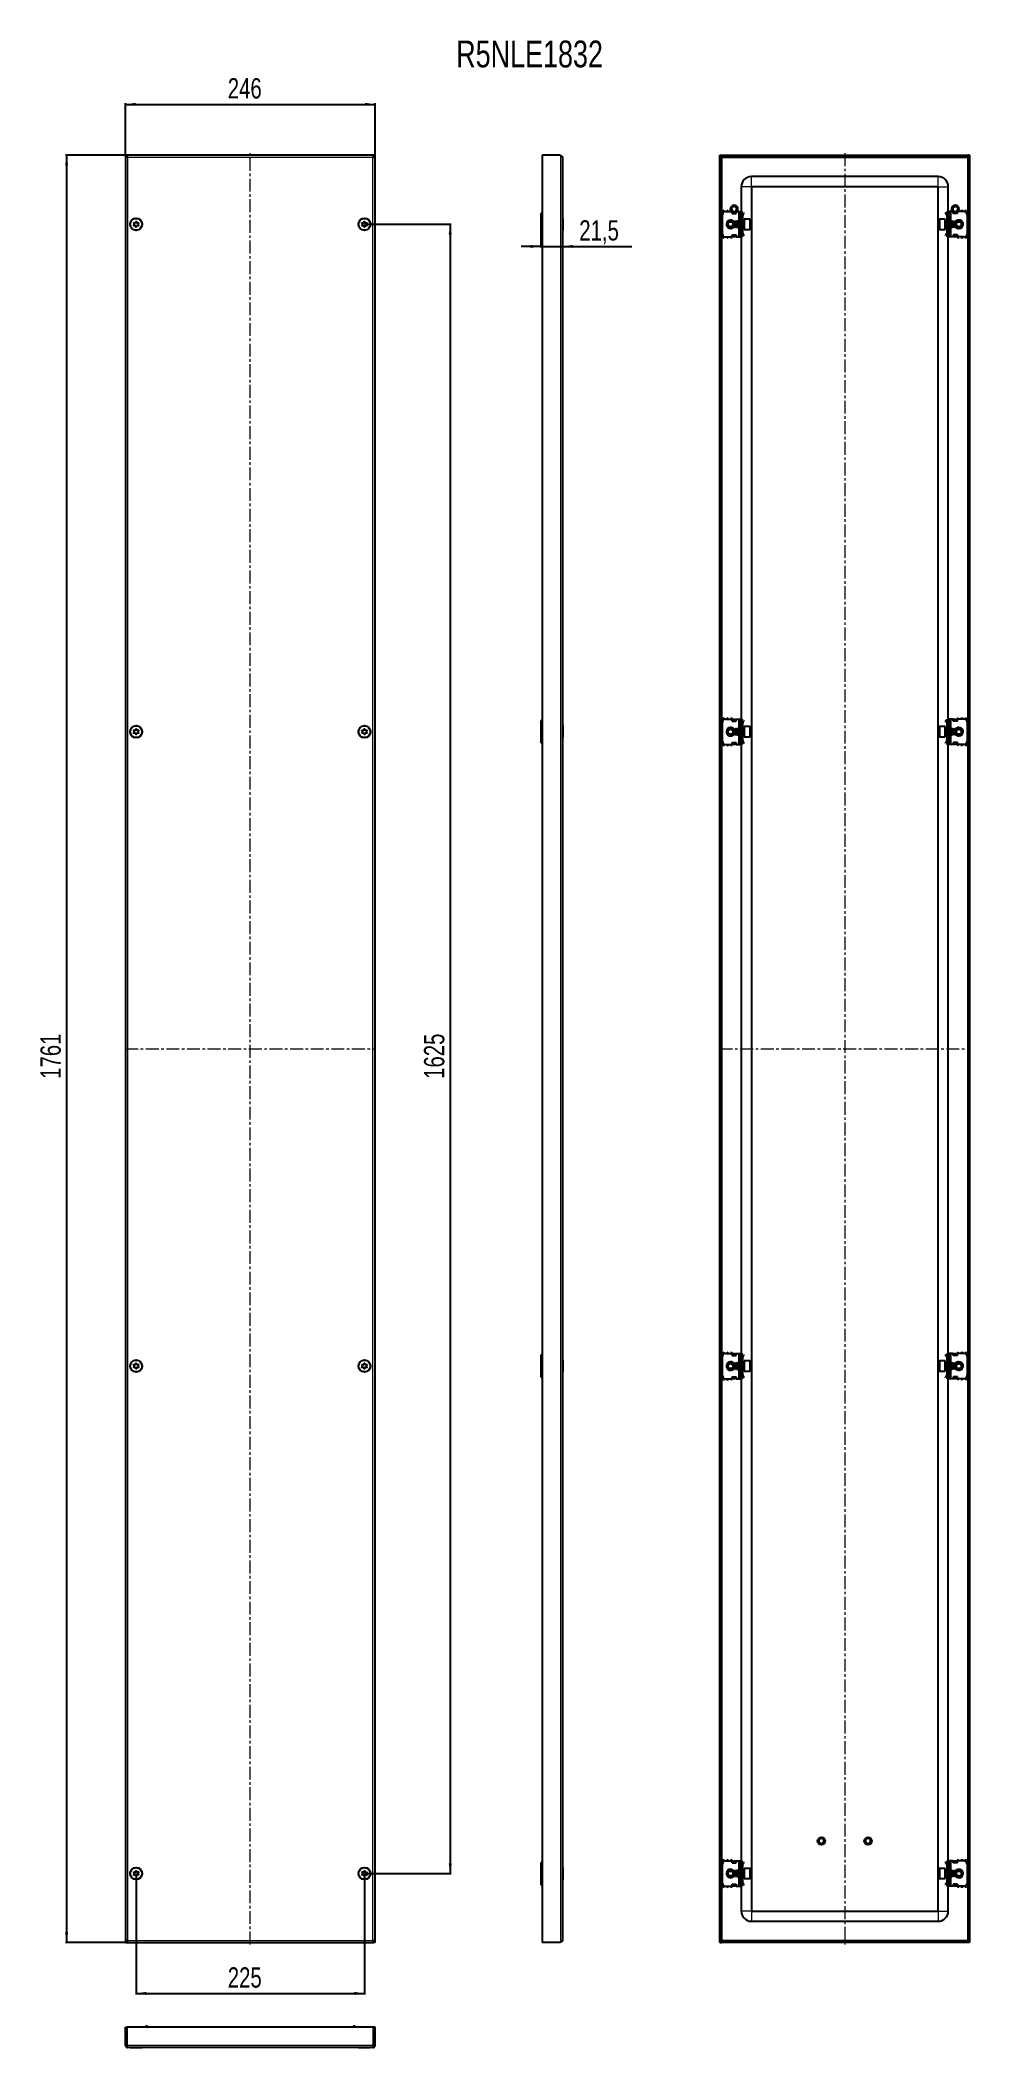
# Model space of a CAD drawing. Header units: millimetres. Extents: x 275 to 1191, y -693 to 1285.
import ezdxf

# ---------------------------------------------------------------- set-up
doc = ezdxf.new("R2010")
doc.units = ezdxf.units.MM
doc.linetypes.add('CENTERX2', pattern=[20.32, 12.7, -2.54, 2.54, -2.54])
doc.layers.add('FORMAT', color=7, linetype='Continuous')
doc.styles.add('SLDTEXTSTYLE0', font='TXT', dxfattribs={"width": 0.75})
doc.dimstyles.new('SLDDIMSTYLE0', dxfattribs={"dimtxt": 20, "dimasz": 10, "dimexe": 0, "dimexo": 0.0625, "dimgap": 5, "dimtad": 2, "dimdec": 1, "dimrnd": 1e-09, "dimzin": 12, "dimdsep": 46, "dimtxsty": 'SLDTEXTSTYLE0', "dimsah": 1, "dimcen": 0.09, "dimadec": 0, "dimazin": 3, "dimtfac": 1, "dimtofl": 0, "dimtmove": 0, "dimatfit": 3, "dimfxl": 0, "dimfrac": 2, "dimtolj": 1, "dimtzin": 12, "dimarcsym": 0})
doc.dimstyles.new('SLDDIMSTYLE1', dxfattribs={"dimtxt": 20, "dimasz": 10, "dimexe": 0, "dimexo": 0.0625, "dimgap": 5, "dimtad": 2, "dimdec": 1, "dimrnd": 1e-09, "dimzin": 12, "dimdsep": 46, "dimtxsty": 'SLDTEXTSTYLE0', "dimsah": 1, "dimcen": 0.09, "dimadec": 0, "dimazin": 3, "dimtfac": 1, "dimtmove": 0, "dimatfit": 0, "dimfxl": 0, "dimfrac": 2, "dimtolj": 1, "dimtzin": 12, "dimarcsym": 0})

msp = doc.modelspace()

# ---------------------------------------------------------------- texts
at = {"layer": 'FORMAT', "insert": (685.04, 1285.04), "char_height": 26.458, "attachment_point": 1, "style": 'SLDTEXTSTYLE0'}
msp.add_mtext('R5NLE1832', dxfattribs=at)

# ---------------------------------------------------------------- blocks, each defined once
blk = doc.blocks.new('_D')
at = {"layer": 'FORMAT'}
for p, q in [((359.1, 1172), (359.1, 1223.2)), ((359.1, 1222.2), (605.1, 1222.2)), ((605.1, 1172), (605.1, 1223.2))]:
    blk.add_line(p, q, dxfattribs=at)
for points in [[(359.1, 1222.2), (369.1, 1220.7), (369.1, 1223.7)], [(605.1, 1222.2), (595.1, 1223.7), (595.1, 1220.7)]]:
    blk.add_solid(points, dxfattribs=at)
at = {"layer": 'FORMAT', "insert": (459.9, 1248), "char_height": 20, "attachment_point": 1, "style": 'SLDTEXTSTYLE0'}
blk.add_mtext('246', dxfattribs=at)
blk = doc.blocks.new('_D_1')
at = {"layer": 'FORMAT'}
for p, q in [((360.8, 1172), (300.1, 1172)), ((301.1, 1172), (301.1, -589)), ((360.8, -589), (300.1, -589))]:
    blk.add_line(p, q, dxfattribs=at)
for points in [[(301.1, 1172), (299.6, 1162), (302.6, 1162)], [(301.1, -589), (302.6, -579), (299.6, -579)]]:
    blk.add_solid(points, dxfattribs=at)
at = {"layer": 'FORMAT', "insert": (275.3, 262), "char_height": 20, "attachment_point": 1, "rotation": 90, "style": 'SLDTEXTSTYLE0'}
blk.add_mtext('1761', dxfattribs=at)
blk = doc.blocks.new('_D_2')
at = {"layer": 'FORMAT'}
for p, q in [((594.6, 1104), (680.1, 1104)), ((679.1, 1104), (679.1, -521)), ((594.6, -521), (680.1, -521))]:
    blk.add_line(p, q, dxfattribs=at)
for points in [[(679.1, 1104), (677.6, 1094), (680.6, 1094)], [(679.1, -521), (680.6, -511), (677.6, -511)]]:
    blk.add_solid(points, dxfattribs=at)
at = {"layer": 'FORMAT', "insert": (653.3, 262), "char_height": 20, "attachment_point": 1, "rotation": 90, "style": 'SLDTEXTSTYLE0'}
blk.add_mtext('1625', dxfattribs=at)
blk = doc.blocks.new('_D_3')
at = {"layer": 'FORMAT'}
for p, q in [((369.6, -521), (369.6, -640.1)), ((594.6, -521), (594.6, -640.1)), ((369.6, -639.1), (594.6, -639.1))]:
    blk.add_line(p, q, dxfattribs=at)
for points in [[(369.6, -639.1), (379.6, -640.7), (379.6, -637.6)], [(594.6, -639.1), (584.6, -637.6), (584.6, -640.7)]]:
    blk.add_solid(points, dxfattribs=at)
at = {"layer": 'FORMAT', "insert": (459.9, -613.4), "char_height": 20, "attachment_point": 1, "style": 'SLDTEXTSTYLE0'}
blk.add_mtext('225', dxfattribs=at)
blk = doc.blocks.new('_D_4')
at = {"layer": 'FORMAT'}
for p, q in [((768.4, 1094.5), (768.4, 1081.2)), ((768.4, 1082.2), (749.1, 1082.2)), ((768.4, 1082.2), (789.9, 1082.2)), ((789.9, 1082.2), (858, 1082.2))]:
    blk.add_line(p, q, dxfattribs=at)
for points in [[(768.4, 1082.2), (758.4, 1083.7), (758.4, 1080.7)], [(789.9, 1082.2), (799.9, 1080.7), (799.9, 1083.7)]]:
    blk.add_solid(points, dxfattribs=at)
at = {"layer": 'FORMAT', "insert": (806.3, 1108), "char_height": 20, "attachment_point": 1, "style": 'SLDTEXTSTYLE0'}
blk.add_mtext('21,5', dxfattribs=at)

# ---------------------------------------------------------------- dimensions: what is measured, and where the dimension line sits
at = {"layer": 'FORMAT'}
for base, p1, p2, dimstyle, picture, middle in [((605.1, 1222.2), (359.1, 1172.03), (605.1, 1172.03), 'SLDDIMSTYLE0', '_D', (482.1, 1222.2)), ((789.88, 1082.2), (768.38, 1094.53), (789.88, 1169.93), 'SLDDIMSTYLE1', '_D_4', (832.13, 1082.2)), ((594.6, -639.13), (369.6, -520.97), (594.6, -520.97), 'SLDDIMSTYLE0', '_D_3', (482.1, -639.13))]:
    dim = msp.add_linear_dim(base=base, p1=p1, p2=p2, dimstyle=dimstyle, dxfattribs=at)
    dim.commit()
    dim.dimension.update_dxf_attribs({"geometry": picture, "text_midpoint": middle, "dimtype": 160})
for base, p1, p2, picture, middle in [((301.1, -588.97), (360.8, 1172.03), (360.8, -588.97), '_D_1', (301.1, 291.53)), ((679.1, -520.97), (594.6, 1104.03), (594.6, -520.97), '_D_2', (679.1, 291.53))]:
    dim = msp.add_linear_dim(base=base, p1=p1, p2=p2, angle=90, dimstyle='SLDDIMSTYLE0', dxfattribs=at)
    dim.commit()
    dim.dimension.update_dxf_attribs({"geometry": picture, "text_midpoint": middle, "dimtype": 160})

# ---------------------------------------------------------------- linework, layer by layer
at = {"color": 7, "linetype": 'Continuous', "lineweight": 25}
for p, q in [((359.1, 1172.03), (359.1, -588.97)), ((359.1, 1172.03), (360.6, 1172.03)), ((603.4, 1172.03), (360.8, 1172.03)), ((360.8, 1170.91), (360.8, 1172.03)), ((603.4, 1172.03), (603.4, 1170.91)), ((605.1, 1172.03), (603.6, 1172.03)), ((605.1, -588.97), (605.1, 1172.03)), ((769.88, 1172.03), (769.88, -588.97)), ((787.78, 1172.03), (769.88, 1172.03)), ((789.88, 1169.93), (789.88, -586.87)), ((944.88, -588.97), (944.88, 1172.03)), ((944.88, 1172.03), (946.38, 1172.03)), ((946.38, -588.97), (946.38, 1172.03)), ((946.58, 1170.53), (946.58, 1172.03)), ((946.58, 1172.03), (1189.18, 1172.03)), ((946.58, 1170.53), (1189.18, 1170.53)), ((1189.03, 1170.53), (1188.78, 1169.93)), ((1189.18, 1170.53), (1189.18, 1172.03)), ((1190.88, 1172.03), (1189.38, 1172.03)), ((1189.38, 1172.03), (1189.38, -588.97)), ((1190.88, 1172.03), (1190.88, -588.97)), ((1159.88, 1151.03), (975.88, 1151.03)), ((965.88, 1141.03), (965.88, 1116.53)), ((975.88, 1141.03), (975.88, -557.97)), ((1159.88, 1141.03), (975.88, 1141.03)), ((1159.88, -557.97), (1159.88, 1141.03)), ((1169.88, 1116.53), (1169.88, 1141.03)), ((768.38, 1113.53), (768.38, 1094.53)), ((790.13, 1109.82), (789.88, 1109.82)), ((790.13, 1109.82), (790.13, 1109.1)), ((790.13, 1109.1), (790.13, 1098.25)), ((947.38, 1094.53), (947.38, 1113.53)), ((948.38, 1116.78), (948.38, 1115.77)), ((950.38, 1116.53), (956.88, 1116.53)), ((955.88, 1119.13), (955.91, 1119.38)), ((955.88, 1118.92), (955.91, 1119.16)), ((955.88, 1119.13), (955.88, 1119.08)), ((955.88, 1118.92), (955.89, 1118.87)), ((955.9, 1119.33), (955.89, 1119.28)), ((955.9, 1118.72), (955.9, 1118.68)), ((955.92, 1119.54), (955.92, 1119.49)), ((955.92, 1118.53), (955.93, 1118.49)), ((955.96, 1119.74), (956.04, 1119.97)), ((955.96, 1118.35), (955.97, 1118.3)), ((956.02, 1119.92), (956, 1119.88)), ((956.01, 1118.17), (956.02, 1118.13)), ((956.07, 1117.99), (956.07, 1117.98)), ((956.66, 1117.02), (956.69, 1116.99)), ((956.79, 1116.88), (956.82, 1116.85)), ((956.8, 1121.2), (956.96, 1121.33)), ((956.88, 1114.53), (956.88, 1116.53)), ((957.08, 1115.74), (956.88, 1115.86)), ((956.88, 1114.53), (960.88, 1114.53)), ((956.94, 1116.75), (956.98, 1116.71)), ((957.08, 1114.53), (957.08, 1115.74)), ((957.1, 1116.62), (957.14, 1116.59)), ((957.13, 1116.15), (957.47, 1116.4)), ((957.63, 1116.15), (957.13, 1115.8)), ((957.13, 1115.8), (957.13, 1116.15)), ((957.13, 1114.89), (957.13, 1115.8)), ((957.13, 1114.53), (957.13, 1114.89)), ((957.26, 1121.56), (957.46, 1121.67)), ((957.27, 1116.5), (957.31, 1116.47)), ((957.43, 1121.66), (957.39, 1121.64)), ((957.44, 1121.59), (957.39, 1121.64)), ((957.43, 1121.66), (957.66, 1121.74)), ((957.45, 1116.4), (957.49, 1116.37)), ((957.62, 1121.75), (957.57, 1121.73)), ((957.63, 1116.15), (958.03, 1116.15)), ((957.81, 1121.83), (957.76, 1121.82)), ((957.81, 1121.83), (958.03, 1121.9)), ((957.81, 1116.23), (957.85, 1116.22)), ((958, 1121.9), (957.95, 1121.89)), ((957.98, 1116.17), (958.03, 1116.16)), ((958.19, 1121.95), (958.15, 1121.94)), ((958.16, 1116.12), (958.21, 1116.11)), ((959.08, 1122.03), (958.33, 1121.96)), ((959.33, 1116.07), (959.15, 1116.04)), ((959.48, 1116.09), (959.52, 1116.1)), ((959.72, 1116.15), (960.13, 1116.15)), ((960.63, 1115.8), (960.13, 1116.15)), ((960.23, 1116.44), (960.63, 1116.15)), ((960.58, 1121.51), (960.53, 1121.54)), ((960.63, 1116.15), (960.63, 1115.8)), ((960.88, 1115.86), (960.63, 1115.72)), ((960.63, 1115.8), (960.63, 1114.89)), ((960.63, 1114.89), (960.63, 1114.53)), ((960.74, 1121.38), (960.7, 1121.42)), ((960.9, 1121.25), (960.86, 1121.28)), ((960.88, 1114.53), (960.88, 1116.53)), ((960.88, 1116.53), (963.38, 1116.53)), ((961.12, 1117.1), (961, 1116.91)), ((961.04, 1121.11), (961.01, 1121.15)), ((961.04, 1121.11), (961.16, 1120.98)), ((961.15, 1120.99), (961.14, 1121.01)), ((961.17, 1119.9), (961.34, 1119.49)), ((961.65, 1117.92), (961.55, 1117.73)), ((961.66, 1117.91), (961.56, 1117.73)), ((961.72, 1118.05), (961.73, 1118.09)), ((961.77, 1118.23), (961.78, 1118.28)), ((961.87, 1118.84), (961.81, 1118.53)), ((961.82, 1118.43), (961.83, 1118.48)), ((961.85, 1118.63), (961.86, 1118.68)), ((961.87, 1118.84), (961.88, 1118.89)), ((961.88, 1119.03), (961.88, 1119.03)), ((964.38, 1108.03), (962.88, 1108.03)), ((962.88, 1100.03), (962.88, 1108.03)), ((963.38, 1116.53), (964.88, 1116.53)), ((964.88, 1116.53), (966.88, 1116.53)), ((964.88, 1113.53), (964.88, 1116.53)), ((964.88, 1094.53), (964.88, 1113.53)), ((965.88, 1094.53), (965.88, 1113.53)), ((966.88, 1116.53), (966.88, 1115.77)), ((966.88, 1115.77), (966.88, 1092.3)), ((966.88, 1115.45), (967.09, 1115.24)), ((967.38, 1112.78), (966.88, 1112.78)), ((966.88, 1109.28), (966.88, 1112.78)), ((967.38, 1109.28), (966.88, 1109.28)), ((967.38, 1114.53), (967.38, 1114.07)), ((967.38, 1109.28), (967.38, 1112.78)), ((967.38, 1107.03), (967.38, 1109.28)), ((967.47, 1114.2), (968.44, 1115.17)), ((967.82, 1113.84), (967.47, 1114.2)), ((967.82, 1113.84), (968.8, 1114.82)), ((968.44, 1115.17), (968.8, 1114.82)), ((974.28, 1109.03), (968.88, 1109.03)), ((968.88, 1109.03), (968.88, 1101.34)), ((974.88, 1108.43), (974.88, 1101.66)), ((1160.88, 1099.63), (1160.88, 1108.43)), ((1166.88, 1109.03), (1161.48, 1109.03)), ((1166.88, 1099.03), (1166.88, 1109.03)), ((1167.32, 1115.17), (1166.97, 1114.82)), ((1167.94, 1113.84), (1166.97, 1114.82)), ((1168.3, 1114.2), (1167.32, 1115.17)), ((1167.94, 1113.84), (1168.3, 1114.2)), ((1168.38, 1114.53), (1168.38, 1114.14)), ((1168.38, 1112.78), (1168.88, 1112.78)), ((1168.38, 1112.78), (1168.38, 1109.28)), ((1168.88, 1109.28), (1168.38, 1109.28)), ((1168.38, 1109.28), (1168.38, 1107.03)), ((1168.67, 1115.24), (1168.88, 1115.45)), ((1168.88, 1116.53), (1170.88, 1116.53)), ((1168.88, 1115.77), (1168.88, 1116.53)), ((1168.88, 1092.3), (1168.88, 1115.77)), ((1168.88, 1112.78), (1168.88, 1109.28)), ((1169.88, 1113.53), (1169.88, 1094.53)), ((1170.88, 1116.53), (1170.88, 1113.53)), ((1172.38, 1116.53), (1170.88, 1116.53)), ((1170.88, 1113.53), (1170.88, 1094.53)), ((1172.88, 1108.03), (1171.38, 1108.03)), ((1174.88, 1116.53), (1172.38, 1116.53)), ((1172.88, 1108.03), (1172.88, 1100.03)), ((1173.88, 1119.13), (1173.91, 1119.38)), ((1173.88, 1118.92), (1173.91, 1119.16)), ((1173.88, 1119.13), (1173.88, 1119.08)), ((1173.88, 1118.92), (1173.89, 1118.87)), ((1173.9, 1119.33), (1173.89, 1119.28)), ((1173.9, 1118.72), (1173.9, 1118.68)), ((1173.92, 1119.54), (1173.92, 1119.49)), ((1173.92, 1118.53), (1173.93, 1118.49)), ((1173.96, 1119.74), (1173.95, 1119.69)), ((1173.96, 1119.74), (1174.04, 1119.97)), ((1173.96, 1118.35), (1173.97, 1118.3)), ((1174.02, 1119.92), (1174, 1119.88)), ((1174.01, 1118.17), (1174.02, 1118.13)), ((1174.07, 1117.99), (1174.07, 1117.98)), ((1174.66, 1117.02), (1174.69, 1116.99)), ((1174.79, 1116.88), (1174.82, 1116.85)), ((1174.88, 1114.53), (1174.88, 1116.53)), ((1175.13, 1115.72), (1174.88, 1115.86)), ((1178.88, 1114.53), (1174.88, 1114.53)), ((1175.1, 1116.62), (1174.89, 1116.8)), ((1174.94, 1116.75), (1174.98, 1116.71)), ((1175.1, 1116.62), (1175.14, 1116.59)), ((1175.13, 1116.15), (1175.47, 1116.4)), ((1175.63, 1116.15), (1175.13, 1115.8)), ((1175.13, 1115.8), (1175.13, 1116.15)), ((1175.13, 1114.89), (1175.13, 1115.8)), ((1175.13, 1114.53), (1175.13, 1114.89)), ((1175.26, 1121.56), (1175.46, 1121.67)), ((1175.27, 1116.5), (1175.31, 1116.47)), ((1175.45, 1116.4), (1175.31, 1116.51)), ((1175.43, 1121.66), (1175.39, 1121.64)), ((1175.44, 1121.59), (1175.39, 1121.64)), ((1175.43, 1121.66), (1175.66, 1121.74)), ((1175.45, 1116.4), (1175.45, 1116.51)), ((1175.45, 1116.4), (1175.49, 1116.37)), ((1175.62, 1121.75), (1175.57, 1121.73)), ((1175.63, 1116.15), (1176.03, 1116.15)), ((1175.81, 1121.83), (1175.76, 1121.82)), ((1175.98, 1116.22), (1175.77, 1116.25)), ((1175.81, 1116.23), (1175.85, 1116.22)), ((1176, 1121.9), (1175.95, 1121.89)), ((1175.98, 1116.17), (1176.03, 1116.16)), ((1176.19, 1121.95), (1176.15, 1121.94)), ((1176.16, 1116.12), (1176.21, 1116.11)), ((1177.08, 1122.03), (1176.33, 1121.96)), ((1177.48, 1116.09), (1177.52, 1116.1)), ((1177.72, 1116.15), (1178.13, 1116.15)), ((1178.63, 1115.8), (1178.13, 1116.15)), ((1178.23, 1116.44), (1178.63, 1116.15)), ((1178.58, 1121.51), (1178.53, 1121.54)), ((1178.63, 1116.15), (1178.63, 1115.8)), ((1178.63, 1115.8), (1178.63, 1114.89)), ((1178.63, 1114.89), (1178.63, 1114.53)), ((1178.88, 1115.86), (1178.68, 1115.74)), ((1178.68, 1115.74), (1178.68, 1114.53)), ((1178.74, 1121.38), (1178.7, 1121.42)), ((1178.9, 1121.25), (1178.86, 1121.28)), ((1178.88, 1114.53), (1178.88, 1116.53)), ((1185.38, 1116.53), (1178.88, 1116.53)), ((1179.04, 1121.11), (1179.01, 1121.15)), ((1179.04, 1121.11), (1179.16, 1120.98)), ((1179.15, 1120.99), (1179.14, 1121.01)), ((1179.17, 1119.9), (1179.34, 1119.49)), ((1179.65, 1117.92), (1179.55, 1117.73)), ((1179.66, 1117.91), (1179.56, 1117.73)), ((1179.72, 1118.05), (1179.73, 1118.09)), ((1179.77, 1118.23), (1179.78, 1118.28)), ((1179.87, 1118.84), (1179.81, 1118.53)), ((1179.82, 1118.43), (1179.83, 1118.48)), ((1179.85, 1118.63), (1179.86, 1118.68)), ((1179.87, 1118.84), (1179.88, 1118.89)), ((1179.88, 1119.03), (1179.88, 1119.03)), ((1187.38, 1115.77), (1187.38, 1116.78)), ((1188.38, 1113.53), (1188.38, 1094.53)), ((789.88, 1098.25), (790.13, 1098.25)), ((948.38, 1092.3), (948.38, 1091.28)), ((950.38, 1091.53), (956.88, 1091.53)), ((956.38, 1091.53), (956.38, 1091.28)), ((956.88, 1093.53), (956.88, 1091.53)), ((956.88, 1093.53), (960.88, 1093.53)), ((956.88, 1091.65), (957.08, 1091.65)), ((957.08, 1091.65), (957.08, 1093.53)), ((957.13, 1093.18), (957.13, 1093.53)), ((957.13, 1092.26), (957.13, 1093.18)), ((957.13, 1092.26), (957.63, 1091.91)), ((957.13, 1091.91), (957.13, 1092.26)), ((957.63, 1091.56), (957.13, 1091.91)), ((960.13, 1091.91), (957.63, 1091.91)), ((957.63, 1091.91), (957.63, 1091.56)), ((960.13, 1091.56), (957.63, 1091.56)), ((959.44, 1107.03), (958.88, 1106.48)), ((958.88, 1106.48), (958.88, 1102.71)), ((958.88, 1102.71), (958.88, 1101.59)), ((958.88, 1101.59), (959.44, 1101.03)), ((959.49, 1107.03), (959.44, 1107.03)), ((959.44, 1107.03), (959.44, 1102.42)), ((959.44, 1102.42), (959.44, 1101.03)), ((959.44, 1101.03), (959.49, 1101.03)), ((959.88, 1106.48), (959.49, 1107.03)), ((959.49, 1107.03), (959.49, 1106.56)), ((959.49, 1106.56), (959.49, 1101.03)), ((959.49, 1101.03), (959.88, 1101.59)), ((960.27, 1107.03), (959.88, 1106.48)), ((959.88, 1106.48), (959.88, 1106.09)), ((959.88, 1106.09), (959.88, 1101.59)), ((959.88, 1101.59), (960.27, 1101.03)), ((960.13, 1091.91), (960.63, 1092.26)), ((960.13, 1091.56), (960.13, 1091.91)), ((960.63, 1091.91), (960.13, 1091.56)), ((960.49, 1107.03), (960.27, 1107.03)), ((960.27, 1107.03), (960.27, 1106.56)), ((960.27, 1106.56), (960.27, 1101.03)), ((960.27, 1101.03), (960.49, 1101.03)), ((960.88, 1106.48), (960.49, 1107.03)), ((960.49, 1107.03), (960.49, 1106.56)), ((960.49, 1106.56), (960.49, 1101.03)), ((960.49, 1101.03), (960.88, 1101.59)), ((960.63, 1093.53), (960.63, 1093.18)), ((960.63, 1093.18), (960.63, 1092.26)), ((960.63, 1092.26), (960.63, 1091.91)), ((961.27, 1107.03), (960.88, 1106.48)), ((960.88, 1106.48), (960.88, 1106.09)), ((960.88, 1106.09), (960.88, 1101.59)), ((960.88, 1101.59), (961.27, 1101.03)), ((960.88, 1093.53), (960.88, 1091.53)), ((960.88, 1091.53), (963.38, 1091.53)), ((961.49, 1107.03), (961.27, 1107.03)), ((961.27, 1107.03), (961.27, 1106.56)), ((961.27, 1106.56), (961.27, 1101.03)), ((961.27, 1101.03), (961.49, 1101.03)), ((961.88, 1106.48), (961.49, 1107.03)), ((961.49, 1107.03), (961.49, 1106.56)), ((961.49, 1106.56), (961.49, 1101.03)), ((961.49, 1101.03), (961.88, 1101.59)), ((962.27, 1107.03), (961.88, 1106.48)), ((961.88, 1106.48), (961.88, 1106.09)), ((961.88, 1106.09), (961.88, 1101.59)), ((961.88, 1101.59), (962.27, 1101.03)), ((962.49, 1107.03), (962.27, 1107.03)), ((962.27, 1107.03), (962.27, 1106.56)), ((962.27, 1106.56), (962.27, 1101.03)), ((962.27, 1101.03), (962.49, 1101.03)), ((962.88, 1106.48), (962.49, 1107.03)), ((962.49, 1107.03), (962.49, 1106.56)), ((962.49, 1106.56), (962.49, 1101.03)), ((962.49, 1101.03), (962.88, 1101.59)), ((962.88, 1100.03), (964.38, 1100.03)), ((963.38, 1091.53), (964.88, 1091.53)), ((964.88, 1091.53), (964.88, 1094.53)), ((966.88, 1091.53), (964.88, 1091.53)), ((965.88, 1091.53), (965.88, 616.53)), ((967.27, 1107.03), (966.88, 1106.48)), ((966.88, 1101.59), (967.27, 1101.03)), ((966.88, 1098.78), (967.38, 1098.78)), ((966.88, 1095.28), (966.88, 1098.78)), ((967.38, 1095.28), (966.88, 1095.28)), ((967.09, 1092.83), (966.88, 1092.62)), ((966.88, 1092.3), (966.88, 1091.53)), ((967.49, 1107.03), (967.27, 1107.03)), ((967.27, 1107.03), (967.27, 1106.56)), ((967.27, 1106.56), (967.27, 1101.03)), ((967.27, 1101.03), (967.49, 1101.03)), ((967.38, 1098.78), (967.38, 1101.03)), ((967.38, 1095.28), (967.38, 1098.78)), ((967.38, 1093.53), (967.38, 1093.93)), ((967.82, 1094.22), (967.47, 1093.87)), ((967.47, 1093.87), (968.44, 1092.89)), ((967.88, 1106.48), (967.49, 1107.03)), ((967.49, 1107.03), (967.49, 1106.56)), ((967.49, 1106.56), (967.49, 1101.03)), ((967.49, 1101.03), (967.88, 1101.59)), ((967.82, 1094.22), (968.8, 1093.25)), ((968.27, 1107.03), (967.88, 1106.48)), ((967.88, 1106.48), (967.88, 1106.09)), ((967.88, 1106.09), (967.88, 1101.59)), ((967.88, 1101.59), (968.27, 1101.03)), ((968.63, 1107.03), (968.27, 1107.03)), ((968.27, 1107.03), (968.27, 1106.56)), ((968.27, 1106.56), (968.27, 1101.03)), ((968.27, 1101.03), (968.63, 1101.03)), ((968.44, 1092.89), (968.8, 1093.25)), ((968.88, 1101.34), (968.88, 1099.03)), ((968.88, 1099.03), (974.28, 1099.03)), ((974.88, 1101.66), (974.88, 1099.63)), ((1161.48, 1099.03), (1166.88, 1099.03)), ((1167.94, 1094.22), (1166.97, 1093.25)), ((1167.32, 1092.89), (1166.97, 1093.25)), ((1167.49, 1107.03), (1167.13, 1107.03)), ((1167.13, 1101.03), (1167.49, 1101.03)), ((1168.3, 1093.87), (1167.32, 1092.89)), ((1167.88, 1106.48), (1167.49, 1107.03)), ((1167.49, 1106.56), (1167.49, 1107.03)), ((1167.49, 1101.03), (1167.49, 1106.56)), ((1167.49, 1101.03), (1167.88, 1101.59)), ((1168.27, 1107.03), (1167.88, 1106.48)), ((1167.88, 1106.09), (1167.88, 1106.48)), ((1167.88, 1101.59), (1167.88, 1106.09)), ((1167.88, 1101.59), (1168.27, 1101.03)), ((1167.94, 1094.22), (1168.3, 1093.87)), ((1168.49, 1107.03), (1168.27, 1107.03)), ((1168.27, 1106.56), (1168.27, 1107.03)), ((1168.27, 1101.03), (1168.27, 1106.56)), ((1168.27, 1101.03), (1168.49, 1101.03)), ((1168.38, 1101.03), (1168.38, 1098.78)), ((1168.38, 1098.78), (1168.88, 1098.78)), ((1168.38, 1098.78), (1168.38, 1095.28)), ((1168.38, 1095.28), (1168.88, 1095.28)), ((1168.38, 1093.53), (1168.38, 1093.99)), ((1168.88, 1106.48), (1168.49, 1107.03)), ((1168.49, 1106.56), (1168.49, 1107.03)), ((1168.49, 1101.03), (1168.49, 1106.56)), ((1168.49, 1101.03), (1168.88, 1101.59)), ((1168.88, 1092.62), (1168.67, 1092.83)), ((1168.88, 1098.78), (1168.88, 1095.28)), ((1168.88, 1091.53), (1168.88, 1092.3)), ((1170.88, 1091.53), (1168.88, 1091.53)), ((1169.88, 616.53), (1169.88, 1091.53)), ((1170.88, 1094.53), (1170.88, 1091.53)), ((1172.38, 1091.53), (1170.88, 1091.53)), ((1171.38, 1100.03), (1172.88, 1100.03)), ((1174.88, 1091.53), (1172.38, 1091.53)), ((1173.27, 1107.03), (1172.88, 1106.48)), ((1172.88, 1101.59), (1173.27, 1101.03)), ((1173.49, 1107.03), (1173.27, 1107.03)), ((1173.27, 1106.56), (1173.27, 1107.03)), ((1173.27, 1101.03), (1173.27, 1106.56)), ((1173.27, 1101.03), (1173.49, 1101.03)), ((1173.88, 1106.48), (1173.49, 1107.03)), ((1173.49, 1106.56), (1173.49, 1107.03)), ((1173.49, 1101.03), (1173.49, 1106.56)), ((1173.49, 1101.03), (1173.88, 1101.59)), ((1174.27, 1107.03), (1173.88, 1106.48)), ((1173.88, 1106.09), (1173.88, 1106.48)), ((1173.88, 1101.59), (1173.88, 1106.09)), ((1173.88, 1101.59), (1174.27, 1101.03)), ((1174.49, 1107.03), (1174.27, 1107.03)), ((1174.27, 1106.56), (1174.27, 1107.03)), ((1174.27, 1101.03), (1174.27, 1106.56)), ((1174.27, 1101.03), (1174.49, 1101.03)), ((1174.88, 1106.48), (1174.49, 1107.03)), ((1174.49, 1106.56), (1174.49, 1107.03)), ((1174.49, 1101.03), (1174.49, 1106.56)), ((1174.49, 1101.03), (1174.88, 1101.59)), ((1175.27, 1107.03), (1174.88, 1106.48)), ((1174.88, 1106.09), (1174.88, 1106.48)), ((1174.88, 1101.59), (1174.88, 1106.09)), ((1174.88, 1101.59), (1175.27, 1101.03)), ((1178.88, 1093.53), (1174.88, 1093.53)), ((1174.88, 1093.53), (1174.88, 1091.53)), ((1175.13, 1093.18), (1175.13, 1093.53)), ((1175.13, 1092.26), (1175.13, 1093.18)), ((1175.13, 1092.26), (1175.63, 1091.91)), ((1175.13, 1091.91), (1175.13, 1092.26)), ((1175.63, 1091.56), (1175.13, 1091.91)), ((1175.49, 1107.03), (1175.27, 1107.03)), ((1175.27, 1106.56), (1175.27, 1107.03)), ((1175.27, 1101.03), (1175.27, 1106.56)), ((1175.27, 1101.03), (1175.49, 1101.03)), ((1175.88, 1106.48), (1175.49, 1107.03)), ((1175.49, 1106.56), (1175.49, 1107.03)), ((1175.49, 1101.03), (1175.49, 1106.56)), ((1175.49, 1101.03), (1175.88, 1101.59)), ((1178.13, 1091.91), (1175.63, 1091.91)), ((1175.63, 1091.91), (1175.63, 1091.56)), ((1178.13, 1091.56), (1175.63, 1091.56)), ((1176.27, 1107.03), (1175.88, 1106.48)), ((1175.88, 1106.09), (1175.88, 1106.48)), ((1175.88, 1101.59), (1175.88, 1106.09)), ((1175.88, 1101.59), (1176.27, 1101.03)), ((1176.33, 1107.03), (1176.27, 1107.03)), ((1176.27, 1106.56), (1176.27, 1107.03)), ((1176.27, 1101.03), (1176.27, 1106.56)), ((1176.27, 1101.03), (1176.33, 1101.03)), ((1176.88, 1106.48), (1176.33, 1107.03)), ((1176.33, 1101.03), (1176.33, 1107.03)), ((1176.33, 1101.03), (1176.88, 1101.59)), ((1176.88, 1101.59), (1176.88, 1106.48)), ((1178.13, 1091.91), (1178.63, 1092.26)), ((1178.13, 1091.56), (1178.13, 1091.91)), ((1178.63, 1091.91), (1178.13, 1091.56)), ((1178.63, 1093.53), (1178.63, 1093.18)), ((1178.63, 1093.18), (1178.63, 1092.26)), ((1178.63, 1092.26), (1178.63, 1091.91)), ((1178.68, 1093.53), (1178.68, 1091.65)), ((1178.68, 1091.65), (1178.88, 1091.65)), ((1178.88, 1093.53), (1178.88, 1091.53)), ((1185.38, 1091.53), (1178.88, 1091.53)), ((1179.38, 1091.28), (1179.38, 1091.53)), ((1187.38, 1091.28), (1187.38, 1092.3)), ((768.38, 613.53), (768.38, 594.53)), ((947.38, 594.53), (947.38, 613.53)), ((948.38, 616.78), (948.38, 615.77)), ((950.38, 616.53), (956.88, 616.53)), ((956.38, 616.78), (956.38, 616.53)), ((956.88, 614.53), (956.88, 616.53)), ((957.08, 616.41), (956.88, 616.41)), ((956.88, 614.53), (960.88, 614.53)), ((957.08, 614.53), (957.08, 616.41)), ((957.13, 616.15), (957.63, 616.51)), ((957.63, 616.15), (957.13, 615.8)), ((957.13, 615.8), (957.13, 616.15)), ((957.13, 614.89), (957.13, 615.8)), ((957.13, 614.53), (957.13, 614.89)), ((957.63, 616.51), (957.63, 616.15)), ((957.63, 616.51), (960.13, 616.51)), ((957.63, 616.15), (960.13, 616.15)), ((960.13, 616.15), (960.13, 616.51)), ((960.13, 616.51), (960.63, 616.15)), ((960.63, 615.8), (960.13, 616.15)), ((960.63, 616.15), (960.63, 615.8)), ((960.63, 615.8), (960.63, 614.89)), ((960.63, 614.89), (960.63, 614.53)), ((960.88, 614.53), (960.88, 616.53)), ((960.88, 616.53), (963.38, 616.53)), ((963.38, 616.53), (964.88, 616.53)), ((964.88, 616.53), (966.88, 616.53)), ((964.88, 613.53), (964.88, 616.53)), ((964.88, 594.53), (964.88, 613.53)), ((965.88, 594.53), (965.88, 613.53)), ((966.88, 616.53), (966.88, 615.77)), ((966.88, 615.77), (966.88, 592.3)), ((966.88, 615.45), (967.09, 615.24)), ((967.38, 614.53), (967.38, 614.07)), ((967.47, 614.2), (968.44, 615.17)), ((967.82, 613.84), (967.47, 614.2)), ((967.82, 613.84), (968.8, 614.82)), ((968.44, 615.17), (968.8, 614.82)), ((1167.32, 615.17), (1166.97, 614.82)), ((1167.94, 613.84), (1166.97, 614.82)), ((1168.3, 614.2), (1167.32, 615.17)), ((1167.94, 613.84), (1168.3, 614.2)), ((1168.38, 614.53), (1168.38, 614.14)), ((1168.67, 615.24), (1168.88, 615.45)), ((1168.88, 616.53), (1170.88, 616.53)), ((1168.88, 615.77), (1168.88, 616.53)), ((1168.88, 592.3), (1168.88, 615.77)), ((1169.88, 613.53), (1169.88, 594.53)), ((1170.88, 616.53), (1170.88, 613.53)), ((1172.38, 616.53), (1170.88, 616.53)), ((1170.88, 613.53), (1170.88, 594.53)), ((1174.88, 616.53), (1172.38, 616.53)), ((1174.88, 614.53), (1174.88, 616.53)), ((1178.88, 614.53), (1174.88, 614.53)), ((1175.13, 616.15), (1175.63, 616.51)), ((1175.63, 616.15), (1175.13, 615.8)), ((1175.13, 615.8), (1175.13, 616.15)), ((1175.13, 614.89), (1175.13, 615.8)), ((1175.13, 614.53), (1175.13, 614.89)), ((1175.63, 616.51), (1175.63, 616.15)), ((1175.63, 616.51), (1178.13, 616.51)), ((1175.63, 616.15), (1178.13, 616.15)), ((1178.13, 616.15), (1178.13, 616.51)), ((1178.13, 616.51), (1178.63, 616.15)), ((1178.63, 615.8), (1178.13, 616.15)), ((1178.63, 616.15), (1178.63, 615.8)), ((1178.63, 615.8), (1178.63, 614.89)), ((1178.63, 614.89), (1178.63, 614.53)), ((1178.68, 616.41), (1178.68, 614.53)), ((1178.88, 616.41), (1178.68, 616.41)), ((1178.88, 614.53), (1178.88, 616.53)), ((1185.38, 616.53), (1178.88, 616.53)), ((1179.38, 616.53), (1179.38, 616.78)), ((1187.38, 615.77), (1187.38, 616.78)), ((1188.38, 613.53), (1188.38, 594.53)), ((790.13, 609.82), (789.88, 609.82)), ((789.88, 598.25), (790.13, 598.25)), ((790.13, 609.82), (790.13, 609.1)), ((790.13, 609.1), (790.13, 598.25)), ((956.88, 593.53), (956.88, 591.53)), ((956.88, 593.53), (960.88, 593.53)), ((957.08, 591.65), (957.08, 593.53)), ((957.13, 593.18), (957.13, 593.53)), ((959.44, 607.03), (958.88, 606.48)), ((958.88, 606.48), (958.88, 602.71)), ((958.88, 602.71), (958.88, 601.59)), ((958.88, 601.59), (959.44, 601.03)), ((959.49, 607.03), (959.44, 607.03)), ((959.44, 607.03), (959.44, 602.42)), ((959.44, 602.42), (959.44, 601.03)), ((959.44, 601.03), (959.49, 601.03)), ((959.88, 606.48), (959.49, 607.03)), ((959.49, 607.03), (959.49, 606.56)), ((959.49, 606.56), (959.49, 601.03)), ((959.49, 601.03), (959.88, 601.59)), ((960.27, 607.03), (959.88, 606.48)), ((959.88, 606.48), (959.88, 606.09)), ((959.88, 606.09), (959.88, 601.59)), ((959.88, 601.59), (960.27, 601.03)), ((960.49, 607.03), (960.27, 607.03)), ((960.27, 607.03), (960.27, 606.56)), ((960.27, 606.56), (960.27, 601.03)), ((960.27, 601.03), (960.49, 601.03)), ((960.88, 606.48), (960.49, 607.03)), ((960.49, 607.03), (960.49, 606.56)), ((960.49, 606.56), (960.49, 601.03)), ((960.49, 601.03), (960.88, 601.59)), ((960.63, 593.53), (960.63, 593.18)), ((961.27, 607.03), (960.88, 606.48)), ((960.88, 606.48), (960.88, 606.09)), ((960.88, 606.09), (960.88, 601.59)), ((960.88, 601.59), (961.27, 601.03)), ((960.88, 593.53), (960.88, 591.53)), ((961.49, 607.03), (961.27, 607.03)), ((961.27, 607.03), (961.27, 606.56)), ((961.27, 606.56), (961.27, 601.03)), ((961.27, 601.03), (961.49, 601.03)), ((961.88, 606.48), (961.49, 607.03)), ((961.49, 607.03), (961.49, 606.56)), ((961.49, 606.56), (961.49, 601.03)), ((961.49, 601.03), (961.88, 601.59)), ((962.27, 607.03), (961.88, 606.48)), ((961.88, 606.48), (961.88, 606.09)), ((961.88, 606.09), (961.88, 601.59)), ((961.88, 601.59), (962.27, 601.03)), ((962.49, 607.03), (962.27, 607.03)), ((962.27, 607.03), (962.27, 606.56)), ((962.27, 606.56), (962.27, 601.03)), ((962.27, 601.03), (962.49, 601.03)), ((962.88, 606.48), (962.49, 607.03)), ((962.49, 607.03), (962.49, 606.56)), ((962.49, 606.56), (962.49, 601.03)), ((962.49, 601.03), (962.88, 601.59)), ((964.38, 608.03), (962.88, 608.03)), ((962.88, 600.03), (962.88, 608.03)), ((962.88, 600.03), (964.38, 600.03)), ((964.88, 591.53), (964.88, 594.53)), ((967.38, 612.78), (966.88, 612.78)), ((966.88, 609.28), (966.88, 612.78)), ((967.38, 609.28), (966.88, 609.28)), ((967.27, 607.03), (966.88, 606.48)), ((966.88, 601.59), (967.27, 601.03)), ((966.88, 598.78), (967.38, 598.78)), ((966.88, 595.28), (966.88, 598.78)), ((967.38, 595.28), (966.88, 595.28)), ((967.49, 607.03), (967.27, 607.03)), ((967.27, 607.03), (967.27, 606.56)), ((967.27, 606.56), (967.27, 601.03)), ((967.27, 601.03), (967.49, 601.03)), ((967.38, 609.28), (967.38, 612.78)), ((967.38, 607.03), (967.38, 609.28)), ((967.38, 598.78), (967.38, 601.03)), ((967.38, 595.28), (967.38, 598.78)), ((967.38, 593.53), (967.38, 593.93)), ((967.82, 594.22), (967.47, 593.87)), ((967.47, 593.87), (968.44, 592.89)), ((967.88, 606.48), (967.49, 607.03)), ((967.49, 607.03), (967.49, 606.56)), ((967.49, 606.56), (967.49, 601.03)), ((967.49, 601.03), (967.88, 601.59)), ((967.82, 594.22), (968.8, 593.25)), ((968.27, 607.03), (967.88, 606.48)), ((967.88, 606.48), (967.88, 606.09)), ((967.88, 606.09), (967.88, 601.59)), ((967.88, 601.59), (968.27, 601.03)), ((968.63, 607.03), (968.27, 607.03)), ((968.27, 607.03), (968.27, 606.56)), ((968.27, 606.56), (968.27, 601.03)), ((968.27, 601.03), (968.63, 601.03)), ((974.28, 609.03), (968.88, 609.03)), ((968.88, 609.03), (968.88, 601.34)), ((968.88, 601.34), (968.88, 599.03)), ((968.88, 599.03), (974.28, 599.03)), ((974.88, 608.43), (974.88, 601.66)), ((974.88, 601.66), (974.88, 599.63)), ((1160.88, 599.63), (1160.88, 608.43)), ((1166.88, 609.03), (1161.48, 609.03)), ((1161.48, 599.03), (1166.88, 599.03)), ((1166.88, 599.03), (1166.88, 609.03)), ((1167.94, 594.22), (1166.97, 593.25)), ((1167.49, 607.03), (1167.13, 607.03)), ((1167.13, 601.03), (1167.49, 601.03)), ((1168.3, 593.87), (1167.32, 592.89)), ((1167.88, 606.48), (1167.49, 607.03)), ((1167.49, 606.56), (1167.49, 607.03)), ((1167.49, 601.03), (1167.49, 606.56)), ((1167.49, 601.03), (1167.88, 601.59)), ((1168.27, 607.03), (1167.88, 606.48)), ((1167.88, 606.09), (1167.88, 606.48)), ((1167.88, 601.59), (1167.88, 606.09)), ((1167.88, 601.59), (1168.27, 601.03)), ((1167.94, 594.22), (1168.3, 593.87)), ((1168.49, 607.03), (1168.27, 607.03)), ((1168.27, 606.56), (1168.27, 607.03)), ((1168.27, 601.03), (1168.27, 606.56)), ((1168.27, 601.03), (1168.49, 601.03)), ((1168.38, 612.78), (1168.88, 612.78)), ((1168.38, 612.78), (1168.38, 609.28)), ((1168.88, 609.28), (1168.38, 609.28)), ((1168.38, 609.28), (1168.38, 607.03)), ((1168.38, 601.03), (1168.38, 598.78)), ((1168.38, 598.78), (1168.88, 598.78)), ((1168.38, 598.78), (1168.38, 595.28)), ((1168.38, 595.28), (1168.88, 595.28)), ((1168.38, 593.53), (1168.38, 593.99)), ((1168.88, 606.48), (1168.49, 607.03)), ((1168.49, 606.56), (1168.49, 607.03)), ((1168.49, 601.03), (1168.49, 606.56)), ((1168.49, 601.03), (1168.88, 601.59)), ((1168.88, 612.78), (1168.88, 609.28)), ((1168.88, 598.78), (1168.88, 595.28)), ((1170.88, 594.53), (1170.88, 591.53)), ((1172.88, 608.03), (1171.38, 608.03)), ((1171.38, 600.03), (1172.88, 600.03)), ((1172.88, 608.03), (1172.88, 600.03)), ((1173.27, 607.03), (1172.88, 606.48)), ((1172.88, 601.59), (1173.27, 601.03)), ((1173.49, 607.03), (1173.27, 607.03)), ((1173.27, 606.56), (1173.27, 607.03)), ((1173.27, 601.03), (1173.27, 606.56)), ((1173.27, 601.03), (1173.49, 601.03)), ((1173.88, 606.48), (1173.49, 607.03)), ((1173.49, 606.56), (1173.49, 607.03)), ((1173.49, 601.03), (1173.49, 606.56)), ((1173.49, 601.03), (1173.88, 601.59)), ((1174.27, 607.03), (1173.88, 606.48)), ((1173.88, 606.09), (1173.88, 606.48)), ((1173.88, 601.59), (1173.88, 606.09)), ((1173.88, 601.59), (1174.27, 601.03)), ((1174.49, 607.03), (1174.27, 607.03)), ((1174.27, 606.56), (1174.27, 607.03)), ((1174.27, 601.03), (1174.27, 606.56)), ((1174.27, 601.03), (1174.49, 601.03)), ((1174.88, 606.48), (1174.49, 607.03)), ((1174.49, 606.56), (1174.49, 607.03)), ((1174.49, 601.03), (1174.49, 606.56)), ((1174.49, 601.03), (1174.88, 601.59)), ((1175.27, 607.03), (1174.88, 606.48)), ((1174.88, 606.09), (1174.88, 606.48)), ((1174.88, 601.59), (1174.88, 606.09)), ((1174.88, 601.59), (1175.27, 601.03)), ((1178.88, 593.53), (1174.88, 593.53)), ((1174.88, 593.53), (1174.88, 591.53)), ((1175.13, 593.18), (1175.13, 593.53)), ((1175.49, 607.03), (1175.27, 607.03)), ((1175.27, 606.56), (1175.27, 607.03)), ((1175.27, 601.03), (1175.27, 606.56)), ((1175.27, 601.03), (1175.49, 601.03)), ((1175.88, 606.48), (1175.49, 607.03)), ((1175.49, 606.56), (1175.49, 607.03)), ((1175.49, 601.03), (1175.49, 606.56)), ((1175.49, 601.03), (1175.88, 601.59)), ((1176.27, 607.03), (1175.88, 606.48)), ((1175.88, 606.09), (1175.88, 606.48)), ((1175.88, 601.59), (1175.88, 606.09)), ((1175.88, 601.59), (1176.27, 601.03)), ((1176.33, 607.03), (1176.27, 607.03)), ((1176.27, 606.56), (1176.27, 607.03)), ((1176.27, 601.03), (1176.27, 606.56)), ((1176.27, 601.03), (1176.33, 601.03)), ((1176.88, 606.48), (1176.33, 607.03)), ((1176.33, 601.03), (1176.33, 607.03)), ((1176.33, 601.03), (1176.88, 601.59)), ((1176.88, 601.59), (1176.88, 606.48)), ((1178.63, 593.53), (1178.63, 593.18)), ((1178.68, 593.53), (1178.68, 591.65)), ((1178.88, 593.53), (1178.88, 591.53)), ((948.38, 592.3), (948.38, 591.28)), ((950.38, 591.53), (956.88, 591.53)), ((956.38, 591.53), (956.38, 591.28)), ((956.88, 591.65), (957.08, 591.65)), ((957.13, 592.26), (957.13, 593.18)), ((957.13, 592.26), (957.63, 591.91)), ((957.13, 591.91), (957.13, 592.26)), ((957.63, 591.56), (957.13, 591.91)), ((960.13, 591.91), (957.63, 591.91)), ((957.63, 591.91), (957.63, 591.56)), ((960.13, 591.56), (957.63, 591.56)), ((960.13, 591.91), (960.63, 592.26)), ((960.13, 591.56), (960.13, 591.91)), ((960.63, 591.91), (960.13, 591.56)), ((960.63, 593.18), (960.63, 592.26)), ((960.63, 592.26), (960.63, 591.91)), ((960.88, 591.53), (963.38, 591.53)), ((963.38, 591.53), (964.88, 591.53)), ((966.88, 591.53), (964.88, 591.53)), ((965.88, 591.53), (965.88, -8.47)), ((967.09, 592.83), (966.88, 592.62)), ((966.88, 592.3), (966.88, 591.53)), ((968.44, 592.89), (968.8, 593.25)), ((1167.32, 592.89), (1166.97, 593.25)), ((1168.88, 592.62), (1168.67, 592.83)), ((1168.88, 591.53), (1168.88, 592.3)), ((1170.88, 591.53), (1168.88, 591.53)), ((1169.88, -8.47), (1169.88, 591.53)), ((1172.38, 591.53), (1170.88, 591.53)), ((1174.88, 591.53), (1172.38, 591.53)), ((1175.13, 592.26), (1175.13, 593.18)), ((1175.13, 592.26), (1175.63, 591.91)), ((1175.13, 591.91), (1175.13, 592.26)), ((1175.63, 591.56), (1175.13, 591.91)), ((1178.13, 591.91), (1175.63, 591.91)), ((1175.63, 591.91), (1175.63, 591.56)), ((1178.13, 591.56), (1175.63, 591.56)), ((1178.13, 591.91), (1178.63, 592.26)), ((1178.13, 591.56), (1178.13, 591.91)), ((1178.63, 591.91), (1178.13, 591.56)), ((1178.63, 593.18), (1178.63, 592.26)), ((1178.63, 592.26), (1178.63, 591.91)), ((1178.68, 591.65), (1178.88, 591.65)), ((1185.38, 591.53), (1178.88, 591.53)), ((1179.38, 591.28), (1179.38, 591.53)), ((1187.38, 591.28), (1187.38, 592.3)), ((768.38, -11.47), (768.38, -30.47)), ((790.13, -15.18), (789.88, -15.18)), ((790.13, -15.18), (790.13, -26.75)), ((947.38, -30.47), (947.38, -11.47)), ((948.38, -8.22), (948.38, -9.23)), ((950.38, -8.47), (956.88, -8.47)), ((956.38, -8.22), (956.38, -8.47)), ((956.88, -10.47), (956.88, -8.47)), ((957.08, -8.59), (956.88, -8.59)), ((956.88, -10.47), (960.88, -10.47)), ((957.08, -10.47), (957.08, -8.59)), ((957.13, -8.85), (957.63, -8.49)), ((957.63, -8.85), (957.13, -9.2)), ((957.13, -9.2), (957.13, -8.85)), ((957.13, -10.11), (957.13, -9.2)), ((957.13, -10.47), (957.13, -10.11)), ((957.63, -8.49), (957.63, -8.85)), ((957.63, -8.49), (960.13, -8.49)), ((957.63, -8.85), (960.13, -8.85)), ((959.44, -17.97), (958.88, -18.52)), ((958.88, -18.52), (958.88, -23.41)), ((959.49, -17.97), (959.44, -17.97)), ((959.44, -17.97), (959.44, -23.97)), ((959.88, -18.52), (959.49, -17.97)), ((959.49, -17.97), (959.49, -23.49)), ((960.27, -17.97), (959.88, -18.52)), ((959.88, -18.52), (959.88, -23.03)), ((960.13, -8.85), (960.13, -8.49)), ((960.13, -8.49), (960.63, -8.85)), ((960.63, -9.2), (960.13, -8.85)), ((960.49, -17.97), (960.27, -17.97)), ((960.27, -17.97), (960.27, -23.49)), ((960.88, -18.52), (960.49, -17.97)), ((960.49, -17.97), (960.49, -23.49)), ((960.63, -8.85), (960.63, -9.2)), ((960.63, -9.2), (960.63, -10.11)), ((960.63, -10.11), (960.63, -10.47)), ((960.88, -10.47), (960.88, -8.47)), ((960.88, -8.47), (963.38, -8.47)), ((961.27, -17.97), (960.88, -18.52)), ((960.88, -18.52), (960.88, -23.03)), ((961.49, -17.97), (961.27, -17.97)), ((961.27, -17.97), (961.27, -23.49)), ((961.88, -18.52), (961.49, -17.97)), ((961.49, -17.97), (961.49, -23.49)), ((962.27, -17.97), (961.88, -18.52)), ((961.88, -18.52), (961.88, -23.03)), ((962.49, -17.97), (962.27, -17.97)), ((962.27, -17.97), (962.27, -23.49)), ((962.88, -18.52), (962.49, -17.97)), ((962.49, -17.97), (962.49, -23.49)), ((964.38, -16.97), (962.88, -16.97)), ((962.88, -24.97), (962.88, -16.97)), ((963.38, -8.47), (964.88, -8.47)), ((964.88, -8.47), (966.88, -8.47)), ((964.88, -11.47), (964.88, -8.47)), ((964.88, -30.47), (964.88, -11.47)), ((965.88, -30.47), (965.88, -11.47)), ((966.88, -8.47), (966.88, -9.23)), ((966.88, -9.23), (966.88, -32.7)), ((966.88, -9.55), (967.09, -9.76)), ((967.38, -12.22), (966.88, -12.22)), ((966.88, -15.72), (966.88, -12.22)), ((967.38, -15.72), (966.88, -15.72)), ((967.27, -17.97), (966.88, -18.52)), ((967.49, -17.97), (967.27, -17.97)), ((967.27, -17.97), (967.27, -23.49)), ((967.38, -10.47), (967.38, -10.93)), ((967.38, -15.72), (967.38, -12.22)), ((967.38, -17.97), (967.38, -15.72)), ((967.47, -10.8), (968.44, -9.83)), ((967.82, -11.16), (967.47, -10.8)), ((967.88, -18.52), (967.49, -17.97)), ((967.49, -17.97), (967.49, -23.49)), ((967.82, -11.16), (968.8, -10.18)), ((968.27, -17.97), (967.88, -18.52)), ((967.88, -18.52), (967.88, -23.03)), ((968.63, -17.97), (968.27, -17.97)), ((968.27, -17.97), (968.27, -23.49)), ((968.44, -9.83), (968.8, -10.18)), ((974.28, -15.97), (968.88, -15.97)), ((968.88, -15.97), (968.88, -25.97)), ((974.88, -16.57), (974.88, -25.37)), ((1160.88, -18.6), (1160.88, -16.57)), ((1160.88, -25.37), (1160.88, -18.6)), ((1166.88, -15.97), (1161.48, -15.97)), ((1166.88, -18.27), (1166.88, -15.97)), ((1166.88, -25.97), (1166.88, -18.27)), ((1167.32, -9.83), (1166.97, -10.18)), ((1167.94, -11.16), (1166.97, -10.18)), ((1167.49, -17.97), (1167.13, -17.97)), ((1168.3, -10.8), (1167.32, -9.83)), ((1167.88, -18.52), (1167.49, -17.97)), ((1167.49, -23.49), (1167.49, -17.97)), ((1168.27, -17.97), (1167.88, -18.52)), ((1167.88, -23.03), (1167.88, -18.52)), ((1167.94, -11.16), (1168.3, -10.8)), ((1168.49, -17.97), (1168.27, -17.97)), ((1168.27, -23.49), (1168.27, -17.97)), ((1168.38, -10.47), (1168.38, -10.86)), ((1168.38, -12.22), (1168.88, -12.22)), ((1168.38, -12.22), (1168.38, -15.72)), ((1168.88, -15.72), (1168.38, -15.72)), ((1168.38, -15.72), (1168.38, -17.97)), ((1168.88, -18.52), (1168.49, -17.97)), ((1168.49, -23.49), (1168.49, -17.97)), ((1168.67, -9.76), (1168.88, -9.55)), ((1168.88, -8.47), (1170.88, -8.47)), ((1168.88, -9.23), (1168.88, -8.47)), ((1168.88, -32.7), (1168.88, -9.23)), ((1168.88, -12.22), (1168.88, -15.72)), ((1169.88, -11.47), (1169.88, -30.47)), ((1170.88, -8.47), (1170.88, -11.47)), ((1172.38, -8.47), (1170.88, -8.47)), ((1170.88, -11.47), (1170.88, -30.47)), ((1172.88, -16.97), (1171.38, -16.97)), ((1174.88, -8.47), (1172.38, -8.47)), ((1172.88, -16.97), (1172.88, -24.97)), ((1173.27, -17.97), (1172.88, -18.52)), ((1173.49, -17.97), (1173.27, -17.97)), ((1173.27, -23.49), (1173.27, -17.97)), ((1173.88, -18.52), (1173.49, -17.97)), ((1173.49, -23.49), (1173.49, -17.97)), ((1174.27, -17.97), (1173.88, -18.52)), ((1173.88, -23.03), (1173.88, -18.52)), ((1174.49, -17.97), (1174.27, -17.97)), ((1174.27, -23.49), (1174.27, -17.97)), ((1174.88, -18.52), (1174.49, -17.97)), ((1174.49, -23.49), (1174.49, -17.97)), ((1174.88, -10.47), (1174.88, -8.47)), ((1178.88, -10.47), (1174.88, -10.47)), ((1175.27, -17.97), (1174.88, -18.52)), ((1174.88, -23.03), (1174.88, -18.52)), ((1175.13, -8.85), (1175.63, -8.49)), ((1175.63, -8.85), (1175.13, -9.2)), ((1175.13, -9.2), (1175.13, -8.85)), ((1175.13, -10.11), (1175.13, -9.2)), ((1175.13, -10.47), (1175.13, -10.11)), ((1175.49, -17.97), (1175.27, -17.97)), ((1175.27, -23.49), (1175.27, -17.97)), ((1175.88, -18.52), (1175.49, -17.97)), ((1175.49, -23.49), (1175.49, -17.97)), ((1175.63, -8.49), (1175.63, -8.85)), ((1175.63, -8.49), (1178.13, -8.49)), ((1175.63, -8.85), (1178.13, -8.85)), ((1176.27, -17.97), (1175.88, -18.52)), ((1175.88, -23.03), (1175.88, -18.52)), ((1176.33, -17.97), (1176.27, -17.97)), ((1176.27, -23.49), (1176.27, -17.97)), ((1176.88, -18.52), (1176.33, -17.97)), ((1176.33, -19.35), (1176.33, -17.97)), ((1176.33, -23.97), (1176.33, -19.35)), ((1176.88, -19.65), (1176.88, -18.52)), ((1176.88, -23.41), (1176.88, -19.65)), ((1178.13, -8.85), (1178.13, -8.49)), ((1178.13, -8.49), (1178.63, -8.85)), ((1178.63, -9.2), (1178.13, -8.85)), ((1178.63, -8.85), (1178.63, -9.2)), ((1178.63, -9.2), (1178.63, -10.11)), ((1178.63, -10.11), (1178.63, -10.47)), ((1178.68, -8.59), (1178.68, -10.47)), ((1178.88, -8.59), (1178.68, -8.59)), ((1178.88, -10.47), (1178.88, -8.47)), ((1185.38, -8.47), (1178.88, -8.47)), ((1179.38, -8.47), (1179.38, -8.22)), ((1187.38, -9.23), (1187.38, -8.22)), ((1188.38, -11.47), (1188.38, -30.47)), ((789.88, -26.75), (790.13, -26.75)), ((948.38, -32.7), (948.38, -33.72)), ((950.38, -33.47), (956.88, -33.47)), ((956.38, -33.47), (956.38, -33.72)), ((956.88, -31.47), (956.88, -33.47)), ((956.88, -31.47), (960.88, -31.47)), ((956.88, -33.35), (957.08, -33.35)), ((957.08, -33.35), (957.08, -31.47)), ((957.13, -31.82), (957.13, -31.47)), ((957.13, -32.74), (957.13, -31.82)), ((957.13, -33.09), (957.13, -32.74)), ((957.13, -32.74), (957.63, -33.09)), ((957.63, -33.44), (957.13, -33.09)), ((957.63, -33.09), (957.63, -33.44)), ((960.13, -33.09), (957.63, -33.09)), ((960.13, -33.44), (957.63, -33.44)), ((958.88, -23.41), (959.44, -23.97)), ((959.44, -23.97), (959.49, -23.97)), ((959.49, -23.97), (959.88, -23.41)), ((959.49, -23.49), (959.49, -23.97)), ((959.88, -23.03), (959.88, -23.41)), ((959.88, -23.41), (960.27, -23.97)), ((960.13, -33.09), (960.63, -32.74)), ((960.13, -33.44), (960.13, -33.09)), ((960.63, -33.09), (960.13, -33.44)), ((960.27, -23.49), (960.27, -23.97)), ((960.27, -23.97), (960.49, -23.97)), ((960.49, -23.97), (960.88, -23.41)), ((960.49, -23.49), (960.49, -23.97)), ((960.63, -31.47), (960.63, -31.82)), ((960.63, -31.82), (960.63, -32.74)), ((960.63, -32.74), (960.63, -33.09)), ((960.88, -23.03), (960.88, -23.41)), ((960.88, -23.41), (961.27, -23.97)), ((960.88, -31.47), (960.88, -33.47)), ((960.88, -33.47), (963.38, -33.47)), ((961.27, -23.49), (961.27, -23.97)), ((961.27, -23.97), (961.49, -23.97)), ((961.49, -23.97), (961.88, -23.41)), ((961.49, -23.49), (961.49, -23.97)), ((961.88, -23.03), (961.88, -23.41)), ((961.88, -23.41), (962.27, -23.97)), ((962.27, -23.49), (962.27, -23.97)), ((962.27, -23.97), (962.49, -23.97)), ((962.49, -23.97), (962.88, -23.41)), ((962.49, -23.49), (962.49, -23.97)), ((962.88, -24.97), (964.38, -24.97)), ((963.38, -33.47), (964.88, -33.47)), ((964.88, -33.47), (964.88, -30.47)), ((966.88, -33.47), (964.88, -33.47)), ((965.88, -33.47), (965.88, -508.47)), ((966.88, -23.41), (967.27, -23.97)), ((966.88, -29.72), (966.88, -26.22)), ((966.88, -26.22), (967.38, -26.22)), ((967.38, -29.72), (966.88, -29.72)), ((967.09, -32.17), (966.88, -32.38)), ((966.88, -32.7), (966.88, -33.47)), ((967.27, -23.49), (967.27, -23.97)), ((967.27, -23.97), (967.49, -23.97)), ((967.38, -26.22), (967.38, -23.97)), ((967.38, -29.72), (967.38, -26.22)), ((967.38, -31.47), (967.38, -31.07)), ((967.82, -30.78), (967.47, -31.13)), ((967.47, -31.13), (968.44, -32.11)), ((967.49, -23.97), (967.88, -23.41)), ((967.49, -23.49), (967.49, -23.97)), ((967.82, -30.78), (968.8, -31.75)), ((967.88, -23.03), (967.88, -23.41)), ((967.88, -23.41), (968.27, -23.97)), ((968.27, -23.49), (968.27, -23.97)), ((968.27, -23.97), (968.63, -23.97)), ((968.44, -32.11), (968.8, -31.75)), ((968.88, -25.97), (974.28, -25.97)), ((1161.48, -25.97), (1166.88, -25.97)), ((1167.94, -30.78), (1166.97, -31.75)), ((1167.32, -32.11), (1166.97, -31.75)), ((1167.13, -23.97), (1167.49, -23.97)), ((1168.3, -31.13), (1167.32, -32.11)), ((1167.49, -23.97), (1167.88, -23.41)), ((1167.49, -23.97), (1167.49, -23.49)), ((1167.88, -23.41), (1167.88, -23.03)), ((1167.88, -23.41), (1168.27, -23.97)), ((1167.94, -30.78), (1168.3, -31.13)), ((1168.27, -23.97), (1168.27, -23.49)), ((1168.27, -23.97), (1168.49, -23.97)), ((1168.38, -23.97), (1168.38, -26.22)), ((1168.38, -26.22), (1168.88, -26.22)), ((1168.38, -26.22), (1168.38, -29.72)), ((1168.38, -29.72), (1168.88, -29.72)), ((1168.38, -31.47), (1168.38, -31.01)), ((1168.49, -23.97), (1168.88, -23.41)), ((1168.49, -23.97), (1168.49, -23.49)), ((1168.88, -32.38), (1168.67, -32.17)), ((1168.88, -26.22), (1168.88, -29.72)), ((1168.88, -33.47), (1168.88, -32.7)), ((1170.88, -33.47), (1168.88, -33.47)), ((1169.88, -508.47), (1169.88, -33.47)), ((1170.88, -30.47), (1170.88, -33.47)), ((1172.38, -33.47), (1170.88, -33.47)), ((1171.38, -24.97), (1172.88, -24.97)), ((1174.88, -33.47), (1172.38, -33.47)), ((1172.88, -23.41), (1173.27, -23.97)), ((1173.27, -23.97), (1173.27, -23.49)), ((1173.27, -23.97), (1173.49, -23.97)), ((1173.49, -23.97), (1173.88, -23.41)), ((1173.49, -23.97), (1173.49, -23.49)), ((1173.88, -23.41), (1173.88, -23.03)), ((1173.88, -23.41), (1174.27, -23.97)), ((1174.27, -23.97), (1174.27, -23.49)), ((1174.27, -23.97), (1174.49, -23.97)), ((1174.49, -23.97), (1174.88, -23.41)), ((1174.49, -23.97), (1174.49, -23.49)), ((1174.88, -23.41), (1174.88, -23.03)), ((1174.88, -23.41), (1175.27, -23.97)), ((1178.88, -31.47), (1174.88, -31.47)), ((1174.88, -31.47), (1174.88, -33.47)), ((1175.13, -31.82), (1175.13, -31.47)), ((1175.13, -32.74), (1175.13, -31.82)), ((1175.13, -32.74), (1175.63, -33.09)), ((1175.13, -33.09), (1175.13, -32.74)), ((1175.63, -33.44), (1175.13, -33.09)), ((1175.27, -23.97), (1175.27, -23.49)), ((1175.27, -23.97), (1175.49, -23.97)), ((1175.49, -23.97), (1175.88, -23.41)), ((1175.49, -23.97), (1175.49, -23.49)), ((1178.13, -33.09), (1175.63, -33.09)), ((1175.63, -33.09), (1175.63, -33.44)), ((1178.13, -33.44), (1175.63, -33.44)), ((1175.88, -23.41), (1175.88, -23.03)), ((1175.88, -23.41), (1176.27, -23.97)), ((1176.27, -23.97), (1176.27, -23.49)), ((1176.27, -23.97), (1176.33, -23.97)), ((1176.33, -23.97), (1176.88, -23.41)), ((1178.13, -33.09), (1178.63, -32.74)), ((1178.13, -33.44), (1178.13, -33.09)), ((1178.63, -33.09), (1178.13, -33.44)), ((1178.63, -31.47), (1178.63, -31.82)), ((1178.63, -31.82), (1178.63, -32.74)), ((1178.63, -32.74), (1178.63, -33.09)), ((1178.68, -31.47), (1178.68, -33.35)), ((1178.68, -33.35), (1178.88, -33.35)), ((1178.88, -31.47), (1178.88, -33.47)), ((1185.38, -33.47), (1178.88, -33.47)), ((1179.38, -33.72), (1179.38, -33.47)), ((1187.38, -33.72), (1187.38, -32.7)), ((1041.89, -488.77), (1041.88, -488.82)), ((1041.88, -488.97), (1041.88, -488.96)), ((1041.89, -488.77), (1041.95, -488.46)), ((1041.91, -488.56), (1041.9, -488.61)), ((1041.94, -488.36), (1041.93, -488.41)), ((1041.99, -488.17), (1041.98, -488.21)), ((1042.05, -487.99), (1042.03, -488.03)), ((1042.1, -487.85), (1042.2, -487.67)), ((1042.11, -487.85), (1042.21, -487.66)), ((1042.59, -489.83), (1042.42, -489.42)), ((1042.72, -491.05), (1042.6, -490.91)), ((1042.61, -487), (1042.78, -486.87)), ((1042.61, -490.93), (1042.62, -490.94)), ((1042.72, -491.05), (1042.75, -491.08)), ((1042.86, -491.19), (1042.9, -491.22)), ((1043.02, -491.32), (1043.06, -491.35)), ((1043.19, -491.44), (1043.23, -491.47)), ((1043.34, -486.39), (1043.61, -486.27)), ((1044.28, -486.03), (1044.24, -486.04)), ((1044.43, -486.01), (1044.61, -485.98)), ((1044.68, -491.96), (1045.43, -491.89)), ((1045.42, -486.02), (1045.38, -486.01)), ((1045.6, -486.05), (1045.56, -486.04)), ((1045.57, -491.89), (1045.62, -491.88)), ((1045.78, -486.1), (1045.74, -486.09)), ((1045.76, -491.84), (1045.81, -491.82)), ((1045.78, -486.15), (1045.99, -486.18)), ((1045.96, -486.17), (1045.91, -486.15)), ((1045.95, -491.77), (1046, -491.75)), ((1046.33, -491.59), (1046.1, -491.67)), ((1046.15, -491.69), (1046.19, -491.67)), ((1046.31, -486.33), (1046.27, -486.31)), ((1046.5, -491.49), (1046.3, -491.6)), ((1046.31, -486.33), (1046.31, -486.44)), ((1046.31, -486.33), (1046.45, -486.45)), ((1046.33, -491.52), (1046.37, -491.57)), ((1046.33, -491.59), (1046.37, -491.57)), ((1046.49, -486.44), (1046.45, -486.41)), ((1046.66, -486.55), (1046.62, -486.52)), ((1046.82, -486.68), (1046.78, -486.65)), ((1046.97, -486.82), (1046.94, -486.78)), ((1047.11, -486.96), (1047.08, -486.92)), ((1047.7, -487.93), (1047.69, -487.92)), ((1047.8, -489.67), (1047.72, -489.91)), ((1047.75, -488.1), (1047.74, -488.06)), ((1047.75, -489.86), (1047.76, -489.82)), ((1047.8, -488.28), (1047.79, -488.24)), ((1047.8, -489.67), (1047.81, -489.62)), ((1047.84, -488.47), (1047.83, -488.42)), ((1047.84, -489.47), (1047.85, -489.42)), ((1047.88, -488.86), (1047.85, -489.1)), ((1047.86, -488.66), (1047.86, -488.61)), ((1047.87, -489.27), (1047.87, -489.22)), ((1047.88, -488.86), (1047.88, -488.81)), ((1047.88, -489.06), (1047.88, -489.01)), ((1087.89, -488.77), (1087.88, -488.82)), ((1087.88, -488.97), (1087.88, -488.96)), ((1087.89, -488.77), (1087.95, -488.46)), ((1087.91, -488.56), (1087.9, -488.61)), ((1087.94, -488.36), (1087.93, -488.41)), ((1087.99, -488.17), (1087.98, -488.21)), ((1088.05, -487.99), (1088.03, -488.03)), ((1088.1, -487.85), (1088.2, -487.67)), ((1088.11, -487.85), (1088.21, -487.66)), ((1088.59, -489.83), (1088.42, -489.42)), ((1088.72, -491.05), (1088.6, -490.91)), ((1088.61, -487), (1088.78, -486.87)), ((1088.61, -490.93), (1088.62, -490.94)), ((1088.64, -487.04), (1088.76, -486.85)), ((1088.72, -491.05), (1088.75, -491.08)), ((1088.86, -491.19), (1088.9, -491.22)), ((1089.02, -491.32), (1089.06, -491.35)), ((1089.19, -491.44), (1089.23, -491.47)), ((1089.34, -486.39), (1089.61, -486.27)), ((1090.28, -486.03), (1090.24, -486.04)), ((1090.43, -486.01), (1090.61, -485.98)), ((1090.68, -491.96), (1091.43, -491.89)), ((1091.42, -486.02), (1091.38, -486.01)), ((1091.6, -486.05), (1091.56, -486.04)), ((1091.57, -491.89), (1091.62, -491.88)), ((1091.78, -486.1), (1091.74, -486.09)), ((1091.76, -491.84), (1091.81, -491.82)), ((1091.96, -486.17), (1091.91, -486.15)), ((1091.95, -491.77), (1092, -491.75)), ((1092.15, -491.69), (1092.19, -491.67)), ((1092.31, -486.33), (1092.27, -486.31)), ((1092.31, -486.33), (1092.31, -486.44)), ((1092.31, -486.33), (1092.45, -486.45)), ((1092.33, -491.52), (1092.37, -491.57)), ((1092.33, -491.59), (1092.37, -491.57)), ((1092.49, -486.44), (1092.45, -486.41)), ((1092.66, -486.55), (1092.62, -486.52)), ((1092.82, -486.68), (1092.78, -486.65)), ((1092.97, -486.82), (1092.94, -486.78)), ((1093.11, -486.96), (1093.08, -486.92)), ((1093.7, -487.93), (1093.69, -487.92)), ((1093.8, -489.67), (1093.72, -489.91)), ((1093.75, -488.1), (1093.74, -488.06)), ((1093.75, -489.86), (1093.76, -489.82)), ((1093.8, -488.28), (1093.79, -488.24)), ((1093.8, -489.67), (1093.81, -489.62)), ((1093.84, -488.47), (1093.83, -488.42)), ((1093.84, -489.47), (1093.85, -489.42)), ((1093.88, -488.86), (1093.85, -489.1)), ((1093.86, -488.66), (1093.86, -488.61)), ((1093.87, -489.27), (1093.87, -489.22)), ((1093.88, -488.86), (1093.88, -488.81)), ((1093.88, -489.06), (1093.88, -489.01)), ((768.38, -511.47), (768.38, -530.47)), ((947.38, -530.47), (947.38, -511.47)), ((948.38, -508.22), (948.38, -509.23)), ((950.38, -508.47), (956.88, -508.47)), ((956.38, -508.22), (956.38, -508.47)), ((956.88, -510.47), (956.88, -508.47)), ((957.08, -508.59), (956.88, -508.59)), ((956.88, -510.47), (960.88, -510.47)), ((957.08, -510.47), (957.08, -508.59)), ((957.13, -508.85), (957.63, -508.49)), ((957.63, -508.85), (957.13, -509.2)), ((957.13, -509.2), (957.13, -508.85)), ((957.13, -510.11), (957.13, -509.2)), ((957.13, -510.47), (957.13, -510.11)), ((957.63, -508.49), (957.63, -508.85)), ((957.63, -508.49), (960.13, -508.49)), ((957.63, -508.85), (960.13, -508.85)), ((960.13, -508.85), (960.13, -508.49)), ((960.13, -508.49), (960.63, -508.85)), ((960.63, -509.2), (960.13, -508.85)), ((960.63, -508.85), (960.63, -509.2)), ((960.63, -509.2), (960.63, -510.11)), ((960.63, -510.11), (960.63, -510.47)), ((960.88, -510.47), (960.88, -508.47)), ((960.88, -508.47), (963.38, -508.47)), ((963.38, -508.47), (964.88, -508.47)), ((964.88, -508.47), (966.88, -508.47)), ((964.88, -511.47), (964.88, -508.47)), ((964.88, -530.47), (964.88, -511.47)), ((965.88, -530.47), (965.88, -511.47)), ((966.88, -508.47), (966.88, -509.23)), ((966.88, -509.23), (966.88, -532.7)), ((966.88, -509.55), (967.09, -509.76)), ((967.38, -512.22), (966.88, -512.22)), ((966.88, -515.72), (966.88, -512.22)), ((967.38, -510.47), (967.38, -510.93)), ((967.38, -515.72), (967.38, -512.22)), ((967.47, -510.8), (968.44, -509.83)), ((967.82, -511.16), (967.47, -510.8)), ((967.82, -511.16), (968.8, -510.18)), ((968.44, -509.83), (968.8, -510.18)), ((1167.32, -509.83), (1166.97, -510.18)), ((1167.94, -511.16), (1166.97, -510.18)), ((1168.3, -510.8), (1167.32, -509.83)), ((1167.94, -511.16), (1168.3, -510.8)), ((1168.38, -510.47), (1168.38, -510.86)), ((1168.38, -512.22), (1168.88, -512.22)), ((1168.38, -512.22), (1168.38, -515.72)), ((1168.67, -509.76), (1168.88, -509.55)), ((1168.88, -508.47), (1170.88, -508.47)), ((1168.88, -509.23), (1168.88, -508.47)), ((1168.88, -532.7), (1168.88, -509.23)), ((1168.88, -512.22), (1168.88, -515.72)), ((1169.88, -511.47), (1169.88, -530.47)), ((1170.88, -508.47), (1170.88, -511.47)), ((1172.38, -508.47), (1170.88, -508.47)), ((1170.88, -511.47), (1170.88, -530.47)), ((1174.88, -508.47), (1172.38, -508.47)), ((1174.88, -510.47), (1174.88, -508.47)), ((1178.88, -510.47), (1174.88, -510.47)), ((1175.13, -508.85), (1175.63, -508.49)), ((1175.63, -508.85), (1175.13, -509.2)), ((1175.13, -509.2), (1175.13, -508.85)), ((1175.13, -510.11), (1175.13, -509.2)), ((1175.13, -510.47), (1175.13, -510.11)), ((1175.63, -508.49), (1175.63, -508.85)), ((1175.63, -508.49), (1178.13, -508.49)), ((1175.63, -508.85), (1178.13, -508.85)), ((1178.13, -508.85), (1178.13, -508.49)), ((1178.13, -508.49), (1178.63, -508.85)), ((1178.63, -509.2), (1178.13, -508.85)), ((1178.63, -508.85), (1178.63, -509.2)), ((1178.63, -509.2), (1178.63, -510.11)), ((1178.63, -510.11), (1178.63, -510.47)), ((1178.68, -508.59), (1178.68, -510.47)), ((1178.88, -508.59), (1178.68, -508.59)), ((1178.88, -510.47), (1178.88, -508.47)), ((1185.38, -508.47), (1178.88, -508.47)), ((1179.38, -508.47), (1179.38, -508.22)), ((1187.38, -509.23), (1187.38, -508.22)), ((1188.38, -511.47), (1188.38, -530.47)), ((790.13, -515.18), (789.88, -515.18)), ((789.88, -526.75), (790.13, -526.75)), ((790.13, -515.18), (790.13, -526.75)), ((948.38, -532.7), (948.38, -533.72)), ((950.38, -533.47), (956.88, -533.47)), ((956.38, -533.47), (956.38, -533.72)), ((956.88, -531.47), (956.88, -533.47)), ((956.88, -531.47), (960.88, -531.47)), ((956.88, -533.35), (957.08, -533.35)), ((957.08, -533.35), (957.08, -531.47)), ((957.13, -531.82), (957.13, -531.47)), ((957.13, -532.74), (957.13, -531.82)), ((957.13, -532.74), (957.63, -533.09)), ((957.13, -533.09), (957.13, -532.74)), ((957.63, -533.44), (957.13, -533.09)), ((960.13, -533.09), (957.63, -533.09)), ((957.63, -533.09), (957.63, -533.44)), ((960.13, -533.44), (957.63, -533.44)), ((959.44, -517.97), (958.88, -518.52)), ((958.88, -518.52), (958.88, -523.41)), ((958.88, -523.41), (959.44, -523.97)), ((959.49, -517.97), (959.44, -517.97)), ((959.44, -517.97), (959.44, -523.97)), ((959.44, -523.97), (959.49, -523.97)), ((959.88, -518.52), (959.49, -517.97)), ((959.49, -517.97), (959.49, -523.49)), ((959.49, -523.97), (959.88, -523.41)), ((959.49, -523.49), (959.49, -523.97)), ((960.27, -517.97), (959.88, -518.52)), ((959.88, -518.52), (959.88, -523.03)), ((959.88, -523.03), (959.88, -523.41)), ((959.88, -523.41), (960.27, -523.97)), ((960.13, -533.09), (960.63, -532.74)), ((960.13, -533.44), (960.13, -533.09)), ((960.63, -533.09), (960.13, -533.44)), ((960.49, -517.97), (960.27, -517.97)), ((960.27, -517.97), (960.27, -523.49)), ((960.27, -523.49), (960.27, -523.97)), ((960.27, -523.97), (960.49, -523.97)), ((960.88, -518.52), (960.49, -517.97)), ((960.49, -517.97), (960.49, -523.49)), ((960.49, -523.97), (960.88, -523.41)), ((960.49, -523.49), (960.49, -523.97)), ((960.63, -531.47), (960.63, -531.82)), ((960.63, -531.82), (960.63, -532.74)), ((960.63, -532.74), (960.63, -533.09)), ((961.27, -517.97), (960.88, -518.52)), ((960.88, -518.52), (960.88, -523.03)), ((960.88, -523.03), (960.88, -523.41)), ((960.88, -523.41), (961.27, -523.97)), ((960.88, -531.47), (960.88, -533.47)), ((960.88, -533.47), (963.38, -533.47)), ((961.49, -517.97), (961.27, -517.97)), ((961.27, -517.97), (961.27, -523.49)), ((961.27, -523.49), (961.27, -523.97)), ((961.27, -523.97), (961.49, -523.97)), ((961.88, -518.52), (961.49, -517.97)), ((961.49, -517.97), (961.49, -523.49)), ((961.49, -523.97), (961.88, -523.41)), ((961.49, -523.49), (961.49, -523.97)), ((962.27, -517.97), (961.88, -518.52)), ((961.88, -518.52), (961.88, -523.03)), ((961.88, -523.03), (961.88, -523.41)), ((961.88, -523.41), (962.27, -523.97)), ((962.49, -517.97), (962.27, -517.97)), ((962.27, -517.97), (962.27, -523.49)), ((962.27, -523.49), (962.27, -523.97)), ((962.27, -523.97), (962.49, -523.97)), ((962.88, -518.52), (962.49, -517.97)), ((962.49, -517.97), (962.49, -523.49)), ((962.49, -523.97), (962.88, -523.41)), ((962.49, -523.49), (962.49, -523.97)), ((964.38, -516.97), (962.88, -516.97)), ((962.88, -524.97), (962.88, -516.97)), ((962.88, -524.97), (964.38, -524.97)), ((963.38, -533.47), (964.88, -533.47)), ((964.88, -533.47), (964.88, -530.47)), ((966.88, -533.47), (964.88, -533.47)), ((965.88, -533.47), (965.88, -557.97)), ((967.38, -515.72), (966.88, -515.72)), ((967.27, -517.97), (966.88, -518.52)), ((966.88, -523.41), (967.27, -523.97)), ((966.88, -526.22), (967.38, -526.22)), ((966.88, -529.72), (966.88, -526.22)), ((967.38, -529.72), (966.88, -529.72)), ((967.09, -532.17), (966.88, -532.38)), ((966.88, -532.7), (966.88, -533.47)), ((967.49, -517.97), (967.27, -517.97)), ((967.27, -517.97), (967.27, -523.49)), ((967.27, -523.49), (967.27, -523.97)), ((967.27, -523.97), (967.49, -523.97)), ((967.38, -517.97), (967.38, -515.72)), ((967.38, -526.22), (967.38, -523.97)), ((967.38, -529.72), (967.38, -526.22)), ((967.38, -531.47), (967.38, -531.07)), ((967.82, -530.78), (967.47, -531.13)), ((967.47, -531.13), (968.44, -532.11)), ((967.88, -518.52), (967.49, -517.97)), ((967.49, -517.97), (967.49, -523.49)), ((967.49, -523.97), (967.88, -523.41)), ((967.49, -523.49), (967.49, -523.97)), ((967.82, -530.78), (968.8, -531.75)), ((968.27, -517.97), (967.88, -518.52)), ((967.88, -518.52), (967.88, -523.03)), ((967.88, -523.03), (967.88, -523.41)), ((967.88, -523.41), (968.27, -523.97)), ((968.63, -517.97), (968.27, -517.97)), ((968.27, -517.97), (968.27, -523.49)), ((968.27, -523.49), (968.27, -523.97)), ((968.27, -523.97), (968.63, -523.97)), ((968.44, -532.11), (968.8, -531.75)), ((974.28, -515.97), (968.88, -515.97)), ((968.88, -515.97), (968.88, -525.97)), ((968.88, -525.97), (974.28, -525.97)), ((974.88, -516.57), (974.88, -525.37)), ((1160.88, -518.6), (1160.88, -516.57)), ((1160.88, -525.37), (1160.88, -518.6)), ((1166.88, -515.97), (1161.48, -515.97)), ((1161.48, -525.97), (1166.88, -525.97)), ((1166.88, -518.27), (1166.88, -515.97)), ((1166.88, -525.97), (1166.88, -518.27)), ((1167.94, -530.78), (1166.97, -531.75)), ((1167.32, -532.11), (1166.97, -531.75)), ((1167.49, -517.97), (1167.13, -517.97)), ((1167.13, -523.97), (1167.49, -523.97)), ((1168.3, -531.13), (1167.32, -532.11)), ((1167.88, -518.52), (1167.49, -517.97)), ((1167.49, -523.49), (1167.49, -517.97)), ((1167.49, -523.97), (1167.88, -523.41)), ((1167.49, -523.97), (1167.49, -523.49)), ((1168.27, -517.97), (1167.88, -518.52)), ((1167.88, -523.03), (1167.88, -518.52)), ((1167.88, -523.41), (1167.88, -523.03)), ((1167.88, -523.41), (1168.27, -523.97)), ((1167.94, -530.78), (1168.3, -531.13)), ((1168.49, -517.97), (1168.27, -517.97)), ((1168.27, -523.49), (1168.27, -517.97)), ((1168.27, -523.97), (1168.27, -523.49)), ((1168.27, -523.97), (1168.49, -523.97)), ((1168.88, -515.72), (1168.38, -515.72)), ((1168.38, -515.72), (1168.38, -517.97)), ((1168.38, -523.97), (1168.38, -526.22)), ((1168.38, -526.22), (1168.88, -526.22)), ((1168.38, -526.22), (1168.38, -529.72)), ((1168.38, -529.72), (1168.88, -529.72)), ((1168.38, -531.47), (1168.38, -531.01)), ((1168.88, -518.52), (1168.49, -517.97)), ((1168.49, -523.49), (1168.49, -517.97)), ((1168.49, -523.97), (1168.88, -523.41)), ((1168.49, -523.97), (1168.49, -523.49)), ((1168.88, -532.38), (1168.67, -532.17)), ((1168.88, -526.22), (1168.88, -529.72)), ((1168.88, -533.47), (1168.88, -532.7)), ((1170.88, -533.47), (1168.88, -533.47)), ((1169.88, -557.97), (1169.88, -533.47)), ((1170.88, -530.47), (1170.88, -533.47)), ((1172.38, -533.47), (1170.88, -533.47)), ((1172.88, -516.97), (1171.38, -516.97)), ((1171.38, -524.97), (1172.88, -524.97)), ((1174.88, -533.47), (1172.38, -533.47)), ((1172.88, -516.97), (1172.88, -524.97)), ((1173.27, -517.97), (1172.88, -518.52)), ((1172.88, -523.41), (1173.27, -523.97)), ((1173.49, -517.97), (1173.27, -517.97)), ((1173.27, -523.49), (1173.27, -517.97)), ((1173.27, -523.97), (1173.27, -523.49)), ((1173.27, -523.97), (1173.49, -523.97)), ((1173.88, -518.52), (1173.49, -517.97)), ((1173.49, -523.49), (1173.49, -517.97)), ((1173.49, -523.97), (1173.88, -523.41)), ((1173.49, -523.97), (1173.49, -523.49)), ((1174.27, -517.97), (1173.88, -518.52)), ((1173.88, -523.03), (1173.88, -518.52)), ((1173.88, -523.41), (1173.88, -523.03)), ((1173.88, -523.41), (1174.27, -523.97)), ((1174.49, -517.97), (1174.27, -517.97)), ((1174.27, -523.49), (1174.27, -517.97)), ((1174.27, -523.97), (1174.27, -523.49)), ((1174.27, -523.97), (1174.49, -523.97)), ((1174.88, -518.52), (1174.49, -517.97)), ((1174.49, -523.49), (1174.49, -517.97)), ((1174.49, -523.97), (1174.88, -523.41)), ((1174.49, -523.97), (1174.49, -523.49)), ((1175.27, -517.97), (1174.88, -518.52)), ((1174.88, -523.03), (1174.88, -518.52)), ((1174.88, -523.41), (1174.88, -523.03)), ((1174.88, -523.41), (1175.27, -523.97)), ((1178.88, -531.47), (1174.88, -531.47)), ((1174.88, -531.47), (1174.88, -533.47)), ((1175.13, -531.82), (1175.13, -531.47)), ((1175.13, -532.74), (1175.13, -531.82)), ((1175.13, -532.74), (1175.63, -533.09)), ((1175.13, -533.09), (1175.13, -532.74)), ((1175.63, -533.44), (1175.13, -533.09)), ((1175.49, -517.97), (1175.27, -517.97)), ((1175.27, -523.49), (1175.27, -517.97)), ((1175.27, -523.97), (1175.27, -523.49)), ((1175.27, -523.97), (1175.49, -523.97)), ((1175.88, -518.52), (1175.49, -517.97)), ((1175.49, -523.49), (1175.49, -517.97)), ((1175.49, -523.97), (1175.88, -523.41)), ((1175.49, -523.97), (1175.49, -523.49)), ((1178.13, -533.09), (1175.63, -533.09)), ((1175.63, -533.09), (1175.63, -533.44)), ((1178.13, -533.44), (1175.63, -533.44)), ((1176.27, -517.97), (1175.88, -518.52)), ((1175.88, -523.03), (1175.88, -518.52)), ((1175.88, -523.41), (1175.88, -523.03)), ((1175.88, -523.41), (1176.27, -523.97)), ((1176.33, -517.97), (1176.27, -517.97)), ((1176.27, -523.49), (1176.27, -517.97)), ((1176.27, -523.97), (1176.27, -523.49)), ((1176.27, -523.97), (1176.33, -523.97)), ((1176.88, -518.52), (1176.33, -517.97)), ((1176.33, -519.35), (1176.33, -517.97)), ((1176.33, -523.97), (1176.33, -519.35)), ((1176.33, -523.97), (1176.88, -523.41)), ((1176.88, -519.65), (1176.88, -518.52)), ((1176.88, -523.41), (1176.88, -519.65)), ((1178.13, -533.09), (1178.63, -532.74)), ((1178.13, -533.44), (1178.13, -533.09)), ((1178.63, -533.09), (1178.13, -533.44)), ((1178.63, -531.47), (1178.63, -531.82)), ((1178.63, -531.82), (1178.63, -532.74)), ((1178.63, -532.74), (1178.63, -533.09)), ((1178.68, -531.47), (1178.68, -533.35)), ((1178.68, -533.35), (1178.88, -533.35)), ((1178.88, -531.47), (1178.88, -533.47)), ((1185.38, -533.47), (1178.88, -533.47)), ((1179.38, -533.72), (1179.38, -533.47)), ((1187.38, -533.72), (1187.38, -532.7)), ((975.88, -557.97), (1159.88, -557.97)), ((975.88, -567.97), (1159.88, -567.97)), ((359.1, -588.97), (360.6, -588.97)), ((360.8, -587.86), (360.8, -588.97)), ((360.8, -588.97), (603.4, -588.97)), ((603.4, -588.97), (603.4, -587.84)), ((605.1, -588.97), (603.6, -588.97)), ((787.78, -588.97), (769.88, -588.97)), ((944.88, -588.97), (946.38, -588.97)), ((946.58, -587.47), (946.58, -588.97)), ((1189.18, -587.47), (946.58, -587.47)), ((1189.18, -588.97), (946.58, -588.97)), ((946.74, -587.47), (946.98, -586.87)), ((1188.78, -586.87), (1189.02, -587.47)), ((1189.18, -587.47), (1189.18, -588.97)), ((1190.88, -588.97), (1189.38, -588.97)), ((359.1, -672.49), (360.6, -672.49)), ((359.1, -690.39), (359.1, -672.49)), ((360.6, -690.39), (360.6, -672.49)), ((360.8, -690.39), (360.8, -672.49)), ((603.4, -672.49), (360.8, -672.49)), ((379.1, -670.99), (380.1, -670.99)), ((379.1, -672.49), (379.1, -670.99)), ((381.1, -671.99), (380.1, -670.99)), ((381.6, -671.99), (381.1, -671.99)), ((381.1, -671.99), (381.1, -672.49)), ((582.6, -671.99), (583.1, -671.99)), ((584.1, -670.99), (583.1, -671.99)), ((583.1, -672.49), (583.1, -671.99)), ((584.1, -670.99), (585.1, -670.99)), ((585.1, -670.99), (585.1, -672.49)), ((603.4, -690.39), (603.4, -672.49)), ((605.1, -672.49), (603.6, -672.49)), ((603.6, -690.39), (603.6, -672.49)), ((605.1, -690.39), (605.1, -672.49)), ((359.1, -690.39), (360.6, -690.39)), ((605.1, -690.39), (603.6, -690.39)), ((603, -692.49), (361.2, -692.49)), ((363.82, -692.49), (363.82, -692.75)), ((366.81, -692.75), (363.82, -692.75)), ((375.39, -692.75), (366.81, -692.75)), ((375.39, -692.75), (375.39, -692.49)), ((588.82, -692.49), (588.82, -692.75)), ((600.39, -692.75), (588.82, -692.75)), ((600.39, -692.75), (600.39, -692.49))]:
    msp.add_line(p, q, dxfattribs=at)
at = {"color": 8, "linetype": 'Continuous', "lineweight": 18}
for p, q in [((603, 1169.93), (361.2, 1169.93)), ((361.2, 1169.93), (361.2, -586.87)), ((603, -586.87), (603, 1169.93)), ((787.78, 1172.03), (787.78, -588.97)), ((946.98, -586.87), (946.98, 1169.93)), ((946.98, 1169.93), (1188.78, 1169.93)), ((1188.78, 1169.93), (1188.78, -586.87)), ((975.88, 1141.03), (975.88, 1151.03)), ((1159.88, 1141.03), (1159.88, 1151.03)), ((975.88, 1141.03), (965.88, 1141.03)), ((1159.88, 1141.03), (1169.88, 1141.03)), ((948.38, 1116.78), (952.38, 1116.78)), ((952.38, 1116.78), (955.88, 1116.78)), ((960.63, 1114.89), (957.13, 1114.89)), ((963.38, 1108.03), (963.38, 1116.53)), ((964.38, 1100.03), (964.38, 1108.03)), ((965.88, 1113.53), (964.88, 1113.53)), ((966.88, 1115.03), (967.09, 1115.24)), ((966.88, 1114.53), (967.38, 1114.53)), ((974.28, 1101.34), (974.28, 1109.03)), ((1161.48, 1109.03), (1161.48, 1099.03)), ((1168.88, 1114.53), (1168.38, 1114.53)), ((1168.88, 1115.03), (1168.67, 1115.24)), ((1170.88, 1113.53), (1169.88, 1113.53)), ((1171.38, 1108.03), (1171.38, 1100.03)), ((1172.38, 1116.53), (1172.38, 1108.03)), ((1178.63, 1114.89), (1175.13, 1114.89)), ((1179.88, 1116.78), (1183.38, 1116.78)), ((1187.38, 1116.78), (1183.38, 1116.78)), ((948.38, 1091.28), (952.38, 1091.28)), ((956.38, 1091.28), (952.38, 1091.28)), ((957.13, 1093.18), (960.63, 1093.18)), ((963.38, 1091.53), (963.38, 1100.03)), ((964.88, 1094.53), (965.88, 1094.53)), ((966.88, 1093.53), (967.38, 1093.53)), ((966.88, 1093.03), (967.09, 1092.83)), ((968.63, 1101.03), (968.63, 1107.03)), ((974.28, 1099.03), (974.28, 1101.34)), ((1167.13, 1107.03), (1167.13, 1102.42)), ((1167.13, 1102.42), (1167.13, 1101.03)), ((1168.88, 1093.53), (1168.38, 1093.53)), ((1168.88, 1093.03), (1168.67, 1092.83)), ((1169.88, 1094.53), (1170.88, 1094.53)), ((1172.38, 1100.03), (1172.38, 1091.53)), ((1175.13, 1093.18), (1178.63, 1093.18)), ((1183.38, 1091.28), (1179.38, 1091.28)), ((1187.38, 1091.28), (1183.38, 1091.28)), ((948.38, 616.78), (952.38, 616.78)), ((952.38, 616.78), (956.38, 616.78)), ((960.63, 614.89), (957.13, 614.89)), ((963.38, 608.03), (963.38, 616.53)), ((965.88, 613.53), (964.88, 613.53)), ((966.88, 615.03), (967.09, 615.24)), ((966.88, 614.53), (967.38, 614.53)), ((1168.88, 614.53), (1168.38, 614.53)), ((1168.88, 615.03), (1168.67, 615.24)), ((1170.88, 613.53), (1169.88, 613.53)), ((1172.38, 616.53), (1172.38, 608.03)), ((1178.63, 614.89), (1175.13, 614.89)), ((1179.38, 616.78), (1183.38, 616.78)), ((1187.38, 616.78), (1183.38, 616.78)), ((963.38, 591.53), (963.38, 600.03)), ((964.38, 600.03), (964.38, 608.03)), ((964.88, 594.53), (965.88, 594.53)), ((966.88, 593.53), (967.38, 593.53)), ((968.63, 601.03), (968.63, 607.03)), ((974.28, 601.34), (974.28, 609.03)), ((974.28, 599.03), (974.28, 601.34)), ((1161.48, 609.03), (1161.48, 599.03)), ((1167.13, 607.03), (1167.13, 602.42)), ((1167.13, 602.42), (1167.13, 601.03)), ((1168.88, 593.53), (1168.38, 593.53)), ((1169.88, 594.53), (1170.88, 594.53)), ((1171.38, 608.03), (1171.38, 600.03)), ((1172.38, 600.03), (1172.38, 591.53)), ((948.38, 591.28), (952.38, 591.28)), ((956.38, 591.28), (952.38, 591.28)), ((957.13, 593.18), (960.63, 593.18)), ((966.88, 593.03), (967.09, 592.83)), ((1168.88, 593.03), (1168.67, 592.83)), ((1175.13, 593.18), (1178.63, 593.18)), ((1183.38, 591.28), (1179.38, 591.28)), ((1187.38, 591.28), (1183.38, 591.28)), ((948.38, -8.22), (952.38, -8.22)), ((952.38, -8.22), (956.38, -8.22)), ((960.63, -10.11), (957.13, -10.11)), ((963.38, -16.97), (963.38, -8.47)), ((964.38, -24.97), (964.38, -16.97)), ((965.88, -11.47), (964.88, -11.47)), ((966.88, -9.97), (967.09, -9.76)), ((966.88, -10.47), (967.38, -10.47)), ((968.63, -19.35), (968.63, -17.97)), ((968.63, -23.97), (968.63, -19.35)), ((974.28, -25.97), (974.28, -15.97)), ((1161.48, -15.97), (1161.48, -18.27)), ((1161.48, -18.27), (1161.48, -25.97)), ((1167.13, -17.97), (1167.13, -23.97)), ((1168.88, -10.47), (1168.38, -10.47)), ((1168.88, -9.97), (1168.67, -9.76)), ((1170.88, -11.47), (1169.88, -11.47)), ((1171.38, -16.97), (1171.38, -24.97)), ((1172.38, -8.47), (1172.38, -16.97)), ((1178.63, -10.11), (1175.13, -10.11)), ((1179.38, -8.22), (1183.38, -8.22)), ((1187.38, -8.22), (1183.38, -8.22)), ((948.38, -33.72), (952.38, -33.72)), ((956.38, -33.72), (952.38, -33.72)), ((957.13, -31.82), (960.63, -31.82)), ((963.38, -33.47), (963.38, -24.97)), ((964.88, -30.47), (965.88, -30.47)), ((966.88, -31.47), (967.38, -31.47)), ((966.88, -31.97), (967.09, -32.17)), ((1168.88, -31.47), (1168.38, -31.47)), ((1168.88, -31.97), (1168.67, -32.17)), ((1169.88, -30.47), (1170.88, -30.47)), ((1172.38, -24.97), (1172.38, -33.47)), ((1175.13, -31.82), (1178.63, -31.82)), ((1183.38, -33.72), (1179.38, -33.72)), ((1187.38, -33.72), (1183.38, -33.72)), ((948.38, -508.22), (952.38, -508.22)), ((952.38, -508.22), (956.38, -508.22)), ((960.63, -510.11), (957.13, -510.11)), ((963.38, -516.97), (963.38, -508.47)), ((965.88, -511.47), (964.88, -511.47)), ((966.88, -509.97), (967.09, -509.76)), ((966.88, -510.47), (967.38, -510.47)), ((1168.88, -510.47), (1168.38, -510.47)), ((1168.88, -509.97), (1168.67, -509.76)), ((1170.88, -511.47), (1169.88, -511.47)), ((1172.38, -508.47), (1172.38, -516.97)), ((1178.63, -510.11), (1175.13, -510.11)), ((1179.38, -508.22), (1183.38, -508.22)), ((1187.38, -508.22), (1183.38, -508.22)), ((948.38, -533.72), (952.38, -533.72)), ((956.38, -533.72), (952.38, -533.72)), ((957.13, -531.82), (960.63, -531.82)), ((963.38, -533.47), (963.38, -524.97)), ((964.38, -524.97), (964.38, -516.97)), ((964.88, -530.47), (965.88, -530.47)), ((966.88, -531.47), (967.38, -531.47)), ((966.88, -531.97), (967.09, -532.17)), ((968.63, -519.35), (968.63, -517.97)), ((968.63, -523.97), (968.63, -519.35)), ((974.28, -525.97), (974.28, -515.97)), ((1161.48, -515.97), (1161.48, -518.27)), ((1161.48, -518.27), (1161.48, -525.97)), ((1167.13, -517.97), (1167.13, -523.97)), ((1168.88, -531.47), (1168.38, -531.47)), ((1168.88, -531.97), (1168.67, -532.17)), ((1169.88, -530.47), (1170.88, -530.47)), ((1171.38, -516.97), (1171.38, -524.97)), ((1172.38, -524.97), (1172.38, -533.47)), ((1175.13, -531.82), (1178.63, -531.82)), ((1183.38, -533.72), (1179.38, -533.72)), ((1187.38, -533.72), (1183.38, -533.72)), ((975.88, -557.97), (965.88, -557.97)), ((975.88, -557.97), (975.88, -567.97)), ((1159.88, -557.97), (1159.88, -567.97)), ((1159.88, -557.97), (1169.88, -557.97)), ((361.2, -586.87), (603, -586.87)), ((1188.78, -586.87), (946.98, -586.87)), ((603.4, -690.39), (360.8, -690.39))]:
    msp.add_line(p, q, dxfattribs=at)
at = {"color": 7, "linetype": 'Continuous', "lineweight": 25}
for centre, radius in [((369.6, 1104.03), 6), ((369.6, 1104.03), 5.79), ((594.6, 1104.03), 6), ((594.6, 1104.03), 5.79), ((369.6, 1104.03), 1.85), ((594.6, 1104.03), 1.85), ((955.38, 1104.03), 3), ((955.38, 1104.03), 2.76), ((955.38, 1104.03), 2.45), ((1180.38, 1104.03), 3), ((1180.38, 1104.03), 2.76), ((1180.38, 1104.03), 2.45), ((369.6, 604.03), 6), ((369.6, 604.03), 5.79), ((369.6, 604.03), 1.85), ((594.6, 604.03), 6), ((594.6, 604.03), 5.79), ((594.6, 604.03), 1.85), ((955.38, 604.03), 3), ((955.38, 604.03), 2.76), ((955.38, 604.03), 2.45), ((1180.38, 604.03), 3), ((1180.38, 604.03), 2.76), ((1180.38, 604.03), 2.45), ((369.6, -20.97), 6), ((369.6, -20.97), 5.79), ((369.6, -20.97), 1.85), ((594.6, -20.97), 6), ((594.6, -20.97), 5.79), ((594.6, -20.97), 1.85), ((955.38, -20.97), 3), ((955.38, -20.97), 2.76), ((955.38, -20.97), 2.45), ((1180.38, -20.97), 3), ((1180.38, -20.97), 2.76), ((1180.38, -20.97), 2.45), ((1044.88, -488.97), 3.75), ((1090.88, -488.97), 3.75), ((369.6, -520.97), 6), ((369.6, -520.97), 5.79), ((369.6, -520.97), 1.85), ((594.6, -520.97), 6), ((594.6, -520.97), 5.79), ((594.6, -520.97), 1.85), ((955.38, -520.97), 3), ((955.38, -520.97), 2.76), ((955.38, -520.97), 2.45), ((1180.38, -520.97), 3), ((1180.38, -520.97), 2.76), ((1180.38, -520.97), 2.45)]:
    msp.add_circle(centre, radius, dxfattribs=at)
for centre, radius, start, end in [((975.88, 1141.03), 10, 90, 180), ((1159.88, 1141.03), 10, 0, 90), ((771.38, 1113.53), 3, 120, 180), ((950.38, 1113.53), 3, 90, 180), ((955.38, 1104.03), 4, 90, 331.04498), ((958.88, 1119.03), 3.75, 0, 221.81031), ((955.38, 1104.03), 4, 28.95502, 90), ((958.88, 1119.03), 2.5, 168.59442, 228.59442), ((958.88, 1119.03), 2.5, 108.59442, 168.59442), ((958.88, 1119.03), 2.5, 228.59442, 288.59442), ((958.88, 1119.03), 2.5, 75.88813, 108.59442), ((958.88, 1119.03), 3, 59.92857, 86.21929), ((958.88, 1119.03), 2.5, 288.59442, 348.59442), ((958.88, 1119.03), 3, 360, 40.74374), ((958.88, 1119.03), 2.5, 348.59442, 10.51652), ((958.88, 1119.03), 3.75, 318.18969, 0), ((964.38, 1108.53), 0.5, 270, 0), ((968.88, 1113.53), 3, 131.81031, 180), ((966.38, 1114.53), 1, 360, 45), ((974.28, 1108.43), 0.6, 0, 90), ((1161.48, 1108.43), 0.6, 90, 180), ((1169.38, 1114.53), 1, 135, 180), ((1166.88, 1113.53), 3, 360, 48.18969), ((1171.38, 1108.53), 0.5, 180, 270), ((1176.88, 1119.03), 3.75, 0, 221.81031), ((1176.88, 1119.03), 2.5, 168.59442, 228.59442), ((1176.88, 1119.03), 2.5, 108.59442, 168.59442), ((1176.88, 1119.03), 2.5, 228.59442, 288.59442), ((1176.88, 1119.03), 2.5, 75.88813, 108.59442), ((1180.38, 1104.03), 4, 270, 151.04498), ((1176.88, 1119.03), 3, 59.92857, 86.21929), ((1176.88, 1119.03), 2.5, 288.59442, 348.59442), ((1176.88, 1119.03), 3, 360, 40.74374), ((1176.88, 1119.03), 2.5, 348.59442, 10.51652), ((1176.88, 1119.03), 3.75, 318.18969, 0), ((1185.38, 1113.53), 3, 360, 90), ((771.38, 1094.53), 3, 180, 240), ((950.38, 1094.53), 3, 180, 270), ((964.38, 1099.53), 0.5, 360, 90), ((968.88, 1094.53), 3, 180, 228.18969), ((966.38, 1093.53), 1, 315, 360), ((968.63, 1107.28), 0.25, 270, 0), ((968.63, 1100.78), 0.25, 360, 90), ((974.28, 1099.63), 0.6, 270, 360), ((1161.48, 1099.63), 0.6, 180, 270), ((1167.13, 1107.28), 0.25, 180, 270), ((1167.13, 1100.78), 0.25, 90, 180), ((1169.38, 1093.53), 1, 180, 225), ((1166.88, 1094.53), 3, 311.81031, 360), ((1171.38, 1099.53), 0.5, 90, 180), ((1180.38, 1104.03), 4, 208.95502, 270), ((1185.38, 1094.53), 3, 270, 360), ((771.38, 613.53), 3, 120, 180), ((950.38, 613.53), 3, 90, 180), ((968.88, 613.53), 3, 131.81031, 180), ((966.38, 614.53), 1, 360, 45), ((1169.38, 614.53), 1, 135, 180), ((1166.88, 613.53), 3, 360, 48.18969), ((1185.38, 613.53), 3, 360, 90), ((771.38, 594.53), 3, 180, 240), ((950.38, 594.53), 3, 180, 270), ((955.38, 604.03), 4, 90, 331.04498), ((955.38, 604.03), 4, 28.95502, 90), ((964.38, 608.53), 0.5, 270, 0), ((964.38, 599.53), 0.5, 360, 90), ((968.88, 594.53), 3, 180, 228.18969), ((966.38, 593.53), 1, 315, 360), ((968.63, 607.28), 0.25, 270, 0), ((968.63, 600.78), 0.25, 360, 90), ((974.28, 608.43), 0.6, 0, 90), ((974.28, 599.63), 0.6, 270, 360), ((1161.48, 608.43), 0.6, 90, 180), ((1161.48, 599.63), 0.6, 180, 270), ((1167.13, 607.28), 0.25, 180, 270), ((1167.13, 600.78), 0.25, 90, 180), ((1169.38, 593.53), 1, 180, 225), ((1166.88, 594.53), 3, 311.81031, 360), ((1171.38, 608.53), 0.5, 180, 270), ((1171.38, 599.53), 0.5, 90, 180), ((1180.38, 604.03), 4, 270, 151.04498), ((1180.38, 604.03), 4, 208.95502, 270), ((1185.38, 594.53), 3, 270, 360), ((771.38, -11.47), 3, 120, 180), ((950.38, -11.47), 3, 90, 180), ((955.38, -20.97), 4, 90, 331.04498), ((955.38, -20.97), 4, 28.95502, 90), ((964.38, -16.47), 0.5, 270, 0), ((968.88, -11.47), 3, 131.81031, 180), ((966.38, -10.47), 1, 360, 45), ((968.63, -17.72), 0.25, 270, 0), ((974.28, -16.57), 0.6, 0, 90), ((1161.48, -16.57), 0.6, 90, 180), ((1167.13, -17.72), 0.25, 180, 270), ((1169.38, -10.47), 1, 135, 180), ((1166.88, -11.47), 3, 360, 48.18969), ((1171.38, -16.47), 0.5, 180, 270), ((1180.38, -20.97), 4, 270, 151.04498), ((1185.38, -11.47), 3, 360, 90), ((771.38, -30.47), 3, 180, 240), ((950.38, -30.47), 3, 180, 270), ((964.38, -25.47), 0.5, 360, 90), ((968.88, -30.47), 3, 180, 228.18969), ((966.38, -31.47), 1, 315, 360), ((968.63, -24.22), 0.25, 360, 90), ((974.28, -25.37), 0.6, 270, 360), ((1161.48, -25.37), 0.6, 180, 270), ((1167.13, -24.22), 0.25, 90, 180), ((1169.38, -31.47), 1, 180, 225), ((1166.88, -30.47), 3, 311.81031, 360), ((1171.38, -25.47), 0.5, 90, 180), ((1180.38, -20.97), 4, 208.95502, 270), ((1185.38, -30.47), 3, 270, 360), ((1044.88, -488.97), 3, 180, 220.74374), ((1044.88, -488.97), 2.5, 168.59442, 190.51652), ((1044.88, -488.97), 2.5, 108.59442, 168.59442), ((1044.88, -488.97), 3, 239.92857, 266.21929), ((1044.88, -488.97), 2.5, 48.59442, 108.59442), ((1044.88, -488.97), 2.5, 255.88813, 288.59442), ((1044.88, -488.97), 2.5, 288.59442, 348.59442), ((1044.88, -488.97), 2.5, 348.59442, 48.59442), ((1090.88, -488.97), 3, 180, 220.74374), ((1090.88, -488.97), 2.5, 168.59442, 190.51652), ((1090.88, -488.97), 2.5, 108.59442, 168.59442), ((1090.88, -488.97), 3, 239.92857, 266.21929), ((1090.88, -488.97), 2.5, 48.59442, 108.59442), ((1090.88, -488.97), 2.5, 255.88813, 288.59442), ((1090.88, -488.97), 2.5, 288.59442, 348.59442), ((1090.88, -488.97), 2.5, 348.59442, 48.59442), ((771.38, -511.47), 3, 120, 180), ((950.38, -511.47), 3, 90, 180), ((968.88, -511.47), 3, 131.81031, 180), ((966.38, -510.47), 1, 360, 45), ((1169.38, -510.47), 1, 135, 180), ((1166.88, -511.47), 3, 360, 48.18969), ((1185.38, -511.47), 3, 360, 90), ((771.38, -530.47), 3, 180, 240), ((950.38, -530.47), 3, 180, 270), ((955.38, -520.97), 4, 90, 331.04498), ((955.38, -520.97), 4, 28.95502, 90), ((964.38, -516.47), 0.5, 270, 0), ((964.38, -525.47), 0.5, 0, 90), ((968.88, -530.47), 3, 180, 228.18969), ((966.38, -531.47), 1, 315, 360), ((968.63, -517.72), 0.25, 270, 0), ((968.63, -524.22), 0.25, 360, 90), ((974.28, -516.57), 0.6, 0, 90), ((974.28, -525.37), 0.6, 270, 360), ((1161.48, -516.57), 0.6, 90, 180), ((1161.48, -525.37), 0.6, 180, 270), ((1167.13, -517.72), 0.25, 180, 270), ((1167.13, -524.22), 0.25, 90, 180), ((1169.38, -531.47), 1, 180, 225), ((1166.88, -530.47), 3, 311.81031, 360), ((1171.38, -516.47), 0.5, 180, 270), ((1171.38, -525.47), 0.5, 90, 180), ((1180.38, -520.97), 4, 270, 151.04498), ((1180.38, -520.97), 4, 208.95502, 270), ((1185.38, -530.47), 3, 270, 360), ((975.88, -557.97), 10, 180, 270), ((1159.88, -557.97), 10, 270, 0)]:
    msp.add_arc(centre, radius, start, end, dxfattribs=at)
at = {"color": 8, "linetype": 'Continuous', "lineweight": 18}
for centre, start, end in [((955.38, 1104.03), 35.46217, 270), ((1180.38, 1104.03), 215.46217, 90), ((1180.38, 1104.03), 90, 144.53783), ((955.38, 1104.03), 270, 324.53783), ((955.38, 604.03), 35.46217, 270), ((955.38, 604.03), 270, 324.53783), ((1180.38, 604.03), 215.46217, 90), ((1180.38, 604.03), 90, 144.53783), ((955.38, -20.97), 35.46217, 270), ((1180.38, -20.97), 215.46217, 90), ((1180.38, -20.97), 90, 144.53783), ((955.38, -20.97), 270, 324.53783), ((955.38, -520.97), 35.46217, 270), ((955.38, -520.97), 270, 324.53783), ((1180.38, -520.97), 215.46217, 90), ((1180.38, -520.97), 90, 144.53783)]:
    msp.add_arc(centre, 4.5, start, end, dxfattribs=at)
at = {"color": 7, "linetype": 'Continuous', "lineweight": 25}
for points, knots in [([(359.1, 1172.03), (359.13, 1171.85), (359.2, 1171.5), (359.7, 1170.96), (360.4, 1170.44), (360.94, 1170.1), (361.2, 1169.93)], [0, 0, 0, 0, 0.25475685, 0.50964889, 0.7645419, 1, 1, 1, 1]), ([(360.6, 1172.03), (360.6, 1171.94), (360.61, 1171.78), (360.63, 1171.6), (360.66, 1171.42), (360.71, 1171.22), (360.77, 1171.01), (360.83, 1170.82), (360.89, 1170.65), (360.98, 1170.44), (361.07, 1170.23), (361.14, 1170.06), (361.19, 1169.96), (361.2, 1169.93)], [0, 0, 0, 0, 0.1294172, 0.2269345, 0.2595298, 0.388939, 0.5190222, 0.5584915, 0.6574007, 0.7564224, 0.8566876, 0.9587349, 1, 1, 1, 1]), ([(603, 1169.93), (603.28, 1170.11), (603.84, 1170.47), (604.54, 1171), (605.01, 1171.52), (605.07, 1171.87), (605.1, 1172.03)], [0, 0, 0, 0, 0.2547527, 0.5096447, 0.7645377, 1, 1, 1, 1]), ([(603, 1169.93), (603.04, 1170.02), (603.11, 1170.18), (603.19, 1170.36), (603.27, 1170.55), (603.35, 1170.75), (603.42, 1170.96), (603.47, 1171.15), (603.52, 1171.31), (603.56, 1171.52), (603.59, 1171.73), (603.6, 1171.9), (603.6, 1172), (603.6, 1172.03)], [0, 0, 0, 0, 0.1294172, 0.2269345, 0.2595298, 0.388939, 0.5190222, 0.5584915, 0.6574007, 0.7564224, 0.8566876, 0.9587349, 1, 1, 1, 1]), ([(787.78, 1172.03), (788.06, 1171.85), (788.62, 1171.5), (789.32, 1170.96), (789.79, 1170.44), (789.85, 1170.1), (789.88, 1169.93)], [0, 0, 0, 0, 0.25475685, 0.50964889, 0.7645419, 1, 1, 1, 1]), ([(946.58, 1170.92), (946.57, 1170.96), (946.43, 1171.32), (946.4, 1171.7), (946.38, 1172.03)], [0, 0, 0, 0, 0.0909305, 1, 1, 1, 1]), ([(946.98, 1169.93), (946.9, 1170.11), (946.8, 1170.31), (946.73, 1170.51), (946.72, 1170.53)], [0, 0, 0, 0, 0.90836078, 1, 1, 1, 1]), ([(1189.38, 1172.03), (1189.37, 1171.85), (1189.35, 1171.49), (1189.26, 1171.12), (1189.18, 1170.92), (1189.18, 1170.91)], [0, 0, 0, 0, 0.48754997, 0.97506992, 1, 1, 1, 1]), ([(948.38, 1116.78), (948.48, 1117.03), (948.67, 1117.51), (948.86, 1117.91), (948.95, 1118.1)], [0, 0, 0, 0, 0.5020654, 1, 1, 1, 1]), ([(951.81, 1118.09), (951.89, 1117.94), (952.06, 1117.59), (952.25, 1117.1), (952.37, 1116.82), (952.38, 1116.78)], [0, 0, 0, 0, 0.4154826, 0.9171518, 1, 1, 1, 1]), ([(952.38, 1116.78), (952.48, 1117.03), (952.67, 1117.51), (952.86, 1117.91), (952.95, 1118.1)], [0, 0, 0, 0, 0.5020654, 1, 1, 1, 1]), ([(955.88, 1119.13), (955.91, 1119.14), (955.98, 1119.17), (956.07, 1119.2), (956.16, 1119.2), (956.21, 1119.19), (956.23, 1119.19)], [0, 0, 0, 0, 0.29377917, 0.55898157, 0.81849421, 1, 1, 1, 1]), ([(956.11, 1119.1), (956.09, 1119.1), (956.04, 1119.11), (955.97, 1119.1), (955.91, 1119.08), (955.88, 1119.08)], [0, 0, 0, 0, 0.2361306, 0.6134351, 1, 1, 1, 1]), ([(956.66, 1117.02), (956.53, 1117.17), (956.25, 1117.52), (955.96, 1118.18), (955.91, 1118.69), (955.88, 1118.94)], [0, 0, 0, 0, 0.2741631, 0.6396029, 1, 1, 1, 1]), ([(956.28, 1119.23), (956.27, 1119.24), (956.24, 1119.26), (956.16, 1119.28), (956.07, 1119.3), (955.98, 1119.3), (955.92, 1119.29), (955.89, 1119.28)], [0, 0, 0, 0, 0.0501556, 0.3045132, 0.5588802, 0.7769031, 1, 1, 1, 1]), ([(955.99, 1118.29), (955.98, 1118.33), (955.91, 1118.48), (955.9, 1118.64), (955.89, 1118.76)], [0, 0, 0, 0, 0.28290978, 1, 1, 1, 1]), ([(955.9, 1119.33), (955.93, 1119.35), (955.99, 1119.37), (956.09, 1119.38), (956.18, 1119.38), (956.26, 1119.36), (956.32, 1119.34), (956.34, 1119.32), (956.34, 1119.32)], [0, 0, 0, 0, 0.2279084, 0.430276, 0.6277069, 0.8161337, 0.9928401, 1, 1, 1, 1]), ([(956.36, 1119.35), (956.33, 1119.37), (956.28, 1119.41), (956.19, 1119.46), (956.1, 1119.48), (956.01, 1119.5), (955.95, 1119.49), (955.92, 1119.49)], [0, 0, 0, 0, 0.1924297, 0.4036218, 0.614801, 0.805152, 1, 1, 1, 1]), ([(956.43, 1119.57), (956.41, 1119.59), (956.39, 1119.64), (956.34, 1119.7), (956.26, 1119.77), (956.18, 1119.82), (956.09, 1119.86), (956.03, 1119.87), (956, 1119.88)], [0, 0, 0, 0, 0.1126873, 0.2669781, 0.4643321, 0.6616074, 0.8291568, 1, 1, 1, 1]), ([(956.19, 1117.74), (956.17, 1117.76), (956.08, 1117.9), (956.04, 1118.06), (956, 1118.19)], [0, 0, 0, 0, 0.1925773, 1, 1, 1, 1]), ([(956.01, 1119.86), (956.01, 1119.89), (956.03, 1120), (956.08, 1120.1), (956.12, 1120.18)], [0, 0, 0, 0, 0.2181682, 1, 1, 1, 1]), ([(956.02, 1119.92), (956.05, 1119.92), (956.11, 1119.92), (956.19, 1119.9), (956.26, 1119.86), (956.33, 1119.81), (956.38, 1119.76), (956.41, 1119.7), (956.44, 1119.65), (956.44, 1119.63), (956.44, 1119.62)], [0, 0, 0, 0, 0.1598118, 0.3187112, 0.4706482, 0.6140129, 0.7481309, 0.8733873, 0.9910826, 1, 1, 1, 1]), ([(956.43, 1119.53), (956.42, 1119.5), (956.4, 1119.42), (956.35, 1119.32), (956.28, 1119.23), (956.22, 1119.17), (956.15, 1119.12), (956.09, 1119.09), (956.05, 1119.07), (956.04, 1119.07)], [0, 0, 0, 0, 0.1251657, 0.3367685, 0.4886747, 0.6403706, 0.7919615, 0.9435026, 1, 1, 1, 1]), ([(956.04, 1119.07), (956.05, 1119), (956.07, 1118.61), (956.24, 1117.94), (956.61, 1117.46), (956.78, 1117.24)], [0, 0, 0, 0, 0.1080033, 0.5857632, 1, 1, 1, 1]), ([(957.42, 1121.58), (957.35, 1121.54), (957, 1121.31), (956.51, 1120.8), (956.28, 1120.25), (956.18, 1120)], [0, 0, 0, 0, 0.1287813, 0.6136292, 1, 1, 1, 1]), ([(956.18, 1120), (956.18, 1120), (956.21, 1119.99), (956.27, 1119.96), (956.33, 1119.91), (956.37, 1119.86), (956.41, 1119.79), (956.44, 1119.68), (956.44, 1119.58), (956.43, 1119.53), (956.43, 1119.53)], [0, 0, 0, 0, 0.0227609, 0.1922433, 0.3468958, 0.4775346, 0.5886768, 0.7833339, 0.9686236, 1, 1, 1, 1]), ([(956.45, 1119.6), (956.44, 1119.63), (956.43, 1119.69), (956.39, 1119.78), (956.34, 1119.85), (956.28, 1119.92), (956.23, 1119.97), (956.19, 1119.99), (956.18, 1120)], [0, 0, 0, 0, 0.1827374, 0.3634226, 0.5439468, 0.7243733, 0.9047468, 1, 1, 1, 1]), ([(956.57, 1117.15), (956.53, 1117.19), (956.39, 1117.32), (956.3, 1117.5), (956.23, 1117.62)], [0, 0, 0, 0, 0.2887074, 1, 1, 1, 1]), ([(956.25, 1120.45), (956.25, 1120.47), (956.32, 1120.65), (956.45, 1120.8), (956.56, 1120.93)], [0, 0, 0, 0, 0.1281607, 1, 1, 1, 1]), ([(956.66, 1117.02), (956.67, 1117.05), (956.7, 1117.09), (956.77, 1117.15), (956.84, 1117.2), (956.91, 1117.23), (956.98, 1117.24), (957.05, 1117.24), (957.09, 1117.23), (957.1, 1117.23)], [0, 0, 0, 0, 0.1692257, 0.337427, 0.4979348, 0.6491787, 0.7905823, 0.9226882, 1, 1, 1, 1]), ([(957.15, 1117.19), (957.14, 1117.19), (957.07, 1117.19), (956.97, 1117.17), (956.86, 1117.13), (956.77, 1117.07), (956.72, 1117.02), (956.69, 1116.99)], [0, 0, 0, 0, 0.046579, 0.3626876, 0.5517357, 0.7407531, 1, 1, 1, 1]), ([(956.78, 1117.24), (956.79, 1117.24), (956.81, 1117.25), (956.87, 1117.27), (956.95, 1117.28), (957.06, 1117.26), (957.16, 1117.21), (957.21, 1117.17), (957.23, 1117.16)], [0, 0, 0, 0, 0.0458661, 0.2307436, 0.3874614, 0.6582461, 0.861978, 1, 1, 1, 1]), ([(957.14, 1117.22), (957.11, 1117.23), (957.05, 1117.25), (956.96, 1117.26), (956.87, 1117.26), (956.81, 1117.24), (956.78, 1117.24)], [0, 0, 0, 0, 0.2517951, 0.502165, 0.752314, 1, 1, 1, 1]), ([(956.79, 1116.88), (956.8, 1116.91), (956.83, 1116.97), (956.89, 1117.05), (956.96, 1117.1), (957.03, 1117.14), (957.1, 1117.17), (957.15, 1117.17), (957.17, 1117.17)], [0, 0, 0, 0, 0.2116593, 0.3903606, 0.5623524, 0.7248192, 0.8766961, 1, 1, 1, 1]), ([(957.24, 1117.11), (957.2, 1117.11), (957.14, 1117.09), (957.05, 1117.06), (956.96, 1117), (956.88, 1116.94), (956.84, 1116.88), (956.82, 1116.85)], [0, 0, 0, 0, 0.190996, 0.3837979, 0.5765532, 0.7852799, 1, 1, 1, 1]), ([(956.94, 1116.75), (956.95, 1116.78), (956.97, 1116.85), (957.02, 1116.93), (957.08, 1116.99), (957.14, 1117.04), (957.2, 1117.08), (957.24, 1117.08), (957.25, 1117.09)], [0, 0, 0, 0, 0.2192122, 0.4093392, 0.5935966, 0.7685681, 0.9323945, 1, 1, 1, 1]), ([(957.34, 1117.02), (957.34, 1117.02), (957.3, 1117.02), (957.24, 1116.99), (957.15, 1116.94), (957.08, 1116.87), (957.02, 1116.8), (956.99, 1116.74), (956.98, 1116.71)], [0, 0, 0, 0, 0.0026927, 0.2082095, 0.4136415, 0.6190567, 0.807274, 1, 1, 1, 1]), ([(957.1, 1116.62), (957.11, 1116.65), (957.12, 1116.72), (957.16, 1116.81), (957.21, 1116.89), (957.27, 1116.95), (957.32, 1116.99), (957.35, 1117), (957.35, 1117)], [0, 0, 0, 0, 0.2228312, 0.4200991, 0.6124087, 0.7958503, 0.9678945, 1, 1, 1, 1]), ([(957.4, 1116.9), (957.39, 1116.9), (957.34, 1116.87), (957.28, 1116.82), (957.22, 1116.75), (957.17, 1116.67), (957.15, 1116.62), (957.14, 1116.59)], [0, 0, 0, 0, 0.0849649, 0.3293377, 0.5737157, 0.7844106, 1, 1, 1, 1]), ([(957.23, 1117.16), (957.24, 1117.15), (957.27, 1117.11), (957.32, 1117.05), (957.37, 1116.97), (957.41, 1116.88), (957.43, 1116.8), (957.43, 1116.74), (957.44, 1116.71)], [0, 0, 0, 0, 0.066273, 0.267344, 0.4230955, 0.6187345, 0.8140891, 1, 1, 1, 1]), ([(957.27, 1116.5), (957.27, 1116.54), (957.28, 1116.61), (957.31, 1116.7), (957.35, 1116.78), (957.39, 1116.83), (957.41, 1116.85), (957.41, 1116.85)], [0, 0, 0, 0, 0.275174, 0.5228455, 0.7652252, 0.9970202, 1, 1, 1, 1]), ([(957.44, 1116.72), (957.41, 1116.69), (957.38, 1116.64), (957.33, 1116.56), (957.32, 1116.5), (957.31, 1116.47)], [0, 0, 0, 0, 0.3633201, 0.6778368, 1, 1, 1, 1]), ([(958.08, 1121.4), (958.07, 1121.4), (958.02, 1121.38), (957.95, 1121.37), (957.85, 1121.37), (957.76, 1121.38), (957.67, 1121.41), (957.59, 1121.44), (957.51, 1121.49), (957.46, 1121.54), (957.43, 1121.57), (957.42, 1121.58)], [0, 0, 0, 0, 0.04296008, 0.17330004, 0.27426262, 0.40108141, 0.52771587, 0.65425883, 0.78075866, 0.93685205, 1, 1, 1, 1]), ([(957.43, 1121.66), (957.46, 1121.64), (957.52, 1121.6), (957.59, 1121.53), (957.63, 1121.47), (957.65, 1121.43), (957.65, 1121.42)], [0, 0, 0, 0, 0.3195142, 0.6084926, 0.891527, 1, 1, 1, 1]), ([(957.51, 1116.69), (957.51, 1116.68), (957.52, 1116.65), (957.51, 1116.59), (957.48, 1116.5), (957.45, 1116.44), (957.43, 1116.41)], [0, 0, 0, 0, 0.0582551, 0.3055086, 0.6471604, 1, 1, 1, 1]), ([(959.48, 1116.09), (959.45, 1116.09), (959.13, 1116.03), (958.49, 1116.01), (957.83, 1116.2), (957.5, 1116.37), (957.43, 1116.41)], [0, 0, 0, 0, 0.0442854, 0.4648795, 0.8942018, 1, 1, 1, 1]), ([(957.44, 1116.71), (957.5, 1116.68), (957.83, 1116.5), (958.5, 1116.32), (959.12, 1116.36), (959.41, 1116.43), (959.41, 1116.43)], [0, 0, 0, 0, 0.1021577, 0.5515991, 0.99962, 1, 1, 1, 1]), ([(957.45, 1116.4), (957.45, 1116.43), (957.45, 1116.5), (957.47, 1116.6), (957.5, 1116.65), (957.51, 1116.68)], [0, 0, 0, 0, 0.3714319, 0.710618, 1, 1, 1, 1]), ([(957.73, 1121.4), (957.73, 1121.4), (957.73, 1121.43), (957.71, 1121.5), (957.68, 1121.59), (957.63, 1121.67), (957.59, 1121.71), (957.57, 1121.73)], [0, 0, 0, 0, 0.0027902, 0.269575, 0.5363706, 0.7654988, 1, 1, 1, 1]), ([(957.62, 1121.75), (957.65, 1121.73), (957.7, 1121.69), (957.76, 1121.61), (957.8, 1121.53), (957.83, 1121.45), (957.83, 1121.4), (957.84, 1121.38)], [0, 0, 0, 0, 0.234253, 0.4427871, 0.6464654, 0.841043, 1, 1, 1, 1]), ([(957.87, 1121.37), (957.87, 1121.4), (957.88, 1121.47), (957.88, 1121.56), (957.85, 1121.66), (957.81, 1121.74), (957.78, 1121.79), (957.76, 1121.82)], [0, 0, 0, 0, 0.1816952, 0.3967826, 0.6118603, 0.8036808, 1, 1, 1, 1]), ([(957.81, 1121.83), (957.83, 1121.81), (957.88, 1121.76), (957.93, 1121.68), (957.97, 1121.6), (957.98, 1121.51), (957.98, 1121.44), (957.97, 1121.4), (957.97, 1121.38)], [0, 0, 0, 0, 0.2087239, 0.3910499, 0.5682192, 0.7368298, 0.8948531, 1, 1, 1, 1]), ([(957.99, 1121.38), (957.99, 1121.39), (958.01, 1121.43), (958.03, 1121.5), (958.04, 1121.6), (958.03, 1121.7), (958, 1121.8), (957.97, 1121.86), (957.95, 1121.89)], [0, 0, 0, 0, 0.0433877, 0.2328804, 0.4222739, 0.6116319, 0.8032794, 1, 1, 1, 1]), ([(958.36, 1116.09), (958.32, 1116.1), (958.18, 1116.1), (958.04, 1116.15), (957.95, 1116.18)], [0, 0, 0, 0, 0.3173854, 1, 1, 1, 1]), ([(958, 1121.9), (958.02, 1121.87), (958.06, 1121.82), (958.1, 1121.73), (958.12, 1121.65), (958.12, 1121.57), (958.11, 1121.49), (958.1, 1121.44), (958.08, 1121.41), (958.08, 1121.4)], [0, 0, 0, 0, 0.19848344, 0.36771243, 0.53108305, 0.6857782, 0.8305034, 0.96515182, 1, 1, 1, 1]), ([(958.33, 1121.96), (958.34, 1121.94), (958.36, 1121.89), (958.38, 1121.82), (958.38, 1121.74), (958.36, 1121.66), (958.32, 1121.58), (958.26, 1121.5), (958.17, 1121.43), (958.11, 1121.41), (958.08, 1121.4)], [0, 0, 0, 0, 0.0986313, 0.2385412, 0.3785316, 0.4989503, 0.6010273, 0.777401, 0.9101004, 1, 1, 1, 1]), ([(958.1, 1121.42), (958.11, 1121.44), (958.14, 1121.49), (958.17, 1121.58), (958.19, 1121.68), (958.19, 1121.8), (958.16, 1121.89), (958.15, 1121.94)], [0, 0, 0, 0, 0.1328601, 0.2910597, 0.4910066, 0.6908897, 1, 1, 1, 1]), ([(958.19, 1121.95), (958.2, 1121.93), (958.23, 1121.87), (958.26, 1121.79), (958.27, 1121.71), (958.26, 1121.63), (958.23, 1121.53), (958.19, 1121.48), (958.16, 1121.44)], [0, 0, 0, 0, 0.1627902, 0.3246863, 0.479688, 0.6260584, 0.7630202, 1, 1, 1, 1]), ([(958.18, 1121.45), (958.19, 1121.46), (958.22, 1121.48), (958.25, 1121.54), (958.3, 1121.62), (958.33, 1121.71), (958.34, 1121.8), (958.34, 1121.89), (958.34, 1121.94), (958.33, 1121.96)], [0, 0, 0, 0, 0.036757, 0.1961925, 0.355485, 0.5146899, 0.7197462, 0.8820053, 1, 1, 1, 1]), ([(959.05, 1116.06), (958.98, 1116.05), (958.81, 1116.02), (958.64, 1116.04), (958.54, 1116.05)], [0, 0, 0, 0, 0.3996251, 1, 1, 1, 1]), ([(959.41, 1116.43), (959.42, 1116.44), (959.44, 1116.49), (959.5, 1116.57), (959.59, 1116.63), (959.65, 1116.65), (959.68, 1116.66)], [0, 0, 0, 0, 0.153621, 0.5283051, 0.811762, 1, 1, 1, 1]), ([(959.56, 1116.6), (959.53, 1116.58), (959.48, 1116.54), (959.44, 1116.48), (959.42, 1116.44), (959.41, 1116.43)], [0, 0, 0, 0, 0.41332042, 0.83350681, 1, 1, 1, 1]), ([(959.48, 1116.09), (959.47, 1116.12), (959.44, 1116.17), (959.43, 1116.26), (959.43, 1116.34), (959.44, 1116.42), (959.47, 1116.51), (959.52, 1116.56), (959.55, 1116.6)], [0, 0, 0, 0, 0.1625787, 0.3241601, 0.4782157, 0.6233718, 0.7592045, 1, 1, 1, 1]), ([(959.49, 1121.46), (959.77, 1121.41), (960.07, 1121.35), (960.34, 1121.22), (960.35, 1121.22)], [0, 0, 0, 0, 0.9656715, 1, 1, 1, 1]), ([(959.49, 1121.46), (959.58, 1121.42), (959.72, 1121.36), (959.85, 1121.29), (959.89, 1121.27)], [0, 0, 0, 0, 0.6817331, 1, 1, 1, 1]), ([(959.59, 1116.6), (959.59, 1116.6), (959.56, 1116.55), (959.53, 1116.47), (959.5, 1116.35), (959.5, 1116.26), (959.5, 1116.18), (959.52, 1116.13), (959.52, 1116.1)], [0, 0, 0, 0, 0.0013127, 0.3095816, 0.4937306, 0.6778354, 0.8376628, 1, 1, 1, 1]), ([(959.67, 1116.14), (959.65, 1116.17), (959.61, 1116.22), (959.58, 1116.31), (959.57, 1116.39), (959.57, 1116.47), (959.59, 1116.55), (959.61, 1116.61), (959.63, 1116.64), (959.64, 1116.65)], [0, 0, 0, 0, 0.19546134, 0.35964867, 0.51760651, 0.66678786, 0.80626795, 0.9362427, 1, 1, 1, 1]), ([(959.71, 1116.65), (959.7, 1116.62), (959.67, 1116.57), (959.66, 1116.49), (959.65, 1116.4), (959.66, 1116.28), (959.69, 1116.2), (959.71, 1116.15)], [0, 0, 0, 0, 0.1470651, 0.3212312, 0.4953456, 0.6694433, 1, 1, 1, 1]), ([(959.67, 1116.14), (959.67, 1116.14), (959.69, 1116.14), (959.7, 1116.15), (959.71, 1116.15)], [0, 0, 0, 0, 0.47897746, 1, 1, 1, 1]), ([(959.68, 1116.66), (959.69, 1116.67), (959.74, 1116.68), (959.82, 1116.69), (959.92, 1116.69), (959.99, 1116.68), (960.03, 1116.67), (960.04, 1116.67)], [0, 0, 0, 0, 0.0990109, 0.3882762, 0.6130099, 0.8953836, 1, 1, 1, 1]), ([(959.86, 1116.2), (959.83, 1116.22), (959.79, 1116.27), (959.74, 1116.36), (959.72, 1116.44), (959.71, 1116.52), (959.71, 1116.59), (959.72, 1116.64), (959.73, 1116.65)], [0, 0, 0, 0, 0.2130021, 0.3969751, 0.5751808, 0.7443635, 0.9027788, 1, 1, 1, 1]), ([(959.83, 1116.69), (959.83, 1116.69), (959.81, 1116.65), (959.81, 1116.58), (959.8, 1116.48), (959.82, 1116.38), (959.85, 1116.29), (959.89, 1116.24), (959.9, 1116.21)], [0, 0, 0, 0, 0.0190582, 0.2194885, 0.4198305, 0.6201507, 0.8077852, 1, 1, 1, 1]), ([(960.05, 1116.27), (960.02, 1116.29), (959.97, 1116.34), (959.91, 1116.42), (959.88, 1116.5), (959.86, 1116.58), (959.85, 1116.65), (959.86, 1116.68), (959.86, 1116.69)], [0, 0, 0, 0, 0.218347, 0.4109902, 0.5987107, 0.7777436, 0.9456666, 1, 1, 1, 1]), ([(960.05, 1116.27), (960.03, 1116.26), (959.97, 1116.23), (959.9, 1116.22), (959.86, 1116.21)], [0, 0, 0, 0, 0.3010252, 1, 1, 1, 1]), ([(959.86, 1116.2), (959.87, 1116.2), (959.88, 1116.2), (959.9, 1116.21), (959.9, 1116.21)], [0, 0, 0, 0, 0.47657945, 1, 1, 1, 1]), ([(959.89, 1121.27), (959.96, 1121.23), (960.28, 1121.07), (960.8, 1120.65), (961.05, 1120.15), (961.17, 1119.9)], [0, 0, 0, 0, 0.1306517, 0.5600073, 1, 1, 1, 1]), ([(959.96, 1116.68), (959.96, 1116.67), (959.96, 1116.62), (959.97, 1116.53), (960, 1116.44), (960.04, 1116.36), (960.08, 1116.31), (960.1, 1116.29)], [0, 0, 0, 0, 0.1143934, 0.3501817, 0.5859711, 0.790611, 1, 1, 1, 1]), ([(960.24, 1116.36), (960.21, 1116.38), (960.15, 1116.42), (960.09, 1116.49), (960.04, 1116.57), (960.01, 1116.63), (960.01, 1116.67), (960.01, 1116.68)], [0, 0, 0, 0, 0.2607623, 0.4948046, 0.7237939, 0.9427899, 1, 1, 1, 1]), ([(960.04, 1116.67), (960.1, 1116.71), (960.43, 1116.89), (960.92, 1117.36), (961.23, 1117.95), (961.32, 1118.29), (961.33, 1118.34)], [0, 0, 0, 0, 0.1047847, 0.51307855, 0.91813624, 1, 1, 1, 1]), ([(960.05, 1116.27), (960.06, 1116.27), (960.07, 1116.28), (960.09, 1116.29), (960.1, 1116.29)], [0, 0, 0, 0, 0.47648594, 1, 1, 1, 1]), ([(960.06, 1116.72), (960.07, 1116.71), (960.11, 1116.7), (960.18, 1116.67), (960.26, 1116.63), (960.34, 1116.55), (960.38, 1116.49), (960.4, 1116.45)], [0, 0, 0, 0, 0.0844769, 0.2533671, 0.4701589, 0.686909, 1, 1, 1, 1]), ([(960.12, 1116.66), (960.13, 1116.64), (960.14, 1116.59), (960.17, 1116.52), (960.22, 1116.44), (960.26, 1116.4), (960.28, 1116.38)], [0, 0, 0, 0, 0.1541827, 0.4625673, 0.7280914, 1, 1, 1, 1]), ([(960.42, 1116.46), (960.39, 1116.47), (960.33, 1116.51), (960.26, 1116.58), (960.22, 1116.63), (960.2, 1116.65)], [0, 0, 0, 0, 0.3628583, 0.6934345, 1, 1, 1, 1]), ([(960.24, 1116.36), (960.25, 1116.36), (960.26, 1116.37), (960.28, 1116.38), (960.28, 1116.38)], [0, 0, 0, 0, 0.4778665, 1, 1, 1, 1]), ([(960.35, 1121.22), (960.34, 1121.24), (960.33, 1121.28), (960.32, 1121.36), (960.33, 1121.45), (960.34, 1121.54), (960.37, 1121.6), (960.38, 1121.63)], [0, 0, 0, 0, 0.1136039, 0.3109503, 0.5082294, 0.7516603, 1, 1, 1, 1]), ([(960.4, 1121.62), (960.4, 1121.58), (960.4, 1121.51), (960.37, 1121.42), (960.35, 1121.36), (960.33, 1121.33), (960.33, 1121.33)], [0, 0, 0, 0, 0.3571393, 0.6809788, 0.9981828, 1, 1, 1, 1]), ([(960.34, 1121.24), (960.36, 1121.26), (960.41, 1121.3), (960.47, 1121.37), (960.51, 1121.45), (960.53, 1121.51), (960.53, 1121.54)], [0, 0, 0, 0, 0.22825377, 0.51035071, 0.75231883, 1, 1, 1, 1]), ([(960.95, 1120.81), (960.93, 1120.81), (960.89, 1120.8), (960.8, 1120.79), (960.7, 1120.81), (960.62, 1120.84), (960.54, 1120.89), (960.45, 1120.98), (960.38, 1121.1), (960.36, 1121.18), (960.35, 1121.22)], [0, 0, 0, 0, 0.07364641, 0.16956346, 0.35137299, 0.43889344, 0.51967596, 0.68290563, 0.85119952, 1, 1, 1, 1]), ([(960.58, 1121.51), (960.57, 1121.47), (960.56, 1121.4), (960.53, 1121.31), (960.48, 1121.23), (960.43, 1121.17), (960.39, 1121.14), (960.37, 1121.13)], [0, 0, 0, 0, 0.2402125, 0.454711, 0.6642872, 0.8645167, 1, 1, 1, 1]), ([(960.39, 1121.1), (960.41, 1121.11), (960.47, 1121.13), (960.55, 1121.19), (960.62, 1121.26), (960.67, 1121.33), (960.69, 1121.39), (960.7, 1121.42)], [0, 0, 0, 0, 0.1721036, 0.3910988, 0.610089, 0.8028012, 1, 1, 1, 1]), ([(961.72, 1118.05), (961.51, 1117.63), (961.19, 1116.98), (960.61, 1116.58), (960.4, 1116.45)], [0, 0, 0, 0, 0.6570415, 1, 1, 1, 1]), ([(960.42, 1116.46), (960.43, 1116.46), (960.44, 1116.47), (960.45, 1116.48), (960.46, 1116.48)], [0, 0, 0, 0, 0.4801941, 1, 1, 1, 1]), ([(960.59, 1116.56), (960.58, 1116.56), (960.53, 1116.52), (960.47, 1116.5), (960.43, 1116.48)], [0, 0, 0, 0, 0.23075059, 1, 1, 1, 1]), ([(960.74, 1121.38), (960.74, 1121.35), (960.72, 1121.28), (960.68, 1121.2), (960.62, 1121.13), (960.56, 1121.07), (960.5, 1121.03), (960.45, 1121.02), (960.44, 1121.01)], [0, 0, 0, 0, 0.2092385, 0.3927019, 0.571062, 0.7408444, 0.8999576, 1, 1, 1, 1]), ([(960.45, 1120.99), (960.46, 1120.99), (960.5, 1121), (960.58, 1121.02), (960.67, 1121.07), (960.75, 1121.13), (960.81, 1121.2), (960.85, 1121.26), (960.86, 1121.28)], [0, 0, 0, 0, 0.0505002, 0.2411237, 0.4316534, 0.6221537, 0.8086921, 1, 1, 1, 1]), ([(960.9, 1121.25), (960.89, 1121.22), (960.86, 1121.16), (960.81, 1121.08), (960.75, 1121.02), (960.68, 1120.97), (960.6, 1120.94), (960.55, 1120.93), (960.52, 1120.93), (960.51, 1120.93)], [0, 0, 0, 0, 0.1980351, 0.3676626, 0.5314947, 0.6866636, 0.8318184, 0.9819171, 1, 1, 1, 1]), ([(960.53, 1120.91), (960.53, 1120.91), (960.57, 1120.91), (960.63, 1120.92), (960.72, 1120.94), (960.8, 1120.97), (960.88, 1121.01), (960.95, 1121.07), (960.99, 1121.12), (961.01, 1121.15)], [0, 0, 0, 0, 0.0182814, 0.1756388, 0.3328957, 0.4900969, 0.6472739, 0.8216323, 1, 1, 1, 1]), ([(961.04, 1121.11), (961.03, 1121.09), (961, 1121.03), (960.94, 1120.97), (960.87, 1120.92), (960.8, 1120.88), (960.73, 1120.86), (960.65, 1120.85), (960.6, 1120.87), (960.58, 1120.87)], [0, 0, 0, 0, 0.1594459, 0.3180339, 0.4699832, 0.6134801, 0.7476486, 0.8728556, 1, 1, 1, 1]), ([(960.59, 1120.86), (960.62, 1120.85), (960.68, 1120.84), (960.76, 1120.84), (960.84, 1120.85), (960.93, 1120.87), (961.03, 1120.92), (961.1, 1120.97), (961.14, 1121.01)], [0, 0, 0, 0, 0.1494074, 0.2785629, 0.4076606, 0.5367225, 0.7270454, 1, 1, 1, 1]), ([(960.59, 1116.56), (960.59, 1116.57), (960.61, 1116.58), (960.62, 1116.59), (960.63, 1116.59)], [0, 0, 0, 0, 0.4826873, 1, 1, 1, 1]), ([(961.51, 1117.65), (961.48, 1117.58), (961.35, 1117.23), (961.03, 1116.91), (960.76, 1116.69), (960.71, 1116.66)], [0, 0, 0, 0, 0.1754904, 0.8670741, 1, 1, 1, 1]), ([(960.74, 1116.68), (960.75, 1116.69), (960.76, 1116.7), (960.77, 1116.7), (960.78, 1116.71)], [0, 0, 0, 0, 0.4845464, 1, 1, 1, 1]), ([(961.43, 1117.51), (961.41, 1117.46), (961.31, 1117.16), (961.06, 1116.95), (960.86, 1116.78)], [0, 0, 0, 0, 0.17186509, 1, 1, 1, 1]), ([(960.89, 1116.8), (960.89, 1116.81), (960.91, 1116.82), (960.92, 1116.83), (960.92, 1116.83)], [0, 0, 0, 0, 0.4851577, 1, 1, 1, 1]), ([(961.15, 1120.99), (961.14, 1120.97), (961.11, 1120.92), (961.04, 1120.86), (960.99, 1120.83), (960.96, 1120.82), (960.95, 1120.81)], [0, 0, 0, 0, 0.3150562, 0.6301943, 0.9455136, 1, 1, 1, 1]), ([(960.95, 1120.81), (960.98, 1120.79), (961.22, 1120.57), (961.57, 1120.11), (961.81, 1119.5), (961.86, 1119.15), (961.88, 1119.03)], [0, 0, 0, 0, 0.0506845, 0.4856187, 0.8266434, 1, 1, 1, 1]), ([(961.02, 1116.93), (961.03, 1116.94), (961.04, 1116.95), (961.05, 1116.96), (961.05, 1116.96)], [0, 0, 0, 0, 0.48423222, 1, 1, 1, 1]), ([(961.15, 1117.07), (961.15, 1117.07), (961.17, 1117.09), (961.18, 1117.11), (961.19, 1117.12)], [0, 0, 0, 0, 0.2967964, 1, 1, 1, 1]), ([(961.33, 1118.34), (961.33, 1118.38), (961.32, 1118.44), (961.33, 1118.51), (961.33, 1118.54)], [0, 0, 0, 0, 0.54447259, 1, 1, 1, 1]), ([(961.77, 1118.23), (961.74, 1118.23), (961.68, 1118.23), (961.6, 1118.25), (961.52, 1118.28), (961.45, 1118.32), (961.39, 1118.37), (961.35, 1118.42), (961.33, 1118.46), (961.32, 1118.48)], [0, 0, 0, 0, 0.1656667, 0.3305216, 0.4888089, 0.6385249, 0.7786294, 0.9092127, 1, 1, 1, 1]), ([(961.72, 1118.05), (961.69, 1118.06), (961.63, 1118.06), (961.55, 1118.09), (961.48, 1118.14), (961.42, 1118.19), (961.38, 1118.25), (961.35, 1118.31), (961.33, 1118.36), (961.32, 1118.4), (961.32, 1118.41)], [0, 0, 0, 0, 0.1540267, 0.3070949, 0.4528616, 0.5901228, 0.718565, 0.8388555, 0.9524699, 1, 1, 1, 1]), ([(961.33, 1118.54), (961.33, 1118.55), (961.34, 1118.59), (961.36, 1118.65), (961.38, 1118.69), (961.39, 1118.7)], [0, 0, 0, 0, 0.157682, 0.8030401, 1, 1, 1, 1]), ([(961.39, 1118.7), (961.4, 1118.81), (961.41, 1119.07), (961.37, 1119.33), (961.34, 1119.49)], [0, 0, 0, 0, 0.4085207, 1, 1, 1, 1]), ([(961.35, 1118.54), (961.37, 1118.52), (961.4, 1118.47), (961.46, 1118.41), (961.53, 1118.36), (961.61, 1118.32), (961.7, 1118.29), (961.75, 1118.28), (961.78, 1118.28)], [0, 0, 0, 0, 0.13726623, 0.30794987, 0.47857803, 0.64918484, 0.82283338, 1, 1, 1, 1]), ([(961.35, 1118.39), (961.36, 1118.38), (961.38, 1118.34), (961.43, 1118.27), (961.5, 1118.2), (961.58, 1118.15), (961.66, 1118.12), (961.71, 1118.1), (961.73, 1118.09)], [0, 0, 0, 0, 0.0761511, 0.2767043, 0.47712, 0.6774733, 0.8375735, 1, 1, 1, 1]), ([(961.36, 1118.68), (961.37, 1118.67), (961.4, 1118.63), (961.46, 1118.58), (961.55, 1118.53), (961.64, 1118.49), (961.73, 1118.47), (961.8, 1118.47), (961.83, 1118.48)], [0, 0, 0, 0, 0.0698715, 0.2584547, 0.4469509, 0.6354224, 0.81547, 1, 1, 1, 1]), ([(961.82, 1118.43), (961.78, 1118.42), (961.72, 1118.41), (961.62, 1118.41), (961.54, 1118.43), (961.46, 1118.47), (961.4, 1118.51), (961.37, 1118.55), (961.36, 1118.56)], [0, 0, 0, 0, 0.2088985, 0.3885872, 0.5624279, 0.7272952, 0.881578, 1, 1, 1, 1]), ([(961.85, 1118.63), (961.82, 1118.62), (961.75, 1118.6), (961.66, 1118.59), (961.57, 1118.6), (961.49, 1118.62), (961.43, 1118.66), (961.39, 1118.68), (961.38, 1118.69)], [0, 0, 0, 0, 0.2140646, 0.4023634, 0.5856293, 0.7602341, 0.9238935, 1, 1, 1, 1]), ([(961.39, 1118.75), (961.4, 1118.76), (961.41, 1118.79), (961.46, 1118.84), (961.51, 1118.89), (961.57, 1118.94), (961.65, 1118.99), (961.73, 1119.02), (961.81, 1119.03), (961.86, 1119.03), (961.88, 1119.03)], [0, 0, 0, 0, 0.0602215, 0.1811302, 0.3019881, 0.4228095, 0.5894372, 0.7560296, 0.8771102, 1, 1, 1, 1]), ([(961.42, 1118.79), (961.44, 1118.77), (961.49, 1118.73), (961.59, 1118.7), (961.68, 1118.67), (961.77, 1118.67), (961.83, 1118.67), (961.86, 1118.68)], [0, 0, 0, 0, 0.1891735, 0.4046974, 0.6202202, 0.8079351, 1, 1, 1, 1]), ([(961.87, 1118.84), (961.84, 1118.82), (961.78, 1118.79), (961.68, 1118.77), (961.59, 1118.77), (961.51, 1118.79), (961.46, 1118.81), (961.44, 1118.82)], [0, 0, 0, 0, 0.2350388, 0.4455322, 0.6512681, 0.8478535, 1, 1, 1, 1]), ([(961.64, 1117.92), (961.63, 1117.86), (961.6, 1117.74), (961.53, 1117.62), (961.5, 1117.56)], [0, 0, 0, 0, 0.4624819, 1, 1, 1, 1]), ([(961.52, 1118.9), (961.55, 1118.89), (961.61, 1118.87), (961.7, 1118.86), (961.79, 1118.86), (961.85, 1118.88), (961.88, 1118.89)], [0, 0, 0, 0, 0.237597, 0.5167288, 0.7555275, 1, 1, 1, 1]), ([(961.88, 1119.04), (961.85, 1119.02), (961.79, 1118.99), (961.7, 1118.96), (961.64, 1118.96), (961.61, 1118.96)], [0, 0, 0, 0, 0.3712256, 0.7088717, 1, 1, 1, 1]), ([(961.82, 1118.43), (961.81, 1118.37), (961.8, 1118.29), (961.76, 1118.22), (961.75, 1118.2)], [0, 0, 0, 0, 0.6579883, 1, 1, 1, 1]), ([(961.88, 1119.04), (961.88, 1118.99), (961.89, 1118.91), (961.87, 1118.84), (961.86, 1118.81)], [0, 0, 0, 0, 0.6598587, 1, 1, 1, 1]), ([(967.47, 1114.2), (967.31, 1114.01), (967.01, 1113.63), (966.89, 1113.1), (966.88, 1112.82), (966.88, 1112.78)], [0, 0, 0, 0, 0.46186285, 0.92372566, 1, 1, 1, 1]), ([(967.82, 1113.84), (967.7, 1113.69), (967.52, 1113.47), (967.4, 1113.09), (967.39, 1112.88), (967.38, 1112.78)], [0, 0, 0, 0, 0.4850424, 0.7384039, 1, 1, 1, 1]), ([(1168.38, 1112.78), (1168.36, 1112.97), (1168.33, 1113.26), (1168.14, 1113.62), (1168.01, 1113.77), (1167.94, 1113.84)], [0, 0, 0, 0, 0.4850424, 0.7384039, 1, 1, 1, 1]), ([(1168.88, 1112.78), (1168.86, 1113.02), (1168.8, 1113.51), (1168.52, 1113.97), (1168.32, 1114.17), (1168.3, 1114.2)], [0, 0, 0, 0, 0.4618628, 0.9237257, 1, 1, 1, 1]), ([(1173.88, 1119.13), (1173.91, 1119.14), (1173.98, 1119.17), (1174.07, 1119.2), (1174.16, 1119.2), (1174.21, 1119.19), (1174.23, 1119.19)], [0, 0, 0, 0, 0.29377917, 0.55898157, 0.81849421, 1, 1, 1, 1]), ([(1174.11, 1119.1), (1174.09, 1119.1), (1174.04, 1119.11), (1173.97, 1119.1), (1173.91, 1119.08), (1173.88, 1119.08)], [0, 0, 0, 0, 0.2361306, 0.6134351, 1, 1, 1, 1]), ([(1174.66, 1117.02), (1174.53, 1117.17), (1174.25, 1117.52), (1173.96, 1118.18), (1173.91, 1118.69), (1173.88, 1118.94)], [0, 0, 0, 0, 0.2741631, 0.6396029, 1, 1, 1, 1]), ([(1174.28, 1119.23), (1174.27, 1119.24), (1174.24, 1119.26), (1174.16, 1119.28), (1174.07, 1119.3), (1173.98, 1119.3), (1173.92, 1119.29), (1173.89, 1119.28)], [0, 0, 0, 0, 0.0501556, 0.3045132, 0.5588802, 0.7769031, 1, 1, 1, 1]), ([(1173.99, 1118.29), (1173.98, 1118.33), (1173.91, 1118.48), (1173.9, 1118.64), (1173.89, 1118.76)], [0, 0, 0, 0, 0.28290978, 1, 1, 1, 1]), ([(1173.9, 1119.33), (1173.93, 1119.35), (1173.99, 1119.37), (1174.09, 1119.38), (1174.18, 1119.38), (1174.26, 1119.36), (1174.32, 1119.34), (1174.34, 1119.32), (1174.34, 1119.32)], [0, 0, 0, 0, 0.2279084, 0.430276, 0.6277069, 0.8161337, 0.9928401, 1, 1, 1, 1]), ([(1173.92, 1119.54), (1173.96, 1119.55), (1174.02, 1119.56), (1174.12, 1119.56), (1174.21, 1119.55), (1174.29, 1119.52), (1174.35, 1119.48), (1174.39, 1119.45), (1174.4, 1119.43)], [0, 0, 0, 0, 0.2058107, 0.3849601, 0.558827, 0.7241205, 0.8789337, 1, 1, 1, 1]), ([(1174.36, 1119.35), (1174.33, 1119.37), (1174.28, 1119.41), (1174.19, 1119.46), (1174.1, 1119.48), (1174.01, 1119.5), (1173.95, 1119.49), (1173.92, 1119.49)], [0, 0, 0, 0, 0.1924297, 0.4036218, 0.614801, 0.805152, 1, 1, 1, 1]), ([(1174.39, 1119.48), (1174.37, 1119.5), (1174.32, 1119.55), (1174.24, 1119.61), (1174.15, 1119.65), (1174.06, 1119.68), (1173.99, 1119.69), (1173.95, 1119.69)], [0, 0, 0, 0, 0.1831114, 0.3815333, 0.5799128, 0.7871112, 1, 1, 1, 1]), ([(1173.96, 1119.74), (1174, 1119.74), (1174.07, 1119.75), (1174.16, 1119.74), (1174.24, 1119.71), (1174.31, 1119.67), (1174.37, 1119.62), (1174.4, 1119.58), (1174.42, 1119.56)], [0, 0, 0, 0, 0.207037, 0.3827201, 0.5521197, 0.7123653, 0.8622098, 1, 1, 1, 1]), ([(1174.43, 1119.57), (1174.41, 1119.59), (1174.39, 1119.64), (1174.34, 1119.7), (1174.26, 1119.77), (1174.18, 1119.82), (1174.09, 1119.86), (1174.03, 1119.87), (1174, 1119.88)], [0, 0, 0, 0, 0.1126873, 0.2669781, 0.4643321, 0.6616074, 0.8291568, 1, 1, 1, 1]), ([(1174.14, 1117.81), (1174.14, 1117.81), (1174.07, 1117.93), (1174.03, 1118.06), (1174, 1118.19)], [0, 0, 0, 0, 0.0259277, 1, 1, 1, 1]), ([(1174.01, 1119.86), (1174.01, 1119.89), (1174.03, 1120), (1174.08, 1120.1), (1174.12, 1120.18)], [0, 0, 0, 0, 0.2181682, 1, 1, 1, 1]), ([(1174.02, 1119.92), (1174.05, 1119.92), (1174.11, 1119.92), (1174.19, 1119.9), (1174.26, 1119.86), (1174.33, 1119.81), (1174.38, 1119.76), (1174.41, 1119.7), (1174.43, 1119.66), (1174.44, 1119.64)], [0, 0, 0, 0, 0.1648015, 0.3286622, 0.485343, 0.633184, 0.7714895, 0.9006567, 1, 1, 1, 1]), ([(1174.43, 1119.53), (1174.42, 1119.5), (1174.4, 1119.42), (1174.35, 1119.32), (1174.28, 1119.23), (1174.22, 1119.17), (1174.15, 1119.12), (1174.09, 1119.09), (1174.05, 1119.07), (1174.04, 1119.07)], [0, 0, 0, 0, 0.1251657, 0.3367685, 0.4886747, 0.6403706, 0.7919615, 0.9435026, 1, 1, 1, 1]), ([(1174.04, 1119.07), (1174.05, 1119), (1174.07, 1118.61), (1174.24, 1117.94), (1174.61, 1117.46), (1174.78, 1117.24)], [0, 0, 0, 0, 0.1080033, 0.5857632, 1, 1, 1, 1]), ([(1175.42, 1121.58), (1175.35, 1121.54), (1175, 1121.31), (1174.51, 1120.8), (1174.28, 1120.25), (1174.18, 1120)], [0, 0, 0, 0, 0.1287813, 0.6136292, 1, 1, 1, 1]), ([(1174.18, 1120), (1174.18, 1120), (1174.21, 1119.99), (1174.27, 1119.96), (1174.33, 1119.91), (1174.37, 1119.86), (1174.41, 1119.79), (1174.44, 1119.68), (1174.44, 1119.58), (1174.43, 1119.53), (1174.43, 1119.53)], [0, 0, 0, 0, 0.0227609, 0.1922433, 0.3468958, 0.4775346, 0.5886768, 0.7833339, 0.9686236, 1, 1, 1, 1]), ([(1174.45, 1119.6), (1174.44, 1119.63), (1174.43, 1119.69), (1174.39, 1119.78), (1174.34, 1119.85), (1174.28, 1119.92), (1174.23, 1119.97), (1174.19, 1119.99), (1174.18, 1120)], [0, 0, 0, 0, 0.1827374, 0.3634226, 0.5439468, 0.7243733, 0.9047468, 1, 1, 1, 1]), ([(1174.57, 1117.15), (1174.53, 1117.19), (1174.39, 1117.32), (1174.3, 1117.5), (1174.23, 1117.62)], [0, 0, 0, 0, 0.2887074, 1, 1, 1, 1]), ([(1174.66, 1117.02), (1174.67, 1117.05), (1174.7, 1117.09), (1174.77, 1117.15), (1174.84, 1117.2), (1174.91, 1117.23), (1174.98, 1117.24), (1175.05, 1117.24), (1175.09, 1117.23), (1175.1, 1117.23)], [0, 0, 0, 0, 0.1692257, 0.337427, 0.4979348, 0.6491787, 0.7905823, 0.9226882, 1, 1, 1, 1]), ([(1175.15, 1117.19), (1175.14, 1117.19), (1175.07, 1117.19), (1174.97, 1117.17), (1174.86, 1117.13), (1174.77, 1117.07), (1174.72, 1117.02), (1174.69, 1116.99)], [0, 0, 0, 0, 0.046579, 0.3626876, 0.5517357, 0.7407531, 1, 1, 1, 1]), ([(1174.78, 1117.24), (1174.79, 1117.24), (1174.81, 1117.25), (1174.87, 1117.27), (1174.95, 1117.28), (1175.06, 1117.26), (1175.16, 1117.21), (1175.21, 1117.17), (1175.23, 1117.16)], [0, 0, 0, 0, 0.0458661, 0.2307436, 0.3874614, 0.6582461, 0.861978, 1, 1, 1, 1]), ([(1175.14, 1117.22), (1175.11, 1117.23), (1175.05, 1117.25), (1174.96, 1117.26), (1174.87, 1117.26), (1174.81, 1117.24), (1174.78, 1117.24)], [0, 0, 0, 0, 0.2517951, 0.502165, 0.752314, 1, 1, 1, 1]), ([(1174.79, 1116.88), (1174.8, 1116.91), (1174.83, 1116.97), (1174.89, 1117.05), (1174.96, 1117.1), (1175.03, 1117.14), (1175.1, 1117.17), (1175.15, 1117.17), (1175.17, 1117.17)], [0, 0, 0, 0, 0.2116593, 0.3903606, 0.5623524, 0.7248192, 0.8766961, 1, 1, 1, 1]), ([(1175.24, 1117.11), (1175.2, 1117.11), (1175.14, 1117.09), (1175.05, 1117.06), (1174.96, 1117), (1174.88, 1116.94), (1174.84, 1116.88), (1174.82, 1116.85)], [0, 0, 0, 0, 0.190996, 0.3837979, 0.5765532, 0.7852799, 1, 1, 1, 1]), ([(1174.94, 1116.75), (1174.95, 1116.78), (1174.97, 1116.85), (1175.02, 1116.93), (1175.08, 1116.99), (1175.14, 1117.04), (1175.2, 1117.08), (1175.24, 1117.08), (1175.25, 1117.09)], [0, 0, 0, 0, 0.2192122, 0.4093392, 0.5935966, 0.7685681, 0.9323945, 1, 1, 1, 1]), ([(1175.34, 1117.02), (1175.34, 1117.02), (1175.3, 1117.02), (1175.24, 1116.99), (1175.15, 1116.94), (1175.08, 1116.87), (1175.02, 1116.8), (1174.99, 1116.74), (1174.98, 1116.71)], [0, 0, 0, 0, 0.0026927, 0.2082095, 0.4136415, 0.6190567, 0.807274, 1, 1, 1, 1]), ([(1175.1, 1116.62), (1175.11, 1116.65), (1175.12, 1116.72), (1175.16, 1116.81), (1175.21, 1116.89), (1175.27, 1116.95), (1175.32, 1116.99), (1175.35, 1117), (1175.35, 1117)], [0, 0, 0, 0, 0.2228312, 0.4200991, 0.6124087, 0.7958503, 0.9678945, 1, 1, 1, 1]), ([(1175.4, 1116.9), (1175.39, 1116.9), (1175.34, 1116.87), (1175.28, 1116.82), (1175.22, 1116.75), (1175.17, 1116.67), (1175.15, 1116.62), (1175.14, 1116.59)], [0, 0, 0, 0, 0.0849649, 0.3293377, 0.5737157, 0.7844106, 1, 1, 1, 1]), ([(1175.23, 1117.16), (1175.24, 1117.15), (1175.27, 1117.11), (1175.32, 1117.05), (1175.37, 1116.97), (1175.41, 1116.88), (1175.43, 1116.8), (1175.43, 1116.74), (1175.44, 1116.71)], [0, 0, 0, 0, 0.066273, 0.267344, 0.4230955, 0.6187345, 0.8140891, 1, 1, 1, 1]), ([(1175.27, 1116.5), (1175.27, 1116.54), (1175.28, 1116.61), (1175.31, 1116.7), (1175.35, 1116.78), (1175.39, 1116.83), (1175.41, 1116.85), (1175.41, 1116.85)], [0, 0, 0, 0, 0.275174, 0.5228455, 0.7652252, 0.9970202, 1, 1, 1, 1]), ([(1175.44, 1116.72), (1175.41, 1116.69), (1175.38, 1116.64), (1175.33, 1116.56), (1175.32, 1116.5), (1175.31, 1116.47)], [0, 0, 0, 0, 0.3633201, 0.6778368, 1, 1, 1, 1]), ([(1176.08, 1121.4), (1176.07, 1121.4), (1176.02, 1121.38), (1175.95, 1121.37), (1175.85, 1121.37), (1175.76, 1121.38), (1175.67, 1121.41), (1175.59, 1121.44), (1175.51, 1121.49), (1175.46, 1121.54), (1175.43, 1121.57), (1175.42, 1121.58)], [0, 0, 0, 0, 0.04296008, 0.17330004, 0.27426262, 0.40108141, 0.52771587, 0.65425883, 0.78075866, 0.93685205, 1, 1, 1, 1]), ([(1175.43, 1121.66), (1175.46, 1121.64), (1175.52, 1121.6), (1175.59, 1121.53), (1175.63, 1121.47), (1175.65, 1121.43), (1175.65, 1121.42)], [0, 0, 0, 0, 0.3195142, 0.6084926, 0.891527, 1, 1, 1, 1]), ([(1175.51, 1116.69), (1175.51, 1116.68), (1175.52, 1116.65), (1175.51, 1116.59), (1175.48, 1116.5), (1175.45, 1116.44), (1175.43, 1116.41)], [0, 0, 0, 0, 0.0582551, 0.3055086, 0.6471604, 1, 1, 1, 1]), ([(1177.48, 1116.09), (1177.45, 1116.09), (1177.13, 1116.03), (1176.49, 1116.01), (1175.83, 1116.2), (1175.5, 1116.37), (1175.43, 1116.41)], [0, 0, 0, 0, 0.0442854, 0.4648795, 0.8942018, 1, 1, 1, 1]), ([(1175.44, 1116.71), (1175.5, 1116.68), (1175.83, 1116.5), (1176.5, 1116.32), (1177.12, 1116.36), (1177.41, 1116.43), (1177.41, 1116.43)], [0, 0, 0, 0, 0.1021577, 0.5515991, 0.99962, 1, 1, 1, 1]), ([(1175.73, 1121.4), (1175.73, 1121.4), (1175.73, 1121.43), (1175.71, 1121.5), (1175.68, 1121.59), (1175.63, 1121.67), (1175.59, 1121.71), (1175.57, 1121.73)], [0, 0, 0, 0, 0.0027902, 0.269575, 0.5363706, 0.7654988, 1, 1, 1, 1]), ([(1175.62, 1121.75), (1175.65, 1121.73), (1175.7, 1121.69), (1175.76, 1121.61), (1175.8, 1121.53), (1175.83, 1121.45), (1175.83, 1121.4), (1175.84, 1121.38)], [0, 0, 0, 0, 0.234253, 0.4427871, 0.6464654, 0.841043, 1, 1, 1, 1]), ([(1175.87, 1121.37), (1175.87, 1121.4), (1175.88, 1121.47), (1175.88, 1121.56), (1175.85, 1121.66), (1175.81, 1121.74), (1175.78, 1121.79), (1175.76, 1121.82)], [0, 0, 0, 0, 0.1816952, 0.3967826, 0.6118603, 0.8036808, 1, 1, 1, 1]), ([(1175.81, 1121.83), (1175.83, 1121.81), (1175.88, 1121.76), (1175.93, 1121.68), (1175.97, 1121.6), (1175.98, 1121.51), (1175.98, 1121.44), (1175.97, 1121.4), (1175.97, 1121.38)], [0, 0, 0, 0, 0.2087239, 0.3910499, 0.5682192, 0.7368298, 0.8948531, 1, 1, 1, 1]), ([(1175.99, 1121.38), (1175.99, 1121.39), (1176.01, 1121.43), (1176.03, 1121.5), (1176.04, 1121.6), (1176.03, 1121.7), (1176, 1121.8), (1175.97, 1121.86), (1175.95, 1121.89)], [0, 0, 0, 0, 0.0433877, 0.2328804, 0.4222739, 0.6116319, 0.8032794, 1, 1, 1, 1]), ([(1176.36, 1116.09), (1176.32, 1116.1), (1176.18, 1116.1), (1176.04, 1116.15), (1175.95, 1116.18)], [0, 0, 0, 0, 0.3173854, 1, 1, 1, 1]), ([(1176, 1121.9), (1176.02, 1121.87), (1176.06, 1121.82), (1176.1, 1121.73), (1176.12, 1121.65), (1176.12, 1121.57), (1176.11, 1121.49), (1176.1, 1121.44), (1176.08, 1121.41), (1176.08, 1121.4)], [0, 0, 0, 0, 0.19848344, 0.36771243, 0.53108305, 0.6857782, 0.8305034, 0.96515182, 1, 1, 1, 1]), ([(1176.33, 1121.96), (1176.34, 1121.94), (1176.36, 1121.89), (1176.38, 1121.82), (1176.38, 1121.74), (1176.36, 1121.66), (1176.32, 1121.58), (1176.26, 1121.5), (1176.17, 1121.43), (1176.11, 1121.41), (1176.08, 1121.4)], [0, 0, 0, 0, 0.0986313, 0.2385412, 0.3785316, 0.4989503, 0.6010273, 0.777401, 0.9101004, 1, 1, 1, 1]), ([(1176.1, 1121.42), (1176.11, 1121.44), (1176.14, 1121.49), (1176.17, 1121.58), (1176.19, 1121.68), (1176.19, 1121.8), (1176.16, 1121.89), (1176.15, 1121.94)], [0, 0, 0, 0, 0.1328601, 0.2910597, 0.4910066, 0.6908897, 1, 1, 1, 1]), ([(1176.19, 1121.95), (1176.2, 1121.93), (1176.23, 1121.87), (1176.26, 1121.79), (1176.27, 1121.71), (1176.26, 1121.63), (1176.23, 1121.53), (1176.19, 1121.48), (1176.16, 1121.44)], [0, 0, 0, 0, 0.1627902, 0.3246863, 0.479688, 0.6260584, 0.7630202, 1, 1, 1, 1]), ([(1176.18, 1121.45), (1176.19, 1121.46), (1176.22, 1121.48), (1176.25, 1121.54), (1176.3, 1121.62), (1176.33, 1121.71), (1176.34, 1121.8), (1176.34, 1121.89), (1176.34, 1121.94), (1176.33, 1121.96)], [0, 0, 0, 0, 0.036757, 0.1961925, 0.355485, 0.5146899, 0.7197462, 0.8820053, 1, 1, 1, 1]), ([(1177.05, 1116.06), (1176.98, 1116.05), (1176.81, 1116.02), (1176.64, 1116.04), (1176.54, 1116.05)], [0, 0, 0, 0, 0.3996251, 1, 1, 1, 1]), ([(1177.52, 1116.11), (1177.5, 1116.1), (1177.38, 1116.06), (1177.25, 1116.05), (1177.15, 1116.04)], [0, 0, 0, 0, 0.1698709, 1, 1, 1, 1]), ([(1177.41, 1116.43), (1177.42, 1116.44), (1177.44, 1116.49), (1177.5, 1116.57), (1177.59, 1116.63), (1177.65, 1116.65), (1177.68, 1116.66)], [0, 0, 0, 0, 0.153621, 0.5283051, 0.811762, 1, 1, 1, 1]), ([(1177.56, 1116.6), (1177.53, 1116.58), (1177.48, 1116.54), (1177.44, 1116.48), (1177.42, 1116.44), (1177.41, 1116.43)], [0, 0, 0, 0, 0.41332042, 0.83350681, 1, 1, 1, 1]), ([(1177.48, 1116.09), (1177.47, 1116.12), (1177.44, 1116.17), (1177.43, 1116.26), (1177.43, 1116.34), (1177.44, 1116.42), (1177.47, 1116.51), (1177.52, 1116.56), (1177.55, 1116.6)], [0, 0, 0, 0, 0.1625787, 0.3241601, 0.4782157, 0.6233718, 0.7592045, 1, 1, 1, 1]), ([(1177.49, 1121.46), (1177.77, 1121.41), (1178.07, 1121.35), (1178.34, 1121.22), (1178.35, 1121.22)], [0, 0, 0, 0, 0.9656715, 1, 1, 1, 1]), ([(1177.49, 1121.46), (1177.58, 1121.42), (1177.72, 1121.36), (1177.85, 1121.29), (1177.89, 1121.27)], [0, 0, 0, 0, 0.6817331, 1, 1, 1, 1]), ([(1177.59, 1116.6), (1177.59, 1116.6), (1177.56, 1116.55), (1177.53, 1116.47), (1177.5, 1116.35), (1177.5, 1116.26), (1177.5, 1116.18), (1177.52, 1116.13), (1177.52, 1116.1)], [0, 0, 0, 0, 0.0013127, 0.3095816, 0.4937306, 0.6778354, 0.8376628, 1, 1, 1, 1]), ([(1177.67, 1116.14), (1177.65, 1116.17), (1177.61, 1116.22), (1177.58, 1116.31), (1177.57, 1116.39), (1177.57, 1116.47), (1177.59, 1116.55), (1177.61, 1116.61), (1177.63, 1116.64), (1177.64, 1116.65)], [0, 0, 0, 0, 0.19546134, 0.35964867, 0.51760651, 0.66678786, 0.80626795, 0.9362427, 1, 1, 1, 1]), ([(1177.71, 1116.65), (1177.7, 1116.62), (1177.67, 1116.57), (1177.66, 1116.49), (1177.65, 1116.4), (1177.66, 1116.28), (1177.69, 1116.2), (1177.71, 1116.15)], [0, 0, 0, 0, 0.1470651, 0.3212312, 0.4953456, 0.6694433, 1, 1, 1, 1]), ([(1177.67, 1116.14), (1177.67, 1116.14), (1177.69, 1116.14), (1177.7, 1116.15), (1177.71, 1116.15)], [0, 0, 0, 0, 0.47897746, 1, 1, 1, 1]), ([(1177.68, 1116.66), (1177.69, 1116.67), (1177.74, 1116.68), (1177.82, 1116.69), (1177.92, 1116.69), (1177.99, 1116.68), (1178.03, 1116.67), (1178.04, 1116.67)], [0, 0, 0, 0, 0.0990109, 0.3882762, 0.6130099, 0.8953836, 1, 1, 1, 1]), ([(1177.86, 1116.2), (1177.83, 1116.22), (1177.79, 1116.27), (1177.74, 1116.36), (1177.72, 1116.44), (1177.71, 1116.52), (1177.71, 1116.59), (1177.72, 1116.64), (1177.73, 1116.65)], [0, 0, 0, 0, 0.2130021, 0.3969751, 0.5751808, 0.7443635, 0.9027788, 1, 1, 1, 1]), ([(1177.83, 1116.69), (1177.83, 1116.69), (1177.81, 1116.65), (1177.81, 1116.58), (1177.8, 1116.48), (1177.82, 1116.38), (1177.85, 1116.29), (1177.89, 1116.24), (1177.9, 1116.21)], [0, 0, 0, 0, 0.0190582, 0.2194885, 0.4198305, 0.6201507, 0.8077852, 1, 1, 1, 1]), ([(1178.05, 1116.27), (1178.02, 1116.29), (1177.97, 1116.34), (1177.91, 1116.42), (1177.88, 1116.5), (1177.86, 1116.58), (1177.85, 1116.65), (1177.86, 1116.68), (1177.86, 1116.69)], [0, 0, 0, 0, 0.218347, 0.4109902, 0.5987107, 0.7777436, 0.9456666, 1, 1, 1, 1]), ([(1178.05, 1116.27), (1178.03, 1116.26), (1177.97, 1116.23), (1177.9, 1116.22), (1177.86, 1116.21)], [0, 0, 0, 0, 0.3010252, 1, 1, 1, 1]), ([(1177.86, 1116.2), (1177.87, 1116.2), (1177.88, 1116.2), (1177.9, 1116.21), (1177.9, 1116.21)], [0, 0, 0, 0, 0.47657945, 1, 1, 1, 1]), ([(1177.89, 1121.27), (1177.96, 1121.23), (1178.28, 1121.07), (1178.8, 1120.65), (1179.05, 1120.15), (1179.17, 1119.9)], [0, 0, 0, 0, 0.1306517, 0.5600073, 1, 1, 1, 1]), ([(1177.96, 1116.68), (1177.96, 1116.67), (1177.96, 1116.62), (1177.97, 1116.53), (1178, 1116.44), (1178.04, 1116.36), (1178.08, 1116.31), (1178.1, 1116.29)], [0, 0, 0, 0, 0.1143934, 0.3501817, 0.5859711, 0.790611, 1, 1, 1, 1]), ([(1178.24, 1116.36), (1178.21, 1116.38), (1178.15, 1116.42), (1178.09, 1116.49), (1178.04, 1116.57), (1178.01, 1116.63), (1178.01, 1116.67), (1178.01, 1116.68)], [0, 0, 0, 0, 0.2607623, 0.4948046, 0.7237939, 0.9427899, 1, 1, 1, 1]), ([(1178.04, 1116.67), (1178.1, 1116.71), (1178.43, 1116.89), (1178.92, 1117.36), (1179.23, 1117.95), (1179.32, 1118.29), (1179.33, 1118.34)], [0, 0, 0, 0, 0.1047847, 0.51307855, 0.91813624, 1, 1, 1, 1]), ([(1178.05, 1116.27), (1178.06, 1116.27), (1178.07, 1116.28), (1178.09, 1116.29), (1178.1, 1116.29)], [0, 0, 0, 0, 0.47648594, 1, 1, 1, 1]), ([(1178.06, 1116.72), (1178.07, 1116.71), (1178.11, 1116.7), (1178.18, 1116.67), (1178.26, 1116.63), (1178.34, 1116.55), (1178.38, 1116.49), (1178.4, 1116.45)], [0, 0, 0, 0, 0.0844769, 0.2533671, 0.4701589, 0.686909, 1, 1, 1, 1]), ([(1178.12, 1116.66), (1178.13, 1116.64), (1178.14, 1116.59), (1178.17, 1116.52), (1178.22, 1116.44), (1178.26, 1116.4), (1178.28, 1116.38)], [0, 0, 0, 0, 0.1541827, 0.4625673, 0.7280914, 1, 1, 1, 1]), ([(1178.42, 1116.46), (1178.39, 1116.47), (1178.33, 1116.51), (1178.26, 1116.58), (1178.22, 1116.63), (1178.2, 1116.65)], [0, 0, 0, 0, 0.3628583, 0.6934345, 1, 1, 1, 1]), ([(1178.24, 1116.36), (1178.25, 1116.36), (1178.26, 1116.37), (1178.28, 1116.38), (1178.28, 1116.38)], [0, 0, 0, 0, 0.4778665, 1, 1, 1, 1]), ([(1178.35, 1121.22), (1178.34, 1121.24), (1178.33, 1121.28), (1178.32, 1121.36), (1178.33, 1121.45), (1178.34, 1121.54), (1178.37, 1121.6), (1178.38, 1121.63)], [0, 0, 0, 0, 0.1136039, 0.3109503, 0.5082294, 0.7516603, 1, 1, 1, 1]), ([(1178.4, 1121.62), (1178.4, 1121.58), (1178.4, 1121.51), (1178.37, 1121.42), (1178.35, 1121.36), (1178.33, 1121.33), (1178.33, 1121.33)], [0, 0, 0, 0, 0.3571393, 0.6809788, 0.9981828, 1, 1, 1, 1]), ([(1178.34, 1121.24), (1178.36, 1121.26), (1178.41, 1121.3), (1178.47, 1121.37), (1178.51, 1121.45), (1178.53, 1121.51), (1178.53, 1121.54)], [0, 0, 0, 0, 0.22825377, 0.51035071, 0.75231883, 1, 1, 1, 1]), ([(1178.95, 1120.81), (1178.93, 1120.81), (1178.89, 1120.8), (1178.8, 1120.79), (1178.7, 1120.81), (1178.62, 1120.84), (1178.54, 1120.89), (1178.45, 1120.98), (1178.38, 1121.1), (1178.36, 1121.18), (1178.35, 1121.22)], [0, 0, 0, 0, 0.07364641, 0.16956346, 0.35137299, 0.43889344, 0.51967596, 0.68290563, 0.85119952, 1, 1, 1, 1]), ([(1178.58, 1121.51), (1178.57, 1121.47), (1178.56, 1121.4), (1178.53, 1121.31), (1178.48, 1121.23), (1178.43, 1121.17), (1178.39, 1121.14), (1178.37, 1121.13)], [0, 0, 0, 0, 0.2402125, 0.454711, 0.6642872, 0.8645167, 1, 1, 1, 1]), ([(1178.39, 1121.1), (1178.41, 1121.11), (1178.47, 1121.13), (1178.55, 1121.19), (1178.62, 1121.26), (1178.67, 1121.33), (1178.69, 1121.39), (1178.7, 1121.42)], [0, 0, 0, 0, 0.1721036, 0.3910988, 0.610089, 0.8028012, 1, 1, 1, 1]), ([(1179.72, 1118.05), (1179.51, 1117.63), (1179.19, 1116.98), (1178.61, 1116.58), (1178.4, 1116.45)], [0, 0, 0, 0, 0.6570415, 1, 1, 1, 1]), ([(1178.42, 1116.46), (1178.43, 1116.46), (1178.44, 1116.47), (1178.45, 1116.48), (1178.46, 1116.48)], [0, 0, 0, 0, 0.4801941, 1, 1, 1, 1]), ([(1178.59, 1116.56), (1178.58, 1116.56), (1178.53, 1116.52), (1178.47, 1116.5), (1178.43, 1116.48)], [0, 0, 0, 0, 0.23075059, 1, 1, 1, 1]), ([(1178.74, 1121.38), (1178.74, 1121.35), (1178.72, 1121.28), (1178.68, 1121.2), (1178.62, 1121.13), (1178.56, 1121.07), (1178.5, 1121.03), (1178.45, 1121.02), (1178.44, 1121.01)], [0, 0, 0, 0, 0.2092385, 0.3927019, 0.571062, 0.7408444, 0.8999576, 1, 1, 1, 1]), ([(1178.45, 1120.99), (1178.46, 1120.99), (1178.5, 1121), (1178.58, 1121.02), (1178.67, 1121.07), (1178.75, 1121.13), (1178.81, 1121.2), (1178.85, 1121.26), (1178.86, 1121.28)], [0, 0, 0, 0, 0.0505002, 0.2411237, 0.4316534, 0.6221537, 0.8086921, 1, 1, 1, 1]), ([(1178.9, 1121.25), (1178.89, 1121.22), (1178.86, 1121.16), (1178.81, 1121.08), (1178.75, 1121.02), (1178.68, 1120.97), (1178.6, 1120.94), (1178.55, 1120.93), (1178.52, 1120.93), (1178.51, 1120.93)], [0, 0, 0, 0, 0.1980351, 0.3676626, 0.5314947, 0.6866636, 0.8318184, 0.9819171, 1, 1, 1, 1]), ([(1178.53, 1120.91), (1178.53, 1120.91), (1178.57, 1120.91), (1178.63, 1120.92), (1178.72, 1120.94), (1178.8, 1120.97), (1178.88, 1121.01), (1178.95, 1121.07), (1178.99, 1121.12), (1179.01, 1121.15)], [0, 0, 0, 0, 0.0182814, 0.1756388, 0.3328957, 0.4900969, 0.6472739, 0.8216323, 1, 1, 1, 1]), ([(1179.04, 1121.11), (1179.03, 1121.09), (1179, 1121.03), (1178.94, 1120.97), (1178.87, 1120.92), (1178.8, 1120.88), (1178.73, 1120.86), (1178.65, 1120.85), (1178.6, 1120.87), (1178.58, 1120.87)], [0, 0, 0, 0, 0.1594459, 0.3180339, 0.4699832, 0.6134801, 0.7476486, 0.8728556, 1, 1, 1, 1]), ([(1178.59, 1120.86), (1178.62, 1120.85), (1178.68, 1120.84), (1178.76, 1120.84), (1178.84, 1120.85), (1178.93, 1120.87), (1179.03, 1120.92), (1179.1, 1120.97), (1179.14, 1121.01)], [0, 0, 0, 0, 0.1494074, 0.2785629, 0.4076606, 0.5367225, 0.7270454, 1, 1, 1, 1]), ([(1178.59, 1116.56), (1178.59, 1116.57), (1178.61, 1116.58), (1178.62, 1116.59), (1178.63, 1116.59)], [0, 0, 0, 0, 0.4826873, 1, 1, 1, 1]), ([(1179.51, 1117.65), (1179.48, 1117.58), (1179.35, 1117.23), (1179.03, 1116.91), (1178.76, 1116.69), (1178.71, 1116.66)], [0, 0, 0, 0, 0.1754904, 0.8670741, 1, 1, 1, 1]), ([(1178.74, 1116.68), (1178.75, 1116.69), (1178.76, 1116.7), (1178.77, 1116.7), (1178.78, 1116.71)], [0, 0, 0, 0, 0.4845464, 1, 1, 1, 1]), ([(1179.43, 1117.51), (1179.41, 1117.46), (1179.31, 1117.16), (1179.06, 1116.95), (1178.86, 1116.78)], [0, 0, 0, 0, 0.17186509, 1, 1, 1, 1]), ([(1178.89, 1116.8), (1178.89, 1116.81), (1178.91, 1116.82), (1178.92, 1116.83), (1178.92, 1116.83)], [0, 0, 0, 0, 0.4851577, 1, 1, 1, 1]), ([(1179.15, 1120.99), (1179.14, 1120.97), (1179.11, 1120.92), (1179.04, 1120.86), (1178.99, 1120.83), (1178.96, 1120.82), (1178.95, 1120.81)], [0, 0, 0, 0, 0.3150562, 0.6301943, 0.9455136, 1, 1, 1, 1]), ([(1178.95, 1120.81), (1178.98, 1120.79), (1179.22, 1120.57), (1179.57, 1120.11), (1179.81, 1119.5), (1179.86, 1119.15), (1179.88, 1119.03)], [0, 0, 0, 0, 0.0506845, 0.4856187, 0.8266434, 1, 1, 1, 1]), ([(1179.02, 1116.93), (1179.03, 1116.94), (1179.04, 1116.95), (1179.05, 1116.96), (1179.05, 1116.96)], [0, 0, 0, 0, 0.48423222, 1, 1, 1, 1]), ([(1179.15, 1117.07), (1179.15, 1117.07), (1179.17, 1117.09), (1179.18, 1117.11), (1179.19, 1117.12)], [0, 0, 0, 0, 0.2967964, 1, 1, 1, 1]), ([(1179.33, 1118.34), (1179.33, 1118.38), (1179.32, 1118.44), (1179.33, 1118.51), (1179.33, 1118.54)], [0, 0, 0, 0, 0.54447259, 1, 1, 1, 1]), ([(1179.77, 1118.23), (1179.74, 1118.23), (1179.68, 1118.23), (1179.6, 1118.25), (1179.52, 1118.28), (1179.45, 1118.32), (1179.39, 1118.37), (1179.35, 1118.42), (1179.33, 1118.46), (1179.32, 1118.48)], [0, 0, 0, 0, 0.1656667, 0.3305216, 0.4888089, 0.6385249, 0.7786294, 0.9092127, 1, 1, 1, 1]), ([(1179.72, 1118.05), (1179.69, 1118.06), (1179.63, 1118.06), (1179.55, 1118.09), (1179.48, 1118.14), (1179.42, 1118.19), (1179.38, 1118.25), (1179.35, 1118.31), (1179.33, 1118.36), (1179.32, 1118.4), (1179.32, 1118.41)], [0, 0, 0, 0, 0.1540267, 0.3070949, 0.4528616, 0.5901228, 0.718565, 0.8388555, 0.9524699, 1, 1, 1, 1]), ([(1179.33, 1118.54), (1179.33, 1118.55), (1179.34, 1118.59), (1179.36, 1118.65), (1179.38, 1118.69), (1179.39, 1118.7)], [0, 0, 0, 0, 0.157682, 0.8030401, 1, 1, 1, 1]), ([(1179.39, 1118.7), (1179.4, 1118.81), (1179.41, 1119.07), (1179.37, 1119.33), (1179.34, 1119.49)], [0, 0, 0, 0, 0.4085207, 1, 1, 1, 1]), ([(1179.35, 1118.54), (1179.37, 1118.52), (1179.4, 1118.47), (1179.46, 1118.41), (1179.53, 1118.36), (1179.61, 1118.32), (1179.7, 1118.29), (1179.75, 1118.28), (1179.78, 1118.28)], [0, 0, 0, 0, 0.13726623, 0.30794987, 0.47857803, 0.64918484, 0.82283338, 1, 1, 1, 1]), ([(1179.35, 1118.39), (1179.36, 1118.38), (1179.38, 1118.34), (1179.43, 1118.27), (1179.5, 1118.2), (1179.58, 1118.15), (1179.66, 1118.12), (1179.71, 1118.1), (1179.73, 1118.09)], [0, 0, 0, 0, 0.0761511, 0.2767043, 0.47712, 0.6774733, 0.8375735, 1, 1, 1, 1]), ([(1179.36, 1118.68), (1179.37, 1118.67), (1179.4, 1118.63), (1179.46, 1118.58), (1179.55, 1118.53), (1179.64, 1118.49), (1179.73, 1118.47), (1179.8, 1118.47), (1179.83, 1118.48)], [0, 0, 0, 0, 0.0698715, 0.2584547, 0.4469509, 0.6354224, 0.81547, 1, 1, 1, 1]), ([(1179.82, 1118.43), (1179.78, 1118.42), (1179.72, 1118.41), (1179.62, 1118.41), (1179.54, 1118.43), (1179.46, 1118.47), (1179.4, 1118.51), (1179.37, 1118.55), (1179.36, 1118.56)], [0, 0, 0, 0, 0.2088985, 0.3885872, 0.5624279, 0.7272952, 0.881578, 1, 1, 1, 1]), ([(1179.85, 1118.63), (1179.82, 1118.62), (1179.75, 1118.6), (1179.66, 1118.59), (1179.57, 1118.6), (1179.49, 1118.62), (1179.43, 1118.66), (1179.39, 1118.68), (1179.38, 1118.69)], [0, 0, 0, 0, 0.2140646, 0.4023634, 0.5856293, 0.7602341, 0.9238935, 1, 1, 1, 1]), ([(1179.39, 1118.75), (1179.4, 1118.76), (1179.41, 1118.79), (1179.46, 1118.84), (1179.51, 1118.89), (1179.57, 1118.94), (1179.65, 1118.99), (1179.73, 1119.02), (1179.81, 1119.03), (1179.86, 1119.03), (1179.88, 1119.03)], [0, 0, 0, 0, 0.0602215, 0.1811302, 0.3019881, 0.4228095, 0.5894372, 0.7560296, 0.8771102, 1, 1, 1, 1]), ([(1179.42, 1118.79), (1179.44, 1118.77), (1179.49, 1118.73), (1179.59, 1118.7), (1179.68, 1118.67), (1179.77, 1118.67), (1179.83, 1118.67), (1179.86, 1118.68)], [0, 0, 0, 0, 0.1891735, 0.4046974, 0.6202202, 0.8079351, 1, 1, 1, 1]), ([(1179.87, 1118.84), (1179.84, 1118.82), (1179.78, 1118.79), (1179.68, 1118.77), (1179.59, 1118.77), (1179.51, 1118.79), (1179.46, 1118.81), (1179.44, 1118.82)], [0, 0, 0, 0, 0.2350388, 0.4455322, 0.6512681, 0.8478535, 1, 1, 1, 1]), ([(1179.64, 1117.92), (1179.63, 1117.86), (1179.6, 1117.74), (1179.53, 1117.62), (1179.5, 1117.56)], [0, 0, 0, 0, 0.4624819, 1, 1, 1, 1]), ([(1179.52, 1118.9), (1179.55, 1118.89), (1179.61, 1118.87), (1179.7, 1118.86), (1179.79, 1118.86), (1179.85, 1118.88), (1179.88, 1118.89)], [0, 0, 0, 0, 0.237597, 0.5167288, 0.7555275, 1, 1, 1, 1]), ([(1179.88, 1119.04), (1179.85, 1119.02), (1179.79, 1118.99), (1179.7, 1118.96), (1179.64, 1118.96), (1179.61, 1118.96)], [0, 0, 0, 0, 0.3712256, 0.7088717, 1, 1, 1, 1]), ([(1179.82, 1118.43), (1179.81, 1118.37), (1179.8, 1118.29), (1179.76, 1118.22), (1179.75, 1118.2)], [0, 0, 0, 0, 0.6579883, 1, 1, 1, 1]), ([(1179.88, 1119.04), (1179.88, 1118.99), (1179.89, 1118.91), (1179.87, 1118.84), (1179.86, 1118.81)], [0, 0, 0, 0, 0.6598587, 1, 1, 1, 1]), ([(1182.81, 1118.09), (1182.89, 1117.94), (1183.06, 1117.59), (1183.25, 1117.1), (1183.37, 1116.82), (1183.38, 1116.78)], [0, 0, 0, 0, 0.4154826, 0.9171518, 1, 1, 1, 1]), ([(1183.38, 1116.78), (1183.48, 1117.03), (1183.67, 1117.51), (1183.86, 1117.91), (1183.95, 1118.1)], [0, 0, 0, 0, 0.5020654, 1, 1, 1, 1]), ([(1186.81, 1118.09), (1186.89, 1117.94), (1187.06, 1117.59), (1187.25, 1117.1), (1187.37, 1116.82), (1187.38, 1116.78)], [0, 0, 0, 0, 0.4154826, 0.9171518, 1, 1, 1, 1]), ([(372.05, 1105.38), (372.05, 1105.39), (372.03, 1105.41), (371.97, 1105.44), (371.83, 1105.46), (371.44, 1105.45), (370.9, 1105.44), (370.35, 1105.74), (370.07, 1106.18), (369.9, 1106.53), (369.78, 1106.74), (369.72, 1106.81), (369.68, 1106.83), (369.65, 1106.83), (369.62, 1106.82), (369.56, 1106.78), (369.41, 1106.56), (369.2, 1106.14), (368.74, 1105.59), (368.04, 1105.5), (367.57, 1105.55), (367.3, 1105.54), (367.23, 1105.51), (367.21, 1105.49), (367.19, 1105.46), (367.19, 1105.43), (367.2, 1105.38), (367.23, 1105.31), (367.33, 1105.11), (367.53, 1104.78), (367.75, 1104.32), (367.71, 1103.68), (367.41, 1103.23), (367.2, 1102.91), (367.14, 1102.77), (367.14, 1102.71), (367.15, 1102.68), (367.17, 1102.65), (367.23, 1102.63), (367.37, 1102.61), (367.75, 1102.61), (368.3, 1102.63), (368.85, 1102.32), (369.13, 1101.89), (369.3, 1101.53), (369.42, 1101.32), (369.48, 1101.26), (369.52, 1101.23), (369.55, 1101.23), (369.58, 1101.24), (369.64, 1101.28), (369.79, 1101.5), (370, 1101.93), (370.46, 1102.48), (371.16, 1102.57), (371.63, 1102.51), (371.9, 1102.53), (371.97, 1102.55), (371.99, 1102.57), (372.01, 1102.6), (372.01, 1102.64), (372, 1102.68), (371.97, 1102.76), (371.87, 1102.96), (371.67, 1103.28), (371.45, 1103.75), (371.49, 1104.38), (371.79, 1104.83), (372, 1105.16), (372.06, 1105.3), (372.06, 1105.35), (372.06, 1105.37), (372.05, 1105.38)], [0, 0, 0, 0, 0.0020087, 0.00442, 0.0093647, 0.0255282, 0.0677053, 0.0957862, 0.1246456, 0.1503415, 0.1605194, 0.1633943, 0.1656965, 0.1672448, 0.1688741, 0.1707699, 0.1786058, 0.2119941, 0.2499945, 0.2879948, 0.3213831, 0.329219, 0.3311148, 0.3327441, 0.3342924, 0.3362166, 0.3385353, 0.3413178, 0.349662, 0.3753578, 0.4042173, 0.4322982, 0.4744753, 0.4906388, 0.4966691, 0.49844, 0.5, 0.5020087, 0.50442, 0.5093647, 0.5255282, 0.5677053, 0.5957862, 0.6246456, 0.6503415, 0.6605194, 0.6633943, 0.6656965, 0.6672448, 0.6688741, 0.6707699, 0.6786058, 0.7119941, 0.7499945, 0.7879948, 0.8213831, 0.829219, 0.8311148, 0.8327441, 0.8342924, 0.8362166, 0.8385353, 0.8413178, 0.849662, 0.8753578, 0.9042173, 0.9322982, 0.9744753, 0.9906388, 0.9966691, 0.99844, 1, 1, 1, 1]), ([(592.15, 1105.38), (592.14, 1105.37), (592.13, 1105.35), (592.14, 1105.29), (592.2, 1105.15), (592.42, 1104.83), (592.71, 1104.38), (592.75, 1103.75), (592.53, 1103.28), (592.33, 1102.95), (592.21, 1102.74), (592.19, 1102.65), (592.19, 1102.6), (592.21, 1102.57), (592.23, 1102.55), (592.3, 1102.53), (592.57, 1102.51), (593.04, 1102.57), (593.74, 1102.48), (594.2, 1101.93), (594.41, 1101.5), (594.56, 1101.28), (594.62, 1101.24), (594.65, 1101.23), (594.68, 1101.23), (594.71, 1101.25), (594.74, 1101.28), (594.79, 1101.35), (594.91, 1101.54), (595.07, 1101.89), (595.35, 1102.32), (595.9, 1102.63), (596.45, 1102.61), (596.84, 1102.61), (596.98, 1102.63), (597.03, 1102.66), (597.06, 1102.68), (597.07, 1102.72), (597.06, 1102.78), (597, 1102.91), (596.79, 1103.23), (596.49, 1103.68), (596.45, 1104.32), (596.67, 1104.78), (596.87, 1105.12), (596.99, 1105.33), (597.01, 1105.42), (597.01, 1105.46), (596.99, 1105.49), (596.97, 1105.51), (596.9, 1105.54), (596.63, 1105.55), (596.16, 1105.5), (595.46, 1105.59), (595, 1106.14), (594.79, 1106.56), (594.64, 1106.78), (594.58, 1106.82), (594.55, 1106.83), (594.52, 1106.83), (594.49, 1106.81), (594.46, 1106.78), (594.41, 1106.72), (594.3, 1106.52), (594.13, 1106.18), (593.85, 1105.74), (593.3, 1105.44), (592.75, 1105.45), (592.36, 1105.46), (592.22, 1105.44), (592.17, 1105.41), (592.15, 1105.39), (592.15, 1105.38)], [0, 0, 0, 0, 0.0020087, 0.00442, 0.0093647, 0.0255282, 0.0677053, 0.0957862, 0.1246456, 0.1503415, 0.1605194, 0.1633943, 0.1656965, 0.1672448, 0.1688741, 0.1707699, 0.1786058, 0.2119941, 0.2499945, 0.2879948, 0.3213831, 0.329219, 0.3311148, 0.3327441, 0.3342924, 0.3362166, 0.3385353, 0.3413178, 0.349662, 0.3753578, 0.4042173, 0.4322982, 0.4744753, 0.4906388, 0.4966691, 0.49844, 0.5, 0.5020087, 0.50442, 0.5093647, 0.5255282, 0.5677053, 0.5957862, 0.6246456, 0.6503415, 0.6605194, 0.6633943, 0.6656965, 0.6672448, 0.6688741, 0.6707699, 0.6786058, 0.7119941, 0.7499945, 0.7879948, 0.8213831, 0.829219, 0.8311148, 0.8327441, 0.8342924, 0.8362166, 0.8385353, 0.8413178, 0.849662, 0.8753578, 0.9042173, 0.9322982, 0.9744753, 0.9906388, 0.9966691, 0.99844, 1, 1, 1, 1]), ([(948.95, 1089.97), (948.87, 1090.13), (948.7, 1090.47), (948.51, 1090.96), (948.4, 1091.24), (948.38, 1091.28)], [0, 0, 0, 0, 0.4154826, 0.9171518, 1, 1, 1, 1]), ([(952.38, 1091.28), (952.29, 1091.04), (952.09, 1090.55), (951.9, 1090.16), (951.81, 1089.96)], [0, 0, 0, 0, 0.5020654, 1, 1, 1, 1]), ([(952.95, 1089.97), (952.87, 1090.13), (952.7, 1090.47), (952.51, 1090.96), (952.4, 1091.24), (952.38, 1091.28)], [0, 0, 0, 0, 0.4154826, 0.9171518, 1, 1, 1, 1]), ([(956.38, 1091.28), (956.29, 1091.04), (956.09, 1090.55), (955.9, 1090.16), (955.81, 1089.96)], [0, 0, 0, 0, 0.5020654, 1, 1, 1, 1]), ([(966.88, 1095.28), (966.91, 1095.04), (966.96, 1094.56), (967.24, 1094.1), (967.44, 1093.9), (967.47, 1093.87)], [0, 0, 0, 0, 0.4618628, 0.9237257, 1, 1, 1, 1]), ([(967.38, 1095.28), (967.4, 1095.09), (967.43, 1094.8), (967.62, 1094.45), (967.75, 1094.3), (967.82, 1094.22)], [0, 0, 0, 0, 0.4850424, 0.7384039, 1, 1, 1, 1]), ([(1167.94, 1094.22), (1168.06, 1094.37), (1168.24, 1094.6), (1168.36, 1094.98), (1168.37, 1095.18), (1168.38, 1095.28)], [0, 0, 0, 0, 0.4850424, 0.7384039, 1, 1, 1, 1]), ([(1168.3, 1093.87), (1168.45, 1094.06), (1168.75, 1094.44), (1168.87, 1094.96), (1168.88, 1095.24), (1168.88, 1095.28)], [0, 0, 0, 0, 0.4618628, 0.9237257, 1, 1, 1, 1]), ([(1179.95, 1089.97), (1179.87, 1090.13), (1179.7, 1090.47), (1179.51, 1090.96), (1179.4, 1091.24), (1179.38, 1091.28)], [0, 0, 0, 0, 0.4154826, 0.91715183, 1, 1, 1, 1]), ([(1183.38, 1091.28), (1183.29, 1091.04), (1183.09, 1090.55), (1182.9, 1090.16), (1182.81, 1089.96)], [0, 0, 0, 0, 0.5020654, 1, 1, 1, 1]), ([(1183.95, 1089.97), (1183.87, 1090.13), (1183.7, 1090.47), (1183.51, 1090.96), (1183.4, 1091.24), (1183.38, 1091.28)], [0, 0, 0, 0, 0.4154826, 0.9171518, 1, 1, 1, 1]), ([(1187.38, 1091.28), (1187.29, 1091.04), (1187.09, 1090.55), (1186.9, 1090.16), (1186.81, 1089.96)], [0, 0, 0, 0, 0.50206541, 1, 1, 1, 1]), ([(948.38, 616.78), (948.48, 617.03), (948.67, 617.51), (948.86, 617.91), (948.95, 618.1)], [0, 0, 0, 0, 0.5020654, 1, 1, 1, 1]), ([(951.81, 618.09), (951.89, 617.94), (952.06, 617.59), (952.25, 617.1), (952.37, 616.82), (952.38, 616.78)], [0, 0, 0, 0, 0.4154826, 0.9171518, 1, 1, 1, 1]), ([(952.38, 616.78), (952.48, 617.03), (952.67, 617.51), (952.86, 617.91), (952.95, 618.1)], [0, 0, 0, 0, 0.5020654, 1, 1, 1, 1]), ([(955.81, 618.09), (955.89, 617.94), (956.06, 617.59), (956.25, 617.1), (956.37, 616.82), (956.38, 616.78)], [0, 0, 0, 0, 0.4154826, 0.9171518, 1, 1, 1, 1]), ([(967.47, 614.2), (967.31, 614.01), (967.01, 613.63), (966.89, 613.1), (966.88, 612.82), (966.88, 612.78)], [0, 0, 0, 0, 0.46186285, 0.92372566, 1, 1, 1, 1]), ([(967.82, 613.84), (967.7, 613.69), (967.52, 613.47), (967.4, 613.09), (967.39, 612.88), (967.38, 612.78)], [0, 0, 0, 0, 0.48504241, 0.73840391, 1, 1, 1, 1]), ([(1168.38, 612.78), (1168.36, 612.97), (1168.33, 613.26), (1168.14, 613.62), (1168.01, 613.77), (1167.94, 613.84)], [0, 0, 0, 0, 0.4850424, 0.7384039, 1, 1, 1, 1]), ([(1168.88, 612.78), (1168.86, 613.02), (1168.8, 613.51), (1168.52, 613.97), (1168.32, 614.17), (1168.3, 614.2)], [0, 0, 0, 0, 0.4618628, 0.9237257, 1, 1, 1, 1]), ([(1179.38, 616.78), (1179.48, 617.03), (1179.67, 617.51), (1179.86, 617.91), (1179.95, 618.1)], [0, 0, 0, 0, 0.5020654, 1, 1, 1, 1]), ([(1182.81, 618.09), (1182.89, 617.94), (1183.06, 617.59), (1183.25, 617.1), (1183.37, 616.82), (1183.38, 616.78)], [0, 0, 0, 0, 0.4154826, 0.9171518, 1, 1, 1, 1]), ([(1183.38, 616.78), (1183.48, 617.03), (1183.67, 617.51), (1183.86, 617.91), (1183.95, 618.1)], [0, 0, 0, 0, 0.5020654, 1, 1, 1, 1]), ([(1186.81, 618.09), (1186.89, 617.94), (1187.06, 617.59), (1187.25, 617.1), (1187.37, 616.82), (1187.38, 616.78)], [0, 0, 0, 0, 0.4154826, 0.9171518, 1, 1, 1, 1]), ([(372.05, 605.38), (372.05, 605.39), (372.03, 605.41), (371.97, 605.44), (371.83, 605.46), (371.44, 605.45), (370.9, 605.44), (370.35, 605.74), (370.07, 606.18), (369.9, 606.53), (369.78, 606.74), (369.72, 606.81), (369.68, 606.83), (369.65, 606.83), (369.62, 606.82), (369.56, 606.78), (369.41, 606.56), (369.2, 606.14), (368.74, 605.59), (368.04, 605.5), (367.57, 605.55), (367.3, 605.54), (367.23, 605.51), (367.21, 605.49), (367.19, 605.46), (367.19, 605.43), (367.2, 605.38), (367.23, 605.31), (367.33, 605.11), (367.53, 604.78), (367.75, 604.32), (367.71, 603.68), (367.41, 603.23), (367.2, 602.91), (367.14, 602.77), (367.14, 602.71), (367.15, 602.68), (367.17, 602.65), (367.23, 602.63), (367.37, 602.61), (367.75, 602.61), (368.3, 602.63), (368.85, 602.32), (369.13, 601.89), (369.3, 601.53), (369.42, 601.32), (369.48, 601.26), (369.52, 601.23), (369.55, 601.23), (369.58, 601.24), (369.64, 601.28), (369.79, 601.5), (370, 601.93), (370.46, 602.48), (371.16, 602.57), (371.63, 602.51), (371.9, 602.53), (371.97, 602.55), (371.99, 602.57), (372.01, 602.6), (372.01, 602.64), (372, 602.68), (371.97, 602.76), (371.87, 602.96), (371.67, 603.28), (371.45, 603.75), (371.49, 604.38), (371.79, 604.83), (372, 605.16), (372.06, 605.3), (372.06, 605.35), (372.06, 605.37), (372.05, 605.38)], [0, 0, 0, 0, 0.0020087, 0.00442, 0.0093647, 0.0255282, 0.0677053, 0.0957862, 0.1246456, 0.1503415, 0.1605194, 0.1633943, 0.1656965, 0.1672448, 0.1688741, 0.1707699, 0.1786058, 0.2119941, 0.2499945, 0.2879948, 0.3213831, 0.329219, 0.3311148, 0.3327441, 0.3342924, 0.3362166, 0.3385353, 0.3413178, 0.349662, 0.3753578, 0.4042173, 0.4322982, 0.4744753, 0.4906388, 0.4966691, 0.49844, 0.5, 0.5020087, 0.50442, 0.5093647, 0.5255282, 0.5677053, 0.5957862, 0.6246456, 0.6503415, 0.6605194, 0.6633943, 0.6656965, 0.6672448, 0.6688741, 0.6707699, 0.6786058, 0.7119941, 0.7499945, 0.7879948, 0.8213831, 0.829219, 0.8311148, 0.8327441, 0.8342924, 0.8362166, 0.8385353, 0.8413178, 0.849662, 0.8753578, 0.9042173, 0.9322982, 0.9744753, 0.9906388, 0.9966691, 0.99844, 1, 1, 1, 1]), ([(592.15, 605.38), (592.14, 605.37), (592.13, 605.35), (592.14, 605.29), (592.2, 605.15), (592.42, 604.83), (592.71, 604.38), (592.75, 603.75), (592.53, 603.28), (592.33, 602.95), (592.21, 602.74), (592.19, 602.65), (592.19, 602.6), (592.21, 602.57), (592.23, 602.55), (592.3, 602.53), (592.57, 602.51), (593.04, 602.57), (593.74, 602.48), (594.2, 601.93), (594.41, 601.5), (594.56, 601.28), (594.62, 601.24), (594.65, 601.23), (594.68, 601.23), (594.71, 601.25), (594.74, 601.28), (594.79, 601.35), (594.91, 601.54), (595.07, 601.89), (595.35, 602.32), (595.9, 602.63), (596.45, 602.61), (596.84, 602.61), (596.98, 602.63), (597.03, 602.66), (597.06, 602.68), (597.07, 602.72), (597.06, 602.78), (597, 602.91), (596.79, 603.23), (596.49, 603.68), (596.45, 604.32), (596.67, 604.78), (596.87, 605.12), (596.99, 605.33), (597.01, 605.42), (597.01, 605.46), (596.99, 605.49), (596.97, 605.51), (596.9, 605.54), (596.63, 605.55), (596.16, 605.5), (595.46, 605.59), (595, 606.14), (594.79, 606.56), (594.64, 606.78), (594.58, 606.82), (594.55, 606.83), (594.52, 606.83), (594.49, 606.81), (594.46, 606.78), (594.41, 606.72), (594.3, 606.52), (594.13, 606.18), (593.85, 605.74), (593.3, 605.44), (592.75, 605.45), (592.36, 605.46), (592.22, 605.44), (592.17, 605.41), (592.15, 605.39), (592.15, 605.38)], [0, 0, 0, 0, 0.0020087, 0.00442, 0.0093647, 0.0255282, 0.0677053, 0.0957862, 0.1246456, 0.1503415, 0.1605194, 0.1633943, 0.1656965, 0.1672448, 0.1688741, 0.1707699, 0.1786058, 0.2119941, 0.2499945, 0.2879948, 0.3213831, 0.329219, 0.3311148, 0.3327441, 0.3342924, 0.3362166, 0.3385353, 0.3413178, 0.349662, 0.3753578, 0.4042173, 0.4322982, 0.4744753, 0.4906388, 0.4966691, 0.49844, 0.5, 0.5020087, 0.50442, 0.5093647, 0.5255282, 0.5677053, 0.5957862, 0.6246456, 0.6503415, 0.6605194, 0.6633943, 0.6656965, 0.6672448, 0.6688741, 0.6707699, 0.6786058, 0.7119941, 0.7499945, 0.7879948, 0.8213831, 0.829219, 0.8311148, 0.8327441, 0.8342924, 0.8362166, 0.8385353, 0.8413178, 0.849662, 0.8753578, 0.9042173, 0.9322982, 0.9744753, 0.9906388, 0.9966691, 0.99844, 1, 1, 1, 1]), ([(966.88, 595.28), (966.91, 595.04), (966.96, 594.56), (967.24, 594.1), (967.44, 593.9), (967.47, 593.87)], [0, 0, 0, 0, 0.4618628, 0.9237257, 1, 1, 1, 1]), ([(967.38, 595.28), (967.4, 595.09), (967.43, 594.8), (967.62, 594.45), (967.75, 594.3), (967.82, 594.22)], [0, 0, 0, 0, 0.4850424, 0.7384039, 1, 1, 1, 1]), ([(1167.94, 594.22), (1168.06, 594.37), (1168.24, 594.6), (1168.36, 594.98), (1168.37, 595.18), (1168.38, 595.28)], [0, 0, 0, 0, 0.4850424, 0.7384039, 1, 1, 1, 1]), ([(1168.3, 593.87), (1168.45, 594.06), (1168.75, 594.44), (1168.87, 594.96), (1168.88, 595.24), (1168.88, 595.28)], [0, 0, 0, 0, 0.4618628, 0.9237257, 1, 1, 1, 1]), ([(948.95, 589.97), (948.87, 590.13), (948.7, 590.47), (948.51, 590.96), (948.4, 591.24), (948.38, 591.28)], [0, 0, 0, 0, 0.4154826, 0.9171518, 1, 1, 1, 1]), ([(952.38, 591.28), (952.29, 591.04), (952.09, 590.55), (951.9, 590.16), (951.81, 589.96)], [0, 0, 0, 0, 0.5020654, 1, 1, 1, 1]), ([(952.95, 589.97), (952.87, 590.13), (952.7, 590.47), (952.51, 590.96), (952.4, 591.24), (952.38, 591.28)], [0, 0, 0, 0, 0.4154826, 0.9171518, 1, 1, 1, 1]), ([(956.38, 591.28), (956.29, 591.04), (956.09, 590.55), (955.9, 590.16), (955.81, 589.96)], [0, 0, 0, 0, 0.5020654, 1, 1, 1, 1]), ([(1179.95, 589.97), (1179.87, 590.13), (1179.7, 590.47), (1179.51, 590.96), (1179.4, 591.24), (1179.38, 591.28)], [0, 0, 0, 0, 0.4154826, 0.91715183, 1, 1, 1, 1]), ([(1183.38, 591.28), (1183.29, 591.04), (1183.09, 590.55), (1182.9, 590.16), (1182.81, 589.96)], [0, 0, 0, 0, 0.5020654, 1, 1, 1, 1]), ([(1183.95, 589.97), (1183.87, 590.13), (1183.7, 590.47), (1183.51, 590.96), (1183.4, 591.24), (1183.38, 591.28)], [0, 0, 0, 0, 0.4154826, 0.91715183, 1, 1, 1, 1]), ([(1187.38, 591.28), (1187.29, 591.04), (1187.09, 590.55), (1186.9, 590.16), (1186.81, 589.96)], [0, 0, 0, 0, 0.5020654, 1, 1, 1, 1]), ([(372.05, -22.32), (372.06, -22.31), (372.07, -22.28), (372.06, -22.22), (372, -22.09), (371.78, -21.77), (371.49, -21.32), (371.45, -20.68), (371.67, -20.22), (371.87, -19.88), (371.99, -19.67), (372.01, -19.58), (372.01, -19.54), (371.99, -19.51), (371.97, -19.49), (371.9, -19.46), (371.63, -19.45), (371.16, -19.5), (370.46, -19.41), (370, -18.86), (369.79, -18.44), (369.64, -18.22), (369.58, -18.18), (369.55, -18.17), (369.52, -18.17), (369.49, -18.19), (369.46, -18.22), (369.41, -18.28), (369.3, -18.48), (369.13, -18.82), (368.85, -19.26), (368.3, -19.56), (367.75, -19.55), (367.36, -19.54), (367.22, -19.56), (367.17, -19.59), (367.14, -19.62), (367.14, -19.66), (367.14, -19.71), (367.2, -19.85), (367.41, -20.17), (367.71, -20.62), (367.75, -21.25), (367.53, -21.72), (367.33, -22.05), (367.21, -22.26), (367.19, -22.35), (367.19, -22.4), (367.21, -22.43), (367.23, -22.45), (367.3, -22.47), (367.57, -22.49), (368.04, -22.43), (368.74, -22.52), (369.2, -23.07), (369.41, -23.5), (369.56, -23.72), (369.62, -23.76), (369.65, -23.77), (369.68, -23.77), (369.71, -23.75), (369.74, -23.72), (369.79, -23.65), (369.91, -23.46), (370.07, -23.11), (370.35, -22.68), (370.9, -22.37), (371.45, -22.39), (371.84, -22.39), (371.98, -22.37), (372.04, -22.34), (372.05, -22.33), (372.05, -22.32)], [0, 0, 0, 0, 0.0020087, 0.00442, 0.0093647, 0.0255282, 0.0677053, 0.0957862, 0.1246456, 0.1503415, 0.1605194, 0.1633943, 0.1656965, 0.1672448, 0.1688741, 0.1707699, 0.1786058, 0.2119941, 0.2499945, 0.2879948, 0.3213831, 0.329219, 0.3311148, 0.3327441, 0.3342924, 0.3362166, 0.3385353, 0.3413178, 0.349662, 0.3753578, 0.4042173, 0.4322982, 0.4744753, 0.4906388, 0.4966691, 0.49844, 0.5, 0.5020087, 0.50442, 0.5093647, 0.5255282, 0.5677053, 0.5957862, 0.6246456, 0.6503415, 0.6605194, 0.6633943, 0.6656965, 0.6672448, 0.6688741, 0.6707699, 0.6786058, 0.7119941, 0.7499945, 0.7879948, 0.8213831, 0.829219, 0.8311148, 0.8327441, 0.8342924, 0.8362166, 0.8385353, 0.8413178, 0.849662, 0.8753578, 0.9042173, 0.9322982, 0.9744753, 0.9906388, 0.9966691, 0.99844, 1, 1, 1, 1]), ([(592.15, -22.32), (592.16, -22.33), (592.17, -22.35), (592.23, -22.37), (592.37, -22.39), (592.76, -22.39), (593.3, -22.37), (593.85, -22.68), (594.13, -23.11), (594.3, -23.47), (594.42, -23.68), (594.48, -23.74), (594.52, -23.77), (594.55, -23.77), (594.58, -23.76), (594.64, -23.72), (594.79, -23.5), (595, -23.07), (595.46, -22.52), (596.16, -22.43), (596.63, -22.49), (596.9, -22.47), (596.97, -22.45), (596.99, -22.43), (597.01, -22.4), (597.01, -22.36), (597, -22.32), (596.97, -22.24), (596.87, -22.04), (596.67, -21.72), (596.45, -21.25), (596.49, -20.62), (596.79, -20.17), (597, -19.84), (597.06, -19.7), (597.06, -19.65), (597.05, -19.61), (597.03, -19.59), (596.97, -19.56), (596.83, -19.54), (596.45, -19.55), (595.9, -19.56), (595.35, -19.26), (595.07, -18.82), (594.9, -18.47), (594.78, -18.26), (594.72, -18.19), (594.68, -18.17), (594.65, -18.17), (594.62, -18.18), (594.56, -18.22), (594.41, -18.44), (594.2, -18.86), (593.74, -19.41), (593.04, -19.5), (592.57, -19.45), (592.3, -19.46), (592.23, -19.49), (592.21, -19.51), (592.19, -19.54), (592.19, -19.57), (592.2, -19.62), (592.23, -19.69), (592.33, -19.89), (592.53, -20.22), (592.75, -20.68), (592.71, -21.32), (592.41, -21.77), (592.2, -22.09), (592.14, -22.23), (592.14, -22.29), (592.14, -22.31), (592.15, -22.32)], [0, 0, 0, 0, 0.0020087, 0.00442, 0.0093647, 0.0255282, 0.0677053, 0.0957862, 0.1246456, 0.1503415, 0.1605194, 0.1633943, 0.1656965, 0.1672448, 0.1688741, 0.1707699, 0.1786058, 0.2119941, 0.2499945, 0.2879948, 0.3213831, 0.329219, 0.3311148, 0.3327441, 0.3342924, 0.3362166, 0.3385353, 0.3413178, 0.349662, 0.3753578, 0.4042173, 0.4322982, 0.4744753, 0.4906388, 0.4966691, 0.49844, 0.5, 0.5020087, 0.50442, 0.5093647, 0.5255282, 0.5677053, 0.5957862, 0.6246456, 0.6503415, 0.6605194, 0.6633943, 0.6656965, 0.6672448, 0.6688741, 0.6707699, 0.6786058, 0.7119941, 0.7499945, 0.7879948, 0.8213831, 0.829219, 0.8311148, 0.8327441, 0.8342924, 0.8362166, 0.8385353, 0.8413178, 0.849662, 0.8753578, 0.9042173, 0.9322982, 0.9744753, 0.9906388, 0.9966691, 0.99844, 1, 1, 1, 1]), ([(948.38, -8.22), (948.48, -7.97), (948.67, -7.49), (948.86, -7.09), (948.95, -6.9)], [0, 0, 0, 0, 0.5020654, 1, 1, 1, 1]), ([(951.81, -6.91), (951.89, -7.06), (952.06, -7.41), (952.25, -7.9), (952.37, -8.18), (952.38, -8.22)], [0, 0, 0, 0, 0.4154826, 0.91715183, 1, 1, 1, 1]), ([(952.38, -8.22), (952.48, -7.97), (952.67, -7.49), (952.86, -7.09), (952.95, -6.9)], [0, 0, 0, 0, 0.5020654, 1, 1, 1, 1]), ([(955.81, -6.91), (955.89, -7.06), (956.06, -7.41), (956.25, -7.9), (956.37, -8.18), (956.38, -8.22)], [0, 0, 0, 0, 0.4154826, 0.9171518, 1, 1, 1, 1]), ([(967.47, -10.8), (967.31, -10.99), (967.01, -11.37), (966.89, -11.9), (966.88, -12.18), (966.88, -12.22)], [0, 0, 0, 0, 0.4618628, 0.9237257, 1, 1, 1, 1]), ([(967.82, -11.16), (967.7, -11.31), (967.52, -11.53), (967.4, -11.91), (967.39, -12.12), (967.38, -12.22)], [0, 0, 0, 0, 0.4850424, 0.7384039, 1, 1, 1, 1]), ([(1168.38, -12.22), (1168.36, -12.03), (1168.33, -11.74), (1168.14, -11.38), (1168.01, -11.23), (1167.94, -11.16)], [0, 0, 0, 0, 0.4850424, 0.7384039, 1, 1, 1, 1]), ([(1168.88, -12.22), (1168.86, -11.98), (1168.8, -11.49), (1168.52, -11.03), (1168.32, -10.83), (1168.3, -10.8)], [0, 0, 0, 0, 0.4618628, 0.9237257, 1, 1, 1, 1]), ([(1179.38, -8.22), (1179.48, -7.97), (1179.67, -7.49), (1179.86, -7.09), (1179.95, -6.9)], [0, 0, 0, 0, 0.5020654, 1, 1, 1, 1]), ([(1182.81, -6.91), (1182.89, -7.06), (1183.06, -7.41), (1183.25, -7.9), (1183.37, -8.18), (1183.38, -8.22)], [0, 0, 0, 0, 0.4154826, 0.91715183, 1, 1, 1, 1]), ([(1183.38, -8.22), (1183.48, -7.97), (1183.67, -7.49), (1183.86, -7.09), (1183.95, -6.9)], [0, 0, 0, 0, 0.5020654, 1, 1, 1, 1]), ([(1186.81, -6.91), (1186.89, -7.06), (1187.06, -7.41), (1187.25, -7.9), (1187.37, -8.18), (1187.38, -8.22)], [0, 0, 0, 0, 0.4154826, 0.9171518, 1, 1, 1, 1]), ([(948.95, -35.03), (948.87, -34.87), (948.7, -34.53), (948.51, -34.04), (948.4, -33.76), (948.38, -33.72)], [0, 0, 0, 0, 0.4154826, 0.9171518, 1, 1, 1, 1]), ([(952.38, -33.72), (952.29, -33.96), (952.09, -34.45), (951.9, -34.84), (951.81, -35.04)], [0, 0, 0, 0, 0.5020654, 1, 1, 1, 1]), ([(952.95, -35.03), (952.87, -34.87), (952.7, -34.53), (952.51, -34.04), (952.4, -33.76), (952.38, -33.72)], [0, 0, 0, 0, 0.4154826, 0.9171518, 1, 1, 1, 1]), ([(956.38, -33.72), (956.29, -33.96), (956.09, -34.45), (955.9, -34.84), (955.81, -35.04)], [0, 0, 0, 0, 0.50206541, 1, 1, 1, 1]), ([(966.88, -29.72), (966.91, -29.96), (966.96, -30.44), (967.24, -30.9), (967.44, -31.1), (967.47, -31.13)], [0, 0, 0, 0, 0.4618628, 0.9237257, 1, 1, 1, 1]), ([(967.38, -29.72), (967.4, -29.91), (967.43, -30.2), (967.62, -30.55), (967.75, -30.7), (967.82, -30.78)], [0, 0, 0, 0, 0.4850424, 0.7384039, 1, 1, 1, 1]), ([(1167.94, -30.78), (1168.06, -30.63), (1168.24, -30.4), (1168.36, -30.02), (1168.37, -29.82), (1168.38, -29.72)], [0, 0, 0, 0, 0.48504241, 0.73840391, 1, 1, 1, 1]), ([(1168.3, -31.13), (1168.45, -30.94), (1168.75, -30.56), (1168.87, -30.04), (1168.88, -29.76), (1168.88, -29.72)], [0, 0, 0, 0, 0.46186285, 0.92372566, 1, 1, 1, 1]), ([(1179.95, -35.03), (1179.87, -34.87), (1179.7, -34.53), (1179.51, -34.04), (1179.4, -33.76), (1179.38, -33.72)], [0, 0, 0, 0, 0.4154826, 0.9171518, 1, 1, 1, 1]), ([(1183.38, -33.72), (1183.29, -33.96), (1183.09, -34.45), (1182.9, -34.84), (1182.81, -35.04)], [0, 0, 0, 0, 0.50206541, 1, 1, 1, 1]), ([(1183.95, -35.03), (1183.87, -34.87), (1183.7, -34.53), (1183.51, -34.04), (1183.4, -33.76), (1183.38, -33.72)], [0, 0, 0, 0, 0.4154826, 0.91715183, 1, 1, 1, 1]), ([(1187.38, -33.72), (1187.29, -33.96), (1187.09, -34.45), (1186.9, -34.84), (1186.81, -35.04)], [0, 0, 0, 0, 0.50206541, 1, 1, 1, 1]), ([(1042.37, -488.68), (1042.36, -488.69), (1042.35, -488.73), (1042.31, -488.78), (1042.25, -488.83), (1042.19, -488.88), (1042.11, -488.92), (1042.03, -488.95), (1041.95, -488.96), (1041.9, -488.96), (1041.88, -488.96)], [0, 0, 0, 0, 0.06022147, 0.1811302, 0.30198811, 0.42280951, 0.58943723, 0.75602962, 0.87711023, 1, 1, 1, 1]), ([(1041.88, -488.98), (1041.88, -488.93), (1041.88, -488.85), (1041.89, -488.77), (1041.9, -488.75)], [0, 0, 0, 0, 0.6598587, 1, 1, 1, 1]), ([(1042.24, -488.84), (1042.21, -488.83), (1042.15, -488.81), (1042.06, -488.8), (1041.97, -488.8), (1041.91, -488.81), (1041.88, -488.82)], [0, 0, 0, 0, 0.237597, 0.5167288, 0.7555275, 1, 1, 1, 1]), ([(1041.88, -488.98), (1041.91, -488.96), (1041.97, -488.93), (1042.07, -488.9), (1042.13, -488.9), (1042.15, -488.89)], [0, 0, 0, 0, 0.3712256, 0.7088717, 1, 1, 1, 1]), ([(1042.81, -490.75), (1042.79, -490.73), (1042.54, -490.5), (1042.2, -490.04), (1041.95, -489.43), (1041.9, -489.08), (1041.88, -488.97)], [0, 0, 0, 0, 0.0506845, 0.4856187, 0.8266434, 1, 1, 1, 1]), ([(1041.89, -488.77), (1041.92, -488.76), (1041.98, -488.73), (1042.08, -488.71), (1042.17, -488.71), (1042.25, -488.72), (1042.3, -488.74), (1042.32, -488.75)], [0, 0, 0, 0, 0.2350388, 0.4455322, 0.6512681, 0.8478535, 1, 1, 1, 1]), ([(1042.34, -488.73), (1042.32, -488.71), (1042.27, -488.67), (1042.18, -488.63), (1042.08, -488.61), (1041.99, -488.6), (1041.93, -488.61), (1041.9, -488.61)], [0, 0, 0, 0, 0.1891735, 0.4046974, 0.6202202, 0.8079351, 1, 1, 1, 1]), ([(1041.91, -488.56), (1041.94, -488.55), (1042.01, -488.53), (1042.1, -488.52), (1042.19, -488.53), (1042.28, -488.56), (1042.34, -488.59), (1042.37, -488.62), (1042.38, -488.62)], [0, 0, 0, 0, 0.2140646, 0.4023634, 0.5856293, 0.7602341, 0.9238935, 1, 1, 1, 1]), ([(1042.4, -488.62), (1042.39, -488.61), (1042.36, -488.57), (1042.3, -488.52), (1042.21, -488.46), (1042.12, -488.43), (1042.03, -488.41), (1041.97, -488.41), (1041.93, -488.41)], [0, 0, 0, 0, 0.0698715, 0.2584547, 0.4469509, 0.6354224, 0.81547, 1, 1, 1, 1]), ([(1041.94, -488.36), (1041.95, -488.31), (1041.97, -488.23), (1042, -488.16), (1042.01, -488.13)], [0, 0, 0, 0, 0.6579883, 1, 1, 1, 1]), ([(1041.94, -488.36), (1041.98, -488.35), (1042.04, -488.34), (1042.14, -488.35), (1042.22, -488.37), (1042.3, -488.4), (1042.36, -488.45), (1042.39, -488.48), (1042.4, -488.5)], [0, 0, 0, 0, 0.2088985, 0.3885872, 0.5624279, 0.7272952, 0.881578, 1, 1, 1, 1]), ([(1042.41, -488.47), (1042.39, -488.45), (1042.36, -488.4), (1042.3, -488.35), (1042.23, -488.29), (1042.15, -488.25), (1042.07, -488.22), (1042.01, -488.22), (1041.98, -488.21)], [0, 0, 0, 0, 0.1372662, 0.3079499, 0.478578, 0.6491848, 0.8228334, 1, 1, 1, 1]), ([(1041.99, -488.17), (1042.02, -488.17), (1042.08, -488.16), (1042.17, -488.18), (1042.25, -488.21), (1042.31, -488.25), (1042.37, -488.31), (1042.41, -488.36), (1042.43, -488.4), (1042.44, -488.41)], [0, 0, 0, 0, 0.1656667, 0.3305216, 0.4888089, 0.6385249, 0.7786294, 0.9092127, 1, 1, 1, 1]), ([(1042.41, -488.33), (1042.4, -488.32), (1042.38, -488.27), (1042.33, -488.21), (1042.26, -488.14), (1042.18, -488.09), (1042.11, -488.05), (1042.06, -488.04), (1042.03, -488.03)], [0, 0, 0, 0, 0.0761511, 0.2767043, 0.47712, 0.6774733, 0.8375735, 1, 1, 1, 1]), ([(1042.05, -487.99), (1042.25, -487.56), (1042.57, -486.92), (1043.16, -486.52), (1043.36, -486.38)], [0, 0, 0, 0, 0.6570415, 1, 1, 1, 1]), ([(1042.05, -487.99), (1042.07, -487.99), (1042.13, -488), (1042.21, -488.03), (1042.28, -488.07), (1042.34, -488.12), (1042.38, -488.18), (1042.42, -488.25), (1042.44, -488.3), (1042.44, -488.33), (1042.44, -488.34)], [0, 0, 0, 0, 0.15402665, 0.30709491, 0.45286162, 0.5901228, 0.71856499, 0.83885555, 0.95246986, 1, 1, 1, 1]), ([(1042.12, -487.85), (1042.13, -487.8), (1042.16, -487.67), (1042.23, -487.56), (1042.27, -487.5)], [0, 0, 0, 0, 0.4624819, 1, 1, 1, 1]), ([(1042.25, -487.58), (1042.28, -487.51), (1042.42, -487.16), (1042.73, -486.85), (1043.01, -486.63), (1043.05, -486.59)], [0, 0, 0, 0, 0.1754904, 0.8670741, 1, 1, 1, 1]), ([(1042.33, -487.45), (1042.35, -487.4), (1042.45, -487.1), (1042.7, -486.89), (1042.9, -486.71)], [0, 0, 0, 0, 0.1718651, 1, 1, 1, 1]), ([(1042.37, -488.63), (1042.37, -488.74), (1042.35, -489.01), (1042.4, -489.27), (1042.42, -489.42)], [0, 0, 0, 0, 0.4085207, 1, 1, 1, 1]), ([(1042.43, -488.47), (1042.43, -488.48), (1042.42, -488.53), (1042.4, -488.58), (1042.38, -488.62), (1042.37, -488.63)], [0, 0, 0, 0, 0.157682, 0.8030401, 1, 1, 1, 1]), ([(1043.72, -486.61), (1043.66, -486.64), (1043.34, -486.83), (1042.84, -487.29), (1042.53, -487.88), (1042.45, -488.22), (1042.43, -488.28)], [0, 0, 0, 0, 0.1047847, 0.5130786, 0.9181362, 1, 1, 1, 1]), ([(1042.43, -488.28), (1042.44, -488.31), (1042.45, -488.37), (1042.44, -488.44), (1042.43, -488.47)], [0, 0, 0, 0, 0.54447259, 1, 1, 1, 1]), ([(1042.61, -487), (1042.61, -487.01), (1042.59, -487.03), (1042.58, -487.04), (1042.57, -487.06)], [0, 0, 0, 0, 0.2967964, 1, 1, 1, 1]), ([(1043.87, -491.2), (1043.8, -491.16), (1043.48, -491.01), (1042.97, -490.59), (1042.72, -490.09), (1042.59, -489.83)], [0, 0, 0, 0, 0.13065166, 0.56000732, 1, 1, 1, 1]), ([(1042.61, -490.93), (1042.62, -490.9), (1042.66, -490.85), (1042.72, -490.8), (1042.77, -490.76), (1042.81, -490.75), (1042.81, -490.75)], [0, 0, 0, 0, 0.3150562, 0.6301943, 0.9455136, 1, 1, 1, 1]), ([(1043.17, -490.8), (1043.14, -490.79), (1043.08, -490.77), (1043, -490.78), (1042.92, -490.79), (1042.84, -490.81), (1042.73, -490.85), (1042.66, -490.91), (1042.62, -490.94)], [0, 0, 0, 0, 0.1494074, 0.2785629, 0.4076606, 0.5367225, 0.7270454, 1, 1, 1, 1]), ([(1042.74, -486.87), (1042.73, -486.87), (1042.72, -486.88), (1042.71, -486.89), (1042.71, -486.9)], [0, 0, 0, 0, 0.48423222, 1, 1, 1, 1]), ([(1042.72, -491.05), (1042.73, -491.02), (1042.76, -490.97), (1042.82, -490.9), (1042.89, -490.85), (1042.96, -490.82), (1043.04, -490.8), (1043.11, -490.79), (1043.16, -490.8), (1043.19, -490.81)], [0, 0, 0, 0, 0.1594459, 0.3180339, 0.4699832, 0.6134801, 0.7476486, 0.8728556, 1, 1, 1, 1]), ([(1043.23, -490.85), (1043.23, -490.85), (1043.2, -490.84), (1043.13, -490.85), (1043.04, -490.87), (1042.96, -490.9), (1042.89, -490.95), (1042.81, -491.01), (1042.77, -491.06), (1042.75, -491.08)], [0, 0, 0, 0, 0.0182814, 0.1756388, 0.3328957, 0.4900969, 0.6472739, 0.8216323, 1, 1, 1, 1]), ([(1042.81, -490.75), (1042.83, -490.74), (1042.87, -490.73), (1042.96, -490.72), (1043.06, -490.74), (1043.15, -490.78), (1043.23, -490.83), (1043.31, -490.91), (1043.38, -491.03), (1043.4, -491.11), (1043.42, -491.15)], [0, 0, 0, 0, 0.07364641, 0.16956346, 0.35137299, 0.43889344, 0.51967596, 0.68290563, 0.85119952, 1, 1, 1, 1]), ([(1042.87, -486.74), (1042.87, -486.74), (1042.86, -486.75), (1042.85, -486.76), (1042.84, -486.77)], [0, 0, 0, 0, 0.4851577, 1, 1, 1, 1]), ([(1042.86, -491.19), (1042.87, -491.15), (1042.9, -491.09), (1042.95, -491.01), (1043.01, -490.95), (1043.08, -490.91), (1043.16, -490.88), (1043.21, -490.86), (1043.24, -490.86), (1043.25, -490.86)], [0, 0, 0, 0, 0.1980351, 0.3676626, 0.5314947, 0.6866636, 0.8318184, 0.9819171, 1, 1, 1, 1]), ([(1043.31, -490.93), (1043.3, -490.93), (1043.26, -490.93), (1043.18, -490.96), (1043.09, -491), (1043.02, -491.06), (1042.95, -491.13), (1042.92, -491.19), (1042.9, -491.22)], [0, 0, 0, 0, 0.05050015, 0.24112368, 0.43165344, 0.62215372, 0.80869206, 1, 1, 1, 1]), ([(1043.02, -486.62), (1043.01, -486.62), (1043, -486.63), (1042.99, -486.64), (1042.98, -486.64)], [0, 0, 0, 0, 0.4845464, 1, 1, 1, 1]), ([(1043.02, -491.32), (1043.03, -491.28), (1043.04, -491.22), (1043.09, -491.13), (1043.14, -491.06), (1043.2, -491), (1043.26, -490.96), (1043.31, -490.95), (1043.32, -490.95)], [0, 0, 0, 0, 0.2092385, 0.3927019, 0.571062, 0.7408444, 0.8999576, 1, 1, 1, 1]), ([(1043.37, -491.03), (1043.35, -491.04), (1043.29, -491.07), (1043.21, -491.12), (1043.15, -491.19), (1043.09, -491.27), (1043.07, -491.32), (1043.06, -491.35)], [0, 0, 0, 0, 0.1721036, 0.3910988, 0.610089, 0.8028012, 1, 1, 1, 1]), ([(1043.17, -486.5), (1043.17, -486.5), (1043.16, -486.51), (1043.14, -486.52), (1043.14, -486.53)], [0, 0, 0, 0, 0.4826873, 1, 1, 1, 1]), ([(1043.17, -486.5), (1043.19, -486.49), (1043.24, -486.46), (1043.29, -486.43), (1043.34, -486.42)], [0, 0, 0, 0, 0.2307506, 1, 1, 1, 1]), ([(1043.19, -491.44), (1043.19, -491.41), (1043.2, -491.34), (1043.23, -491.25), (1043.28, -491.17), (1043.33, -491.11), (1043.37, -491.08), (1043.39, -491.07)], [0, 0, 0, 0, 0.2402125, 0.454711, 0.6642872, 0.8645167, 1, 1, 1, 1]), ([(1043.42, -491.18), (1043.4, -491.2), (1043.35, -491.23), (1043.3, -491.31), (1043.25, -491.39), (1043.24, -491.44), (1043.23, -491.47)], [0, 0, 0, 0, 0.2282538, 0.5103507, 0.7523188, 1, 1, 1, 1]), ([(1043.34, -486.39), (1043.34, -486.4), (1043.32, -486.4), (1043.31, -486.41), (1043.3, -486.42)], [0, 0, 0, 0, 0.4801941, 1, 1, 1, 1]), ([(1043.34, -486.39), (1043.37, -486.41), (1043.43, -486.45), (1043.51, -486.51), (1043.54, -486.56), (1043.56, -486.59)], [0, 0, 0, 0, 0.3628583, 0.6934345, 1, 1, 1, 1]), ([(1043.7, -486.65), (1043.69, -486.65), (1043.65, -486.64), (1043.58, -486.61), (1043.51, -486.56), (1043.42, -486.49), (1043.38, -486.42), (1043.36, -486.38)], [0, 0, 0, 0, 0.0844769, 0.2533671, 0.4701589, 0.686909, 1, 1, 1, 1]), ([(1043.36, -491.55), (1043.36, -491.52), (1043.36, -491.45), (1043.39, -491.35), (1043.41, -491.29), (1043.43, -491.27), (1043.43, -491.27)], [0, 0, 0, 0, 0.3571393, 0.6809788, 0.9981828, 1, 1, 1, 1]), ([(1043.42, -491.15), (1043.42, -491.17), (1043.43, -491.22), (1043.44, -491.29), (1043.44, -491.38), (1043.42, -491.47), (1043.39, -491.53), (1043.38, -491.56)], [0, 0, 0, 0, 0.1136039, 0.3109503, 0.5082294, 0.7516603, 1, 1, 1, 1]), ([(1044.27, -491.39), (1043.99, -491.34), (1043.69, -491.29), (1043.42, -491.16), (1043.42, -491.15)], [0, 0, 0, 0, 0.9656715, 1, 1, 1, 1]), ([(1043.52, -486.29), (1043.52, -486.3), (1043.5, -486.3), (1043.49, -486.31), (1043.48, -486.32)], [0, 0, 0, 0, 0.4778665, 1, 1, 1, 1]), ([(1043.64, -486.59), (1043.63, -486.58), (1043.62, -486.53), (1043.59, -486.45), (1043.54, -486.38), (1043.5, -486.34), (1043.48, -486.32)], [0, 0, 0, 0, 0.1541827, 0.4625673, 0.7280914, 1, 1, 1, 1]), ([(1043.52, -486.29), (1043.55, -486.31), (1043.61, -486.35), (1043.68, -486.43), (1043.72, -486.51), (1043.75, -486.57), (1043.75, -486.61), (1043.76, -486.61)], [0, 0, 0, 0, 0.26076227, 0.49480459, 0.72379391, 0.94278987, 1, 1, 1, 1]), ([(1043.71, -486.2), (1043.7, -486.21), (1043.69, -486.21), (1043.67, -486.22), (1043.67, -486.22)], [0, 0, 0, 0, 0.47648594, 1, 1, 1, 1]), ([(1043.8, -486.62), (1043.8, -486.6), (1043.81, -486.55), (1043.79, -486.47), (1043.76, -486.38), (1043.72, -486.29), (1043.68, -486.25), (1043.67, -486.22)], [0, 0, 0, 0, 0.1143934, 0.3501817, 0.5859711, 0.790611, 1, 1, 1, 1]), ([(1043.71, -486.2), (1043.73, -486.2), (1043.79, -486.17), (1043.86, -486.16), (1043.9, -486.15)], [0, 0, 0, 0, 0.3010252, 1, 1, 1, 1]), ([(1043.71, -486.2), (1043.74, -486.23), (1043.79, -486.27), (1043.85, -486.35), (1043.89, -486.43), (1043.91, -486.52), (1043.91, -486.58), (1043.91, -486.62), (1043.9, -486.63)], [0, 0, 0, 0, 0.218347, 0.4109902, 0.5987107, 0.7777436, 0.9456666, 1, 1, 1, 1]), ([(1044.08, -486.6), (1044.07, -486.6), (1044.02, -486.62), (1043.94, -486.63), (1043.85, -486.63), (1043.78, -486.62), (1043.73, -486.61), (1043.72, -486.61)], [0, 0, 0, 0, 0.0990109, 0.3882762, 0.6130099, 0.8953836, 1, 1, 1, 1]), ([(1043.9, -486.13), (1043.9, -486.13), (1043.88, -486.14), (1043.87, -486.14), (1043.86, -486.15)], [0, 0, 0, 0, 0.47657945, 1, 1, 1, 1]), ([(1043.93, -486.63), (1043.93, -486.62), (1043.95, -486.59), (1043.96, -486.51), (1043.96, -486.41), (1043.94, -486.32), (1043.91, -486.23), (1043.87, -486.17), (1043.86, -486.15)], [0, 0, 0, 0, 0.0190582, 0.2194885, 0.4198305, 0.6201507, 0.8077852, 1, 1, 1, 1]), ([(1044.27, -491.39), (1044.18, -491.35), (1044.04, -491.3), (1043.91, -491.22), (1043.87, -491.2)], [0, 0, 0, 0, 0.6817331, 1, 1, 1, 1]), ([(1043.9, -486.13), (1043.93, -486.16), (1043.97, -486.21), (1044.02, -486.29), (1044.04, -486.38), (1044.05, -486.46), (1044.05, -486.53), (1044.04, -486.57), (1044.03, -486.59)], [0, 0, 0, 0, 0.2130021, 0.3969751, 0.5751808, 0.7443635, 0.9027788, 1, 1, 1, 1]), ([(1044.1, -486.07), (1044.09, -486.07), (1044.07, -486.08), (1044.06, -486.08), (1044.05, -486.08)], [0, 0, 0, 0, 0.47897746, 1, 1, 1, 1]), ([(1044.06, -486.58), (1044.07, -486.56), (1044.09, -486.51), (1044.11, -486.42), (1044.11, -486.33), (1044.1, -486.22), (1044.07, -486.14), (1044.05, -486.08)], [0, 0, 0, 0, 0.1470651, 0.3212312, 0.4953456, 0.6694433, 1, 1, 1, 1]), ([(1044.35, -486.36), (1044.34, -486.38), (1044.32, -486.43), (1044.26, -486.5), (1044.17, -486.57), (1044.11, -486.59), (1044.08, -486.6)], [0, 0, 0, 0, 0.153621, 0.5283051, 0.811762, 1, 1, 1, 1]), ([(1044.1, -486.07), (1044.12, -486.1), (1044.15, -486.16), (1044.18, -486.25), (1044.2, -486.33), (1044.19, -486.41), (1044.17, -486.48), (1044.15, -486.54), (1044.13, -486.57), (1044.12, -486.58)], [0, 0, 0, 0, 0.1954613, 0.3596487, 0.5176065, 0.6667879, 0.8062679, 0.9362427, 1, 1, 1, 1]), ([(1044.17, -486.53), (1044.17, -486.53), (1044.21, -486.48), (1044.24, -486.4), (1044.26, -486.29), (1044.27, -486.2), (1044.26, -486.11), (1044.25, -486.06), (1044.24, -486.04)], [0, 0, 0, 0, 0.0013127, 0.3095816, 0.4937306, 0.6778354, 0.8376628, 1, 1, 1, 1]), ([(1044.28, -486.03), (1044.29, -486.05), (1044.32, -486.11), (1044.33, -486.19), (1044.33, -486.27), (1044.32, -486.35), (1044.29, -486.44), (1044.24, -486.5), (1044.21, -486.53)], [0, 0, 0, 0, 0.1625787, 0.3241601, 0.4782157, 0.6233718, 0.7592045, 1, 1, 1, 1]), ([(1044.21, -486.54), (1044.23, -486.52), (1044.28, -486.47), (1044.32, -486.41), (1044.34, -486.38), (1044.35, -486.36)], [0, 0, 0, 0, 0.4133204, 0.8335068, 1, 1, 1, 1]), ([(1044.28, -486.03), (1044.31, -486.02), (1044.63, -485.96), (1045.27, -485.95), (1045.93, -486.13), (1046.26, -486.31), (1046.33, -486.34)], [0, 0, 0, 0, 0.0442854, 0.4648795, 0.8942018, 1, 1, 1, 1]), ([(1046.33, -486.65), (1046.26, -486.61), (1045.94, -486.44), (1045.27, -486.25), (1044.65, -486.29), (1044.35, -486.36), (1044.35, -486.36)], [0, 0, 0, 0, 0.1021577, 0.5515991, 0.99962, 1, 1, 1, 1]), ([(1044.71, -486), (1044.78, -485.98), (1044.95, -485.95), (1045.12, -485.97), (1045.22, -485.99)], [0, 0, 0, 0, 0.3996251, 1, 1, 1, 1]), ([(1045.43, -491.89), (1045.42, -491.87), (1045.4, -491.83), (1045.38, -491.75), (1045.38, -491.67), (1045.4, -491.59), (1045.44, -491.51), (1045.5, -491.43), (1045.59, -491.37), (1045.65, -491.35), (1045.68, -491.34)], [0, 0, 0, 0, 0.0986313, 0.2385412, 0.3785316, 0.4989503, 0.6010273, 0.777401, 0.9101004, 1, 1, 1, 1]), ([(1045.4, -486.03), (1045.44, -486.03), (1045.59, -486.04), (1045.72, -486.08), (1045.81, -486.12)], [0, 0, 0, 0, 0.3173854, 1, 1, 1, 1]), ([(1045.58, -491.39), (1045.57, -491.39), (1045.54, -491.42), (1045.51, -491.47), (1045.47, -491.55), (1045.43, -491.64), (1045.42, -491.74), (1045.42, -491.82), (1045.43, -491.87), (1045.43, -491.89)], [0, 0, 0, 0, 0.036757, 0.1961925, 0.355485, 0.5146899, 0.7197462, 0.8820053, 1, 1, 1, 1]), ([(1045.57, -491.89), (1045.56, -491.86), (1045.53, -491.81), (1045.5, -491.72), (1045.5, -491.64), (1045.5, -491.56), (1045.53, -491.47), (1045.57, -491.41), (1045.6, -491.37)], [0, 0, 0, 0, 0.1627902, 0.3246863, 0.479688, 0.6260584, 0.7630202, 1, 1, 1, 1]), ([(1045.66, -491.36), (1045.65, -491.38), (1045.62, -491.43), (1045.59, -491.51), (1045.57, -491.61), (1045.57, -491.74), (1045.6, -491.82), (1045.62, -491.88)], [0, 0, 0, 0, 0.13286005, 0.29105966, 0.49100656, 0.69088975, 1, 1, 1, 1]), ([(1045.76, -491.84), (1045.74, -491.81), (1045.7, -491.75), (1045.66, -491.67), (1045.64, -491.58), (1045.64, -491.5), (1045.65, -491.43), (1045.67, -491.37), (1045.68, -491.34), (1045.69, -491.34)], [0, 0, 0, 0, 0.1984834, 0.3677124, 0.531083, 0.6857782, 0.8305034, 0.9651518, 1, 1, 1, 1]), ([(1045.68, -491.34), (1045.69, -491.33), (1045.74, -491.32), (1045.82, -491.31), (1045.91, -491.31), (1046, -491.32), (1046.09, -491.34), (1046.17, -491.38), (1046.25, -491.43), (1046.3, -491.47), (1046.33, -491.51), (1046.34, -491.52)], [0, 0, 0, 0, 0.04296008, 0.17330004, 0.27426262, 0.40108141, 0.52771587, 0.65425883, 0.78075866, 0.93685205, 1, 1, 1, 1]), ([(1045.77, -491.32), (1045.77, -491.32), (1045.75, -491.36), (1045.73, -491.44), (1045.73, -491.54), (1045.74, -491.64), (1045.76, -491.73), (1045.79, -491.79), (1045.81, -491.82)], [0, 0, 0, 0, 0.0433877, 0.2328804, 0.4222739, 0.6116319, 0.8032794, 1, 1, 1, 1]), ([(1045.95, -491.77), (1045.93, -491.74), (1045.88, -491.7), (1045.83, -491.61), (1045.8, -491.53), (1045.78, -491.45), (1045.78, -491.38), (1045.79, -491.33), (1045.79, -491.31)], [0, 0, 0, 0, 0.2087239, 0.3910499, 0.5682192, 0.7368298, 0.8948531, 1, 1, 1, 1]), ([(1045.89, -491.31), (1045.89, -491.34), (1045.88, -491.4), (1045.89, -491.5), (1045.91, -491.59), (1045.95, -491.68), (1045.98, -491.73), (1046, -491.75)], [0, 0, 0, 0, 0.1816952, 0.3967826, 0.6118603, 0.8036808, 1, 1, 1, 1]), ([(1046.15, -491.69), (1046.12, -491.67), (1046.06, -491.62), (1046, -491.55), (1045.96, -491.47), (1045.93, -491.39), (1045.93, -491.33), (1045.93, -491.31)], [0, 0, 0, 0, 0.234253, 0.4427871, 0.6464654, 0.841043, 1, 1, 1, 1]), ([(1046.04, -491.33), (1046.04, -491.33), (1046.04, -491.37), (1046.05, -491.43), (1046.08, -491.52), (1046.13, -491.6), (1046.17, -491.64), (1046.19, -491.67)], [0, 0, 0, 0, 0.0027902, 0.269575, 0.5363706, 0.7654988, 1, 1, 1, 1]), ([(1046.33, -491.59), (1046.3, -491.57), (1046.24, -491.54), (1046.17, -491.47), (1046.13, -491.4), (1046.11, -491.36), (1046.11, -491.35)], [0, 0, 0, 0, 0.31951422, 0.60849261, 0.89152702, 1, 1, 1, 1]), ([(1046.25, -486.62), (1046.25, -486.62), (1046.25, -486.59), (1046.26, -486.52), (1046.28, -486.43), (1046.31, -486.37), (1046.33, -486.34)], [0, 0, 0, 0, 0.0582551, 0.3055086, 0.6471604, 1, 1, 1, 1]), ([(1046.33, -486.65), (1046.35, -486.62), (1046.39, -486.58), (1046.43, -486.49), (1046.44, -486.44), (1046.45, -486.41)], [0, 0, 0, 0, 0.3515094, 0.6718605, 1, 1, 1, 1]), ([(1046.53, -487.09), (1046.53, -487.08), (1046.49, -487.05), (1046.44, -486.99), (1046.39, -486.9), (1046.36, -486.82), (1046.33, -486.73), (1046.33, -486.67), (1046.33, -486.65)], [0, 0, 0, 0, 0.066273, 0.267344, 0.4230955, 0.6187345, 0.8140891, 1, 1, 1, 1]), ([(1046.34, -491.52), (1046.42, -491.47), (1046.77, -491.24), (1047.26, -490.73), (1047.48, -490.18), (1047.58, -489.94)], [0, 0, 0, 0, 0.1287813, 0.6136292, 1, 1, 1, 1]), ([(1046.49, -486.44), (1046.49, -486.47), (1046.48, -486.54), (1046.45, -486.64), (1046.41, -486.72), (1046.37, -486.77), (1046.35, -486.79), (1046.35, -486.79)], [0, 0, 0, 0, 0.27517395, 0.5228455, 0.76522516, 0.99702021, 1, 1, 1, 1]), ([(1046.36, -486.84), (1046.38, -486.83), (1046.42, -486.81), (1046.48, -486.76), (1046.54, -486.69), (1046.59, -486.61), (1046.61, -486.55), (1046.62, -486.52)], [0, 0, 0, 0, 0.0849649, 0.3293377, 0.5737157, 0.7844106, 1, 1, 1, 1]), ([(1046.66, -486.55), (1046.65, -486.59), (1046.64, -486.66), (1046.6, -486.75), (1046.55, -486.82), (1046.49, -486.88), (1046.44, -486.92), (1046.41, -486.93), (1046.41, -486.93)], [0, 0, 0, 0, 0.2228312, 0.4200991, 0.6124087, 0.7958503, 0.9678945, 1, 1, 1, 1]), ([(1046.42, -486.96), (1046.42, -486.96), (1046.46, -486.95), (1046.52, -486.92), (1046.61, -486.87), (1046.68, -486.81), (1046.74, -486.73), (1046.77, -486.68), (1046.78, -486.65)], [0, 0, 0, 0, 0.0026927, 0.2082095, 0.4136415, 0.6190567, 0.807274, 1, 1, 1, 1]), ([(1046.82, -486.68), (1046.81, -486.72), (1046.79, -486.78), (1046.74, -486.86), (1046.69, -486.93), (1046.62, -486.98), (1046.56, -487.01), (1046.53, -487.02), (1046.51, -487.02)], [0, 0, 0, 0, 0.2192122, 0.4093392, 0.5935966, 0.7685681, 0.9323945, 1, 1, 1, 1]), ([(1046.52, -487.05), (1046.56, -487.04), (1046.62, -487.03), (1046.72, -486.99), (1046.8, -486.94), (1046.88, -486.87), (1046.92, -486.81), (1046.94, -486.78)], [0, 0, 0, 0, 0.190996, 0.3837979, 0.5765532, 0.7852799, 1, 1, 1, 1]), ([(1046.98, -487.17), (1046.98, -487.17), (1046.95, -487.19), (1046.9, -487.2), (1046.81, -487.21), (1046.71, -487.2), (1046.6, -487.15), (1046.55, -487.11), (1046.53, -487.09)], [0, 0, 0, 0, 0.0458661, 0.2307436, 0.3874614, 0.6582461, 0.861978, 1, 1, 1, 1]), ([(1046.97, -486.82), (1046.96, -486.85), (1046.93, -486.91), (1046.87, -486.98), (1046.81, -487.04), (1046.73, -487.08), (1046.67, -487.1), (1046.62, -487.1), (1046.59, -487.1)], [0, 0, 0, 0, 0.2116593, 0.3903606, 0.5623524, 0.7248192, 0.8766961, 1, 1, 1, 1]), ([(1046.61, -487.12), (1046.62, -487.12), (1046.69, -487.13), (1046.79, -487.11), (1046.9, -487.06), (1046.99, -487.01), (1047.05, -486.95), (1047.08, -486.92)], [0, 0, 0, 0, 0.046579, 0.3626876, 0.5517357, 0.7407531, 1, 1, 1, 1]), ([(1046.62, -487.16), (1046.65, -487.17), (1046.71, -487.19), (1046.8, -487.2), (1046.9, -487.19), (1046.95, -487.18), (1046.98, -487.17)], [0, 0, 0, 0, 0.2517951, 0.502165, 0.752314, 1, 1, 1, 1]), ([(1047.11, -486.96), (1047.09, -486.98), (1047.06, -487.03), (1046.99, -487.09), (1046.92, -487.13), (1046.85, -487.16), (1046.78, -487.17), (1046.71, -487.18), (1046.68, -487.17), (1046.66, -487.16)], [0, 0, 0, 0, 0.1692257, 0.337427, 0.4979348, 0.6491787, 0.7905823, 0.9226882, 1, 1, 1, 1]), ([(1047.72, -489.01), (1047.71, -488.93), (1047.7, -488.54), (1047.52, -487.87), (1047.15, -487.39), (1046.98, -487.17)], [0, 0, 0, 0, 0.1080033, 0.5857632, 1, 1, 1, 1]), ([(1047.11, -486.96), (1047.23, -487.11), (1047.51, -487.46), (1047.8, -488.12), (1047.85, -488.63), (1047.88, -488.88)], [0, 0, 0, 0, 0.2741631, 0.6396029, 1, 1, 1, 1]), ([(1047.19, -487.08), (1047.23, -487.12), (1047.37, -487.26), (1047.46, -487.43), (1047.53, -487.56)], [0, 0, 0, 0, 0.2887074, 1, 1, 1, 1]), ([(1047.31, -489.53), (1047.32, -489.57), (1047.33, -489.63), (1047.37, -489.71), (1047.42, -489.79), (1047.48, -489.86), (1047.53, -489.9), (1047.57, -489.93), (1047.58, -489.94)], [0, 0, 0, 0, 0.1827374, 0.3634226, 0.5439468, 0.7243733, 0.9047468, 1, 1, 1, 1]), ([(1047.58, -489.94), (1047.58, -489.93), (1047.55, -489.92), (1047.5, -489.9), (1047.43, -489.85), (1047.39, -489.79), (1047.35, -489.72), (1047.32, -489.62), (1047.32, -489.52), (1047.33, -489.47), (1047.33, -489.46)], [0, 0, 0, 0, 0.0227609, 0.1922433, 0.3468958, 0.4775346, 0.5886768, 0.7833339, 0.9686236, 1, 1, 1, 1]), ([(1047.75, -489.86), (1047.72, -489.86), (1047.66, -489.86), (1047.57, -489.83), (1047.5, -489.8), (1047.44, -489.75), (1047.38, -489.69), (1047.35, -489.63), (1047.32, -489.59), (1047.32, -489.56), (1047.32, -489.56)], [0, 0, 0, 0, 0.15981181, 0.31871122, 0.47064816, 0.61401292, 0.74813091, 0.87338731, 0.99108263, 1, 1, 1, 1]), ([(1047.33, -489.46), (1047.34, -489.43), (1047.36, -489.35), (1047.41, -489.25), (1047.48, -489.17), (1047.55, -489.11), (1047.62, -489.05), (1047.67, -489.02), (1047.71, -489.01), (1047.72, -489.01)], [0, 0, 0, 0, 0.1251657, 0.3367685, 0.4886747, 0.6403706, 0.7919615, 0.9435026, 1, 1, 1, 1]), ([(1047.34, -489.51), (1047.35, -489.52), (1047.37, -489.57), (1047.43, -489.64), (1047.5, -489.71), (1047.58, -489.76), (1047.67, -489.8), (1047.73, -489.81), (1047.76, -489.82)], [0, 0, 0, 0, 0.11268731, 0.26697808, 0.46433208, 0.66160744, 0.82915682, 1, 1, 1, 1]), ([(1047.8, -489.67), (1047.76, -489.68), (1047.7, -489.68), (1047.6, -489.67), (1047.52, -489.64), (1047.45, -489.6), (1047.39, -489.55), (1047.36, -489.51), (1047.35, -489.49)], [0, 0, 0, 0, 0.207037, 0.3827201, 0.5521197, 0.7123653, 0.8622098, 1, 1, 1, 1]), ([(1047.84, -489.47), (1047.8, -489.48), (1047.74, -489.5), (1047.64, -489.5), (1047.55, -489.48), (1047.48, -489.45), (1047.41, -489.42), (1047.38, -489.38), (1047.36, -489.37)], [0, 0, 0, 0, 0.2058107, 0.3849601, 0.558827, 0.7241205, 0.8789337, 1, 1, 1, 1]), ([(1047.38, -489.42), (1047.4, -489.44), (1047.44, -489.49), (1047.52, -489.54), (1047.61, -489.59), (1047.71, -489.62), (1047.77, -489.62), (1047.81, -489.62)], [0, 0, 0, 0, 0.1831114, 0.3815333, 0.5799128, 0.7871112, 1, 1, 1, 1]), ([(1047.4, -489.28), (1047.43, -489.3), (1047.48, -489.35), (1047.57, -489.39), (1047.66, -489.42), (1047.75, -489.43), (1047.82, -489.43), (1047.85, -489.42)], [0, 0, 0, 0, 0.1924297, 0.4036218, 0.614801, 0.805152, 1, 1, 1, 1]), ([(1047.87, -489.27), (1047.83, -489.28), (1047.77, -489.31), (1047.67, -489.32), (1047.58, -489.31), (1047.5, -489.29), (1047.44, -489.27), (1047.42, -489.26), (1047.42, -489.25)], [0, 0, 0, 0, 0.2279084, 0.430276, 0.6277069, 0.8161337, 0.9928401, 1, 1, 1, 1]), ([(1047.49, -489.17), (1047.49, -489.17), (1047.53, -489.19), (1047.6, -489.22), (1047.69, -489.23), (1047.78, -489.24), (1047.84, -489.22), (1047.87, -489.22)], [0, 0, 0, 0, 0.0501556, 0.3045132, 0.5588802, 0.7769031, 1, 1, 1, 1]), ([(1047.88, -489.06), (1047.85, -489.08), (1047.79, -489.11), (1047.69, -489.13), (1047.6, -489.14), (1047.55, -489.13), (1047.53, -489.12)], [0, 0, 0, 0, 0.2937792, 0.5589816, 0.8184942, 1, 1, 1, 1]), ([(1047.57, -487.67), (1047.59, -487.7), (1047.68, -487.83), (1047.73, -488), (1047.76, -488.13)], [0, 0, 0, 0, 0.1925773, 1, 1, 1, 1]), ([(1047.65, -489.04), (1047.67, -489.04), (1047.72, -489.04), (1047.8, -489.04), (1047.85, -489.02), (1047.88, -489.01)], [0, 0, 0, 0, 0.2361306, 0.6134351, 1, 1, 1, 1]), ([(1047.75, -489.8), (1047.75, -489.82), (1047.74, -489.88), (1047.72, -489.94), (1047.7, -489.97)], [0, 0, 0, 0, 0.4056167, 1, 1, 1, 1]), ([(1047.77, -488.22), (1047.79, -488.27), (1047.85, -488.42), (1047.86, -488.58), (1047.87, -488.69)], [0, 0, 0, 0, 0.2829098, 1, 1, 1, 1]), ([(1088.37, -488.68), (1088.36, -488.69), (1088.35, -488.73), (1088.31, -488.78), (1088.25, -488.83), (1088.19, -488.88), (1088.11, -488.92), (1088.03, -488.95), (1087.95, -488.96), (1087.9, -488.96), (1087.88, -488.96)], [0, 0, 0, 0, 0.06022147, 0.1811302, 0.30198811, 0.42280951, 0.58943723, 0.75602962, 0.87711023, 1, 1, 1, 1]), ([(1087.88, -488.98), (1087.88, -488.93), (1087.88, -488.85), (1087.89, -488.77), (1087.9, -488.75)], [0, 0, 0, 0, 0.6598587, 1, 1, 1, 1]), ([(1088.24, -488.84), (1088.21, -488.83), (1088.15, -488.81), (1088.06, -488.8), (1087.97, -488.8), (1087.91, -488.81), (1087.88, -488.82)], [0, 0, 0, 0, 0.237597, 0.5167288, 0.7555275, 1, 1, 1, 1]), ([(1087.88, -488.98), (1087.91, -488.96), (1087.97, -488.93), (1088.07, -488.9), (1088.13, -488.9), (1088.15, -488.89)], [0, 0, 0, 0, 0.3712256, 0.7088717, 1, 1, 1, 1]), ([(1088.81, -490.75), (1088.79, -490.73), (1088.54, -490.5), (1088.2, -490.04), (1087.95, -489.43), (1087.9, -489.08), (1087.88, -488.97)], [0, 0, 0, 0, 0.0506845, 0.4856187, 0.8266434, 1, 1, 1, 1]), ([(1087.89, -488.77), (1087.92, -488.76), (1087.98, -488.73), (1088.08, -488.71), (1088.17, -488.71), (1088.25, -488.72), (1088.3, -488.74), (1088.32, -488.75)], [0, 0, 0, 0, 0.2350388, 0.4455322, 0.6512681, 0.8478535, 1, 1, 1, 1]), ([(1088.34, -488.73), (1088.32, -488.71), (1088.27, -488.67), (1088.18, -488.63), (1088.08, -488.61), (1087.99, -488.6), (1087.93, -488.61), (1087.9, -488.61)], [0, 0, 0, 0, 0.1891735, 0.4046974, 0.6202202, 0.8079351, 1, 1, 1, 1]), ([(1087.91, -488.56), (1087.94, -488.55), (1088.01, -488.53), (1088.1, -488.52), (1088.19, -488.53), (1088.28, -488.56), (1088.34, -488.59), (1088.37, -488.62), (1088.38, -488.62)], [0, 0, 0, 0, 0.2140646, 0.4023634, 0.5856293, 0.7602341, 0.9238935, 1, 1, 1, 1]), ([(1088.4, -488.62), (1088.39, -488.61), (1088.36, -488.57), (1088.3, -488.52), (1088.21, -488.46), (1088.12, -488.43), (1088.03, -488.41), (1087.97, -488.41), (1087.93, -488.41)], [0, 0, 0, 0, 0.0698715, 0.2584547, 0.4469509, 0.6354224, 0.81547, 1, 1, 1, 1]), ([(1087.94, -488.36), (1087.95, -488.31), (1087.97, -488.23), (1088, -488.16), (1088.01, -488.13)], [0, 0, 0, 0, 0.6579883, 1, 1, 1, 1]), ([(1087.94, -488.36), (1087.98, -488.35), (1088.04, -488.34), (1088.14, -488.35), (1088.22, -488.37), (1088.3, -488.4), (1088.36, -488.45), (1088.39, -488.48), (1088.4, -488.5)], [0, 0, 0, 0, 0.2088985, 0.3885872, 0.5624279, 0.7272952, 0.881578, 1, 1, 1, 1]), ([(1088.41, -488.47), (1088.39, -488.45), (1088.36, -488.4), (1088.3, -488.35), (1088.23, -488.29), (1088.15, -488.25), (1088.07, -488.22), (1088.01, -488.22), (1087.98, -488.21)], [0, 0, 0, 0, 0.1372662, 0.3079499, 0.478578, 0.6491848, 0.8228334, 1, 1, 1, 1]), ([(1087.99, -488.17), (1088.02, -488.17), (1088.08, -488.16), (1088.17, -488.18), (1088.25, -488.21), (1088.31, -488.25), (1088.37, -488.31), (1088.41, -488.36), (1088.43, -488.4), (1088.44, -488.41)], [0, 0, 0, 0, 0.1656667, 0.3305216, 0.4888089, 0.6385249, 0.7786294, 0.9092127, 1, 1, 1, 1]), ([(1088.41, -488.33), (1088.4, -488.32), (1088.38, -488.27), (1088.33, -488.21), (1088.26, -488.14), (1088.18, -488.09), (1088.11, -488.05), (1088.06, -488.04), (1088.03, -488.03)], [0, 0, 0, 0, 0.0761511, 0.2767043, 0.47712, 0.6774733, 0.8375735, 1, 1, 1, 1]), ([(1088.05, -487.99), (1088.25, -487.56), (1088.57, -486.92), (1089.16, -486.52), (1089.36, -486.38)], [0, 0, 0, 0, 0.6570415, 1, 1, 1, 1]), ([(1088.05, -487.99), (1088.07, -487.99), (1088.13, -488), (1088.21, -488.03), (1088.28, -488.07), (1088.34, -488.12), (1088.38, -488.18), (1088.42, -488.25), (1088.44, -488.3), (1088.44, -488.33), (1088.44, -488.34)], [0, 0, 0, 0, 0.15402665, 0.30709491, 0.45286162, 0.5901228, 0.71856499, 0.83885555, 0.95246986, 1, 1, 1, 1]), ([(1088.12, -487.85), (1088.13, -487.8), (1088.16, -487.67), (1088.23, -487.56), (1088.27, -487.5)], [0, 0, 0, 0, 0.4624819, 1, 1, 1, 1]), ([(1088.25, -487.58), (1088.28, -487.51), (1088.36, -487.3), (1088.52, -487.14), (1088.63, -487.03)], [0, 0, 0, 0, 0.3337892, 1, 1, 1, 1]), ([(1088.33, -487.45), (1088.35, -487.4), (1088.45, -487.1), (1088.7, -486.89), (1088.9, -486.71)], [0, 0, 0, 0, 0.1718651, 1, 1, 1, 1]), ([(1088.37, -488.63), (1088.37, -488.74), (1088.35, -489.01), (1088.4, -489.27), (1088.42, -489.42)], [0, 0, 0, 0, 0.4085207, 1, 1, 1, 1]), ([(1088.43, -488.47), (1088.43, -488.48), (1088.42, -488.53), (1088.4, -488.58), (1088.38, -488.62), (1088.37, -488.63)], [0, 0, 0, 0, 0.157682, 0.8030401, 1, 1, 1, 1]), ([(1089.72, -486.61), (1089.66, -486.64), (1089.34, -486.83), (1088.84, -487.29), (1088.53, -487.88), (1088.45, -488.22), (1088.43, -488.28)], [0, 0, 0, 0, 0.1047847, 0.5130786, 0.9181362, 1, 1, 1, 1]), ([(1088.43, -488.28), (1088.44, -488.31), (1088.45, -488.37), (1088.44, -488.44), (1088.43, -488.47)], [0, 0, 0, 0, 0.54447259, 1, 1, 1, 1]), ([(1088.61, -487), (1088.61, -487.01), (1088.59, -487.03), (1088.58, -487.04), (1088.57, -487.06)], [0, 0, 0, 0, 0.2967964, 1, 1, 1, 1]), ([(1089.87, -491.2), (1089.8, -491.16), (1089.48, -491.01), (1088.97, -490.59), (1088.72, -490.09), (1088.59, -489.83)], [0, 0, 0, 0, 0.13065166, 0.56000732, 1, 1, 1, 1]), ([(1088.61, -490.93), (1088.62, -490.9), (1088.66, -490.85), (1088.72, -490.8), (1088.77, -490.76), (1088.81, -490.75), (1088.81, -490.75)], [0, 0, 0, 0, 0.3150562, 0.6301943, 0.9455136, 1, 1, 1, 1]), ([(1089.17, -490.8), (1089.14, -490.79), (1089.08, -490.77), (1089, -490.78), (1088.92, -490.79), (1088.84, -490.81), (1088.73, -490.85), (1088.66, -490.91), (1088.62, -490.94)], [0, 0, 0, 0, 0.1494074, 0.2785629, 0.4076606, 0.5367225, 0.7270454, 1, 1, 1, 1]), ([(1088.74, -486.87), (1088.73, -486.87), (1088.72, -486.88), (1088.71, -486.89), (1088.71, -486.9)], [0, 0, 0, 0, 0.48423222, 1, 1, 1, 1]), ([(1088.72, -491.05), (1088.73, -491.02), (1088.76, -490.97), (1088.82, -490.9), (1088.89, -490.85), (1088.96, -490.82), (1089.04, -490.8), (1089.11, -490.79), (1089.16, -490.8), (1089.19, -490.81)], [0, 0, 0, 0, 0.1594459, 0.3180339, 0.4699832, 0.6134801, 0.7476486, 0.8728556, 1, 1, 1, 1]), ([(1089.23, -490.85), (1089.23, -490.85), (1089.2, -490.84), (1089.13, -490.85), (1089.04, -490.87), (1088.96, -490.9), (1088.89, -490.95), (1088.81, -491.01), (1088.77, -491.06), (1088.75, -491.08)], [0, 0, 0, 0, 0.0182814, 0.1756388, 0.3328957, 0.4900969, 0.6472739, 0.8216323, 1, 1, 1, 1]), ([(1088.81, -490.75), (1088.83, -490.74), (1088.87, -490.73), (1088.96, -490.72), (1089.06, -490.74), (1089.15, -490.78), (1089.23, -490.83), (1089.31, -490.91), (1089.38, -491.03), (1089.4, -491.11), (1089.42, -491.15)], [0, 0, 0, 0, 0.07364641, 0.16956346, 0.35137299, 0.43889344, 0.51967596, 0.68290563, 0.85119952, 1, 1, 1, 1]), ([(1088.87, -486.74), (1088.87, -486.74), (1088.86, -486.75), (1088.85, -486.76), (1088.84, -486.77)], [0, 0, 0, 0, 0.4851577, 1, 1, 1, 1]), ([(1088.86, -491.19), (1088.87, -491.15), (1088.9, -491.09), (1088.95, -491.01), (1089.01, -490.95), (1089.08, -490.91), (1089.16, -490.88), (1089.21, -490.86), (1089.24, -490.86), (1089.25, -490.86)], [0, 0, 0, 0, 0.1980351, 0.3676626, 0.5314947, 0.6866636, 0.8318184, 0.9819171, 1, 1, 1, 1]), ([(1089.31, -490.93), (1089.3, -490.93), (1089.26, -490.93), (1089.18, -490.96), (1089.09, -491), (1089.02, -491.06), (1088.95, -491.13), (1088.92, -491.19), (1088.9, -491.22)], [0, 0, 0, 0, 0.05050015, 0.24112368, 0.43165344, 0.62215372, 0.80869206, 1, 1, 1, 1]), ([(1089.02, -486.62), (1089.01, -486.62), (1089, -486.63), (1088.99, -486.64), (1088.98, -486.64)], [0, 0, 0, 0, 0.4845464, 1, 1, 1, 1]), ([(1089.02, -491.32), (1089.03, -491.28), (1089.04, -491.22), (1089.09, -491.13), (1089.14, -491.06), (1089.2, -491), (1089.26, -490.96), (1089.31, -490.95), (1089.32, -490.95)], [0, 0, 0, 0, 0.2092385, 0.3927019, 0.571062, 0.7408444, 0.8999576, 1, 1, 1, 1]), ([(1089.37, -491.03), (1089.35, -491.04), (1089.29, -491.07), (1089.21, -491.12), (1089.15, -491.19), (1089.09, -491.27), (1089.07, -491.32), (1089.06, -491.35)], [0, 0, 0, 0, 0.1721036, 0.3910988, 0.610089, 0.8028012, 1, 1, 1, 1]), ([(1089.17, -486.5), (1089.17, -486.5), (1089.16, -486.51), (1089.14, -486.52), (1089.14, -486.53)], [0, 0, 0, 0, 0.4826873, 1, 1, 1, 1]), ([(1089.17, -486.5), (1089.19, -486.49), (1089.24, -486.46), (1089.29, -486.43), (1089.34, -486.42)], [0, 0, 0, 0, 0.2307506, 1, 1, 1, 1]), ([(1089.19, -491.44), (1089.19, -491.41), (1089.2, -491.34), (1089.23, -491.25), (1089.28, -491.17), (1089.33, -491.11), (1089.37, -491.08), (1089.39, -491.07)], [0, 0, 0, 0, 0.2402125, 0.454711, 0.6642872, 0.8645167, 1, 1, 1, 1]), ([(1089.42, -491.18), (1089.4, -491.2), (1089.35, -491.23), (1089.3, -491.31), (1089.25, -491.39), (1089.24, -491.44), (1089.23, -491.47)], [0, 0, 0, 0, 0.2282538, 0.5103507, 0.7523188, 1, 1, 1, 1]), ([(1089.34, -486.39), (1089.34, -486.4), (1089.32, -486.4), (1089.31, -486.41), (1089.3, -486.42)], [0, 0, 0, 0, 0.4801941, 1, 1, 1, 1]), ([(1089.34, -486.39), (1089.37, -486.41), (1089.43, -486.45), (1089.51, -486.51), (1089.54, -486.56), (1089.56, -486.59)], [0, 0, 0, 0, 0.3628583, 0.6934345, 1, 1, 1, 1]), ([(1089.7, -486.65), (1089.69, -486.65), (1089.65, -486.64), (1089.58, -486.61), (1089.51, -486.56), (1089.42, -486.49), (1089.38, -486.42), (1089.36, -486.38)], [0, 0, 0, 0, 0.0844769, 0.2533671, 0.4701589, 0.686909, 1, 1, 1, 1]), ([(1089.36, -491.55), (1089.36, -491.52), (1089.36, -491.45), (1089.39, -491.35), (1089.41, -491.29), (1089.43, -491.27), (1089.43, -491.27)], [0, 0, 0, 0, 0.3571393, 0.6809788, 0.9981828, 1, 1, 1, 1]), ([(1089.42, -491.15), (1089.42, -491.17), (1089.43, -491.22), (1089.44, -491.29), (1089.44, -491.38), (1089.42, -491.47), (1089.39, -491.53), (1089.38, -491.56)], [0, 0, 0, 0, 0.1136039, 0.3109503, 0.5082294, 0.7516603, 1, 1, 1, 1]), ([(1090.27, -491.39), (1089.99, -491.34), (1089.69, -491.29), (1089.42, -491.16), (1089.42, -491.15)], [0, 0, 0, 0, 0.9656715, 1, 1, 1, 1]), ([(1089.52, -486.29), (1089.52, -486.3), (1089.5, -486.3), (1089.49, -486.31), (1089.48, -486.32)], [0, 0, 0, 0, 0.4778665, 1, 1, 1, 1]), ([(1089.64, -486.59), (1089.63, -486.58), (1089.62, -486.53), (1089.59, -486.45), (1089.54, -486.38), (1089.5, -486.34), (1089.48, -486.32)], [0, 0, 0, 0, 0.1541827, 0.4625673, 0.7280914, 1, 1, 1, 1]), ([(1089.52, -486.29), (1089.55, -486.31), (1089.61, -486.35), (1089.68, -486.43), (1089.72, -486.51), (1089.75, -486.57), (1089.75, -486.61), (1089.76, -486.61)], [0, 0, 0, 0, 0.26076227, 0.49480459, 0.72379391, 0.94278987, 1, 1, 1, 1]), ([(1089.71, -486.2), (1089.7, -486.21), (1089.69, -486.21), (1089.67, -486.22), (1089.67, -486.22)], [0, 0, 0, 0, 0.47648594, 1, 1, 1, 1]), ([(1089.8, -486.62), (1089.8, -486.6), (1089.81, -486.55), (1089.79, -486.47), (1089.76, -486.38), (1089.72, -486.29), (1089.68, -486.25), (1089.67, -486.22)], [0, 0, 0, 0, 0.1143934, 0.3501817, 0.5859711, 0.790611, 1, 1, 1, 1]), ([(1089.71, -486.2), (1089.73, -486.2), (1089.79, -486.17), (1089.86, -486.16), (1089.9, -486.15)], [0, 0, 0, 0, 0.3010252, 1, 1, 1, 1]), ([(1089.71, -486.2), (1089.74, -486.23), (1089.79, -486.27), (1089.85, -486.35), (1089.89, -486.43), (1089.91, -486.52), (1089.91, -486.58), (1089.91, -486.62), (1089.9, -486.63)], [0, 0, 0, 0, 0.218347, 0.4109902, 0.5987107, 0.7777436, 0.9456666, 1, 1, 1, 1]), ([(1090.08, -486.6), (1090.07, -486.6), (1090.02, -486.62), (1089.94, -486.63), (1089.85, -486.63), (1089.78, -486.62), (1089.73, -486.61), (1089.72, -486.61)], [0, 0, 0, 0, 0.0990109, 0.3882762, 0.6130099, 0.8953836, 1, 1, 1, 1]), ([(1089.9, -486.13), (1089.9, -486.13), (1089.88, -486.14), (1089.87, -486.14), (1089.86, -486.15)], [0, 0, 0, 0, 0.47657945, 1, 1, 1, 1]), ([(1089.93, -486.63), (1089.93, -486.62), (1089.95, -486.59), (1089.96, -486.51), (1089.96, -486.41), (1089.94, -486.32), (1089.91, -486.23), (1089.87, -486.17), (1089.86, -486.15)], [0, 0, 0, 0, 0.0190582, 0.2194885, 0.4198305, 0.6201507, 0.8077852, 1, 1, 1, 1]), ([(1090.27, -491.39), (1090.18, -491.35), (1090.04, -491.3), (1089.91, -491.22), (1089.87, -491.2)], [0, 0, 0, 0, 0.6817331, 1, 1, 1, 1]), ([(1089.9, -486.13), (1089.93, -486.16), (1089.97, -486.21), (1090.02, -486.29), (1090.04, -486.38), (1090.05, -486.46), (1090.05, -486.53), (1090.04, -486.57), (1090.03, -486.59)], [0, 0, 0, 0, 0.2130021, 0.3969751, 0.5751808, 0.7443635, 0.9027788, 1, 1, 1, 1]), ([(1090.1, -486.07), (1090.09, -486.07), (1090.07, -486.08), (1090.06, -486.08), (1090.05, -486.08)], [0, 0, 0, 0, 0.47897746, 1, 1, 1, 1]), ([(1090.06, -486.58), (1090.07, -486.56), (1090.09, -486.51), (1090.11, -486.42), (1090.11, -486.33), (1090.1, -486.22), (1090.07, -486.14), (1090.05, -486.08)], [0, 0, 0, 0, 0.1470651, 0.3212312, 0.4953456, 0.6694433, 1, 1, 1, 1]), ([(1090.35, -486.36), (1090.34, -486.38), (1090.32, -486.43), (1090.26, -486.5), (1090.17, -486.57), (1090.11, -486.59), (1090.08, -486.6)], [0, 0, 0, 0, 0.153621, 0.5283051, 0.811762, 1, 1, 1, 1]), ([(1090.1, -486.07), (1090.12, -486.1), (1090.15, -486.16), (1090.18, -486.25), (1090.2, -486.33), (1090.19, -486.41), (1090.17, -486.48), (1090.15, -486.54), (1090.13, -486.57), (1090.12, -486.58)], [0, 0, 0, 0, 0.1954613, 0.3596487, 0.5176065, 0.6667879, 0.8062679, 0.9362427, 1, 1, 1, 1]), ([(1090.17, -486.53), (1090.17, -486.53), (1090.21, -486.48), (1090.24, -486.4), (1090.26, -486.29), (1090.27, -486.2), (1090.26, -486.11), (1090.25, -486.06), (1090.24, -486.04)], [0, 0, 0, 0, 0.0013127, 0.3095816, 0.4937306, 0.6778354, 0.8376628, 1, 1, 1, 1]), ([(1090.28, -486.03), (1090.29, -486.05), (1090.32, -486.11), (1090.33, -486.19), (1090.33, -486.27), (1090.32, -486.35), (1090.29, -486.44), (1090.24, -486.5), (1090.21, -486.53)], [0, 0, 0, 0, 0.1625787, 0.3241601, 0.4782157, 0.6233718, 0.7592045, 1, 1, 1, 1]), ([(1090.21, -486.54), (1090.23, -486.52), (1090.28, -486.47), (1090.32, -486.41), (1090.34, -486.38), (1090.35, -486.36)], [0, 0, 0, 0, 0.4133204, 0.8335068, 1, 1, 1, 1]), ([(1090.28, -486.03), (1090.31, -486.02), (1090.63, -485.96), (1091.27, -485.95), (1091.93, -486.13), (1092.26, -486.31), (1092.33, -486.34)], [0, 0, 0, 0, 0.0442854, 0.4648795, 0.8942018, 1, 1, 1, 1]), ([(1092.33, -486.65), (1092.26, -486.61), (1091.94, -486.44), (1091.27, -486.25), (1090.65, -486.29), (1090.35, -486.36), (1090.35, -486.36)], [0, 0, 0, 0, 0.1021577, 0.5515991, 0.99962, 1, 1, 1, 1]), ([(1090.71, -486), (1090.78, -485.98), (1090.95, -485.95), (1091.12, -485.97), (1091.22, -485.99)], [0, 0, 0, 0, 0.3996251, 1, 1, 1, 1]), ([(1091.37, -486.03), (1091.43, -486.03), (1091.58, -486.04), (1091.72, -486.08), (1091.81, -486.12)], [0, 0, 0, 0, 0.3533163, 1, 1, 1, 1]), ([(1091.43, -491.89), (1091.42, -491.87), (1091.4, -491.83), (1091.38, -491.75), (1091.38, -491.67), (1091.4, -491.59), (1091.44, -491.51), (1091.5, -491.43), (1091.59, -491.37), (1091.65, -491.35), (1091.68, -491.34)], [0, 0, 0, 0, 0.0986313, 0.2385412, 0.3785316, 0.4989503, 0.6010273, 0.777401, 0.9101004, 1, 1, 1, 1]), ([(1091.58, -491.39), (1091.57, -491.39), (1091.54, -491.42), (1091.51, -491.47), (1091.47, -491.55), (1091.43, -491.64), (1091.42, -491.74), (1091.42, -491.82), (1091.43, -491.87), (1091.43, -491.89)], [0, 0, 0, 0, 0.036757, 0.1961925, 0.355485, 0.5146899, 0.7197462, 0.8820053, 1, 1, 1, 1]), ([(1091.57, -491.89), (1091.56, -491.86), (1091.53, -491.81), (1091.5, -491.72), (1091.5, -491.64), (1091.5, -491.56), (1091.53, -491.47), (1091.57, -491.41), (1091.6, -491.37)], [0, 0, 0, 0, 0.1627902, 0.3246863, 0.479688, 0.6260584, 0.7630202, 1, 1, 1, 1]), ([(1091.66, -491.36), (1091.65, -491.38), (1091.62, -491.43), (1091.59, -491.51), (1091.57, -491.61), (1091.57, -491.74), (1091.6, -491.82), (1091.62, -491.88)], [0, 0, 0, 0, 0.13286005, 0.29105966, 0.49100656, 0.69088975, 1, 1, 1, 1]), ([(1091.76, -491.84), (1091.74, -491.81), (1091.7, -491.75), (1091.66, -491.67), (1091.64, -491.58), (1091.64, -491.5), (1091.65, -491.43), (1091.67, -491.37), (1091.68, -491.34), (1091.69, -491.34)], [0, 0, 0, 0, 0.1984834, 0.3677124, 0.531083, 0.6857782, 0.8305034, 0.9651518, 1, 1, 1, 1]), ([(1091.68, -491.34), (1091.69, -491.33), (1091.74, -491.32), (1091.82, -491.31), (1091.91, -491.31), (1092, -491.32), (1092.09, -491.34), (1092.17, -491.38), (1092.25, -491.43), (1092.3, -491.47), (1092.33, -491.51), (1092.34, -491.52)], [0, 0, 0, 0, 0.04296008, 0.17330004, 0.27426262, 0.40108141, 0.52771587, 0.65425883, 0.78075866, 0.93685205, 1, 1, 1, 1]), ([(1091.77, -491.32), (1091.77, -491.32), (1091.75, -491.36), (1091.73, -491.44), (1091.73, -491.54), (1091.74, -491.64), (1091.76, -491.73), (1091.79, -491.79), (1091.81, -491.82)], [0, 0, 0, 0, 0.0433877, 0.2328804, 0.4222739, 0.6116319, 0.8032794, 1, 1, 1, 1]), ([(1091.95, -491.77), (1091.93, -491.74), (1091.88, -491.7), (1091.83, -491.61), (1091.8, -491.53), (1091.78, -491.45), (1091.78, -491.38), (1091.79, -491.33), (1091.79, -491.31)], [0, 0, 0, 0, 0.2087239, 0.3910499, 0.5682192, 0.7368298, 0.8948531, 1, 1, 1, 1]), ([(1091.89, -491.31), (1091.89, -491.34), (1091.88, -491.4), (1091.89, -491.5), (1091.91, -491.59), (1091.95, -491.68), (1091.98, -491.73), (1092, -491.75)], [0, 0, 0, 0, 0.1816952, 0.3967826, 0.6118603, 0.8036808, 1, 1, 1, 1]), ([(1092.15, -491.69), (1092.12, -491.67), (1092.06, -491.62), (1092, -491.55), (1091.96, -491.47), (1091.93, -491.39), (1091.93, -491.33), (1091.93, -491.31)], [0, 0, 0, 0, 0.234253, 0.4427871, 0.6464654, 0.841043, 1, 1, 1, 1]), ([(1092.04, -491.33), (1092.04, -491.33), (1092.04, -491.37), (1092.05, -491.43), (1092.08, -491.52), (1092.13, -491.6), (1092.17, -491.64), (1092.19, -491.67)], [0, 0, 0, 0, 0.0027902, 0.269575, 0.5363706, 0.7654988, 1, 1, 1, 1]), ([(1092.33, -491.59), (1092.3, -491.57), (1092.24, -491.54), (1092.17, -491.47), (1092.13, -491.4), (1092.11, -491.36), (1092.11, -491.35)], [0, 0, 0, 0, 0.31951422, 0.60849261, 0.89152702, 1, 1, 1, 1]), ([(1092.25, -486.62), (1092.25, -486.62), (1092.25, -486.59), (1092.26, -486.52), (1092.28, -486.43), (1092.31, -486.37), (1092.33, -486.34)], [0, 0, 0, 0, 0.0582551, 0.3055086, 0.6471604, 1, 1, 1, 1]), ([(1092.33, -486.65), (1092.35, -486.62), (1092.39, -486.58), (1092.43, -486.49), (1092.44, -486.44), (1092.45, -486.41)], [0, 0, 0, 0, 0.3515094, 0.6718605, 1, 1, 1, 1]), ([(1092.53, -487.09), (1092.53, -487.08), (1092.49, -487.05), (1092.44, -486.99), (1092.39, -486.9), (1092.36, -486.82), (1092.33, -486.73), (1092.33, -486.67), (1092.33, -486.65)], [0, 0, 0, 0, 0.066273, 0.267344, 0.4230955, 0.6187345, 0.8140891, 1, 1, 1, 1]), ([(1092.34, -491.52), (1092.42, -491.47), (1092.77, -491.24), (1093.26, -490.73), (1093.48, -490.18), (1093.58, -489.94)], [0, 0, 0, 0, 0.1287813, 0.6136292, 1, 1, 1, 1]), ([(1092.49, -486.44), (1092.49, -486.47), (1092.48, -486.54), (1092.45, -486.64), (1092.41, -486.72), (1092.37, -486.77), (1092.35, -486.79), (1092.35, -486.79)], [0, 0, 0, 0, 0.27517395, 0.5228455, 0.76522516, 0.99702021, 1, 1, 1, 1]), ([(1092.36, -486.84), (1092.38, -486.83), (1092.42, -486.81), (1092.48, -486.76), (1092.54, -486.69), (1092.59, -486.61), (1092.61, -486.55), (1092.62, -486.52)], [0, 0, 0, 0, 0.0849649, 0.3293377, 0.5737157, 0.7844106, 1, 1, 1, 1]), ([(1092.66, -486.55), (1092.65, -486.59), (1092.64, -486.66), (1092.6, -486.75), (1092.55, -486.82), (1092.49, -486.88), (1092.44, -486.92), (1092.41, -486.93), (1092.41, -486.93)], [0, 0, 0, 0, 0.2228312, 0.4200991, 0.6124087, 0.7958503, 0.9678945, 1, 1, 1, 1]), ([(1092.42, -486.96), (1092.42, -486.96), (1092.46, -486.95), (1092.52, -486.92), (1092.61, -486.87), (1092.68, -486.81), (1092.74, -486.73), (1092.77, -486.68), (1092.78, -486.65)], [0, 0, 0, 0, 0.0026927, 0.2082095, 0.4136415, 0.6190567, 0.807274, 1, 1, 1, 1]), ([(1092.82, -486.68), (1092.81, -486.72), (1092.79, -486.78), (1092.74, -486.86), (1092.69, -486.93), (1092.62, -486.98), (1092.56, -487.01), (1092.53, -487.02), (1092.51, -487.02)], [0, 0, 0, 0, 0.2192122, 0.4093392, 0.5935966, 0.7685681, 0.9323945, 1, 1, 1, 1]), ([(1092.52, -487.05), (1092.56, -487.04), (1092.62, -487.03), (1092.72, -486.99), (1092.8, -486.94), (1092.88, -486.87), (1092.92, -486.81), (1092.94, -486.78)], [0, 0, 0, 0, 0.190996, 0.3837979, 0.5765532, 0.7852799, 1, 1, 1, 1]), ([(1092.98, -487.17), (1092.98, -487.17), (1092.95, -487.19), (1092.9, -487.2), (1092.81, -487.21), (1092.71, -487.2), (1092.6, -487.15), (1092.55, -487.11), (1092.53, -487.09)], [0, 0, 0, 0, 0.0458661, 0.2307436, 0.3874614, 0.6582461, 0.861978, 1, 1, 1, 1]), ([(1092.97, -486.82), (1092.96, -486.85), (1092.93, -486.91), (1092.87, -486.98), (1092.81, -487.04), (1092.73, -487.08), (1092.67, -487.1), (1092.62, -487.1), (1092.59, -487.1)], [0, 0, 0, 0, 0.2116593, 0.3903606, 0.5623524, 0.7248192, 0.8766961, 1, 1, 1, 1]), ([(1092.61, -487.12), (1092.62, -487.12), (1092.69, -487.13), (1092.79, -487.11), (1092.9, -487.06), (1092.99, -487.01), (1093.05, -486.95), (1093.08, -486.92)], [0, 0, 0, 0, 0.046579, 0.3626876, 0.5517357, 0.7407531, 1, 1, 1, 1]), ([(1092.62, -487.16), (1092.65, -487.17), (1092.71, -487.19), (1092.8, -487.2), (1092.9, -487.19), (1092.95, -487.18), (1092.98, -487.17)], [0, 0, 0, 0, 0.2517951, 0.502165, 0.752314, 1, 1, 1, 1]), ([(1093.11, -486.96), (1093.09, -486.98), (1093.06, -487.03), (1092.99, -487.09), (1092.92, -487.13), (1092.85, -487.16), (1092.78, -487.17), (1092.71, -487.18), (1092.68, -487.17), (1092.66, -487.16)], [0, 0, 0, 0, 0.1692257, 0.337427, 0.4979348, 0.6491787, 0.7905823, 0.9226882, 1, 1, 1, 1]), ([(1093.72, -489.01), (1093.71, -488.93), (1093.7, -488.54), (1093.52, -487.87), (1093.15, -487.39), (1092.98, -487.17)], [0, 0, 0, 0, 0.1080033, 0.5857632, 1, 1, 1, 1]), ([(1093.11, -486.96), (1093.23, -487.11), (1093.51, -487.46), (1093.8, -488.12), (1093.85, -488.63), (1093.88, -488.88)], [0, 0, 0, 0, 0.2741631, 0.6396029, 1, 1, 1, 1]), ([(1093.19, -487.08), (1093.23, -487.12), (1093.37, -487.26), (1093.46, -487.43), (1093.53, -487.56)], [0, 0, 0, 0, 0.2887074, 1, 1, 1, 1]), ([(1093.31, -489.53), (1093.32, -489.57), (1093.33, -489.63), (1093.37, -489.71), (1093.42, -489.79), (1093.48, -489.86), (1093.53, -489.9), (1093.57, -489.93), (1093.58, -489.94)], [0, 0, 0, 0, 0.1827374, 0.3634226, 0.5439468, 0.7243733, 0.9047468, 1, 1, 1, 1]), ([(1093.58, -489.94), (1093.58, -489.93), (1093.55, -489.92), (1093.5, -489.9), (1093.43, -489.85), (1093.39, -489.79), (1093.35, -489.72), (1093.32, -489.62), (1093.32, -489.52), (1093.33, -489.47), (1093.33, -489.46)], [0, 0, 0, 0, 0.0227609, 0.1922433, 0.3468958, 0.4775346, 0.5886768, 0.7833339, 0.9686236, 1, 1, 1, 1]), ([(1093.75, -489.86), (1093.72, -489.86), (1093.66, -489.86), (1093.57, -489.83), (1093.5, -489.8), (1093.44, -489.75), (1093.38, -489.69), (1093.35, -489.63), (1093.32, -489.59), (1093.32, -489.56), (1093.32, -489.56)], [0, 0, 0, 0, 0.15981181, 0.31871122, 0.47064816, 0.61401292, 0.74813091, 0.87338731, 0.99108263, 1, 1, 1, 1]), ([(1093.33, -489.46), (1093.34, -489.43), (1093.36, -489.35), (1093.41, -489.25), (1093.48, -489.17), (1093.55, -489.11), (1093.62, -489.05), (1093.67, -489.02), (1093.71, -489.01), (1093.72, -489.01)], [0, 0, 0, 0, 0.1251657, 0.3367685, 0.4886747, 0.6403706, 0.7919615, 0.9435026, 1, 1, 1, 1]), ([(1093.34, -489.51), (1093.35, -489.52), (1093.37, -489.57), (1093.43, -489.64), (1093.5, -489.71), (1093.58, -489.76), (1093.67, -489.8), (1093.73, -489.81), (1093.76, -489.82)], [0, 0, 0, 0, 0.11268731, 0.26697808, 0.46433208, 0.66160744, 0.82915682, 1, 1, 1, 1]), ([(1093.8, -489.67), (1093.76, -489.68), (1093.7, -489.68), (1093.6, -489.67), (1093.52, -489.64), (1093.45, -489.6), (1093.39, -489.55), (1093.36, -489.51), (1093.35, -489.49)], [0, 0, 0, 0, 0.207037, 0.3827201, 0.5521197, 0.7123653, 0.8622098, 1, 1, 1, 1]), ([(1093.84, -489.47), (1093.8, -489.48), (1093.74, -489.5), (1093.64, -489.5), (1093.55, -489.48), (1093.48, -489.45), (1093.41, -489.42), (1093.38, -489.38), (1093.36, -489.37)], [0, 0, 0, 0, 0.2058107, 0.3849601, 0.558827, 0.7241205, 0.8789337, 1, 1, 1, 1]), ([(1093.38, -489.42), (1093.4, -489.44), (1093.44, -489.49), (1093.52, -489.54), (1093.61, -489.59), (1093.71, -489.62), (1093.77, -489.62), (1093.81, -489.62)], [0, 0, 0, 0, 0.1831114, 0.3815333, 0.5799128, 0.7871112, 1, 1, 1, 1]), ([(1093.4, -489.28), (1093.43, -489.3), (1093.48, -489.35), (1093.57, -489.39), (1093.66, -489.42), (1093.75, -489.43), (1093.82, -489.43), (1093.85, -489.42)], [0, 0, 0, 0, 0.1924297, 0.4036218, 0.614801, 0.805152, 1, 1, 1, 1]), ([(1093.87, -489.27), (1093.83, -489.28), (1093.77, -489.31), (1093.67, -489.32), (1093.58, -489.31), (1093.5, -489.29), (1093.44, -489.27), (1093.42, -489.26), (1093.42, -489.25)], [0, 0, 0, 0, 0.2279084, 0.430276, 0.6277069, 0.8161337, 0.9928401, 1, 1, 1, 1]), ([(1093.49, -489.17), (1093.49, -489.17), (1093.53, -489.19), (1093.6, -489.22), (1093.69, -489.23), (1093.78, -489.24), (1093.84, -489.22), (1093.87, -489.22)], [0, 0, 0, 0, 0.0501556, 0.3045132, 0.5588802, 0.7769031, 1, 1, 1, 1]), ([(1093.88, -489.06), (1093.85, -489.08), (1093.79, -489.11), (1093.69, -489.13), (1093.6, -489.14), (1093.55, -489.13), (1093.53, -489.12)], [0, 0, 0, 0, 0.2937792, 0.5589816, 0.8184942, 1, 1, 1, 1]), ([(1093.57, -487.67), (1093.59, -487.7), (1093.68, -487.83), (1093.73, -488), (1093.76, -488.13)], [0, 0, 0, 0, 0.1925773, 1, 1, 1, 1]), ([(1093.75, -489.8), (1093.75, -489.82), (1093.73, -489.93), (1093.68, -490.04), (1093.64, -490.12)], [0, 0, 0, 0, 0.21816819, 1, 1, 1, 1]), ([(1093.65, -489.04), (1093.67, -489.04), (1093.72, -489.04), (1093.8, -489.04), (1093.85, -489.02), (1093.88, -489.01)], [0, 0, 0, 0, 0.2361306, 0.6134351, 1, 1, 1, 1]), ([(1093.77, -488.22), (1093.79, -488.27), (1093.85, -488.42), (1093.86, -488.58), (1093.87, -488.69)], [0, 0, 0, 0, 0.2829098, 1, 1, 1, 1]), ([(948.38, -508.22), (948.48, -507.97), (948.67, -507.49), (948.86, -507.09), (948.95, -506.9)], [0, 0, 0, 0, 0.5020654, 1, 1, 1, 1]), ([(951.81, -506.91), (951.89, -507.06), (952.06, -507.41), (952.25, -507.9), (952.37, -508.18), (952.38, -508.22)], [0, 0, 0, 0, 0.4154826, 0.9171518, 1, 1, 1, 1]), ([(952.38, -508.22), (952.48, -507.97), (952.67, -507.49), (952.86, -507.09), (952.95, -506.9)], [0, 0, 0, 0, 0.5020654, 1, 1, 1, 1]), ([(955.81, -506.91), (955.89, -507.06), (956.06, -507.41), (956.25, -507.9), (956.37, -508.18), (956.38, -508.22)], [0, 0, 0, 0, 0.4154826, 0.9171518, 1, 1, 1, 1]), ([(967.47, -510.8), (967.31, -510.99), (967.01, -511.37), (966.89, -511.9), (966.88, -512.18), (966.88, -512.22)], [0, 0, 0, 0, 0.4618628, 0.9237257, 1, 1, 1, 1]), ([(967.82, -511.16), (967.7, -511.31), (967.52, -511.53), (967.4, -511.91), (967.39, -512.12), (967.38, -512.22)], [0, 0, 0, 0, 0.4850424, 0.7384039, 1, 1, 1, 1]), ([(1168.38, -512.22), (1168.36, -512.03), (1168.33, -511.74), (1168.14, -511.38), (1168.01, -511.23), (1167.94, -511.16)], [0, 0, 0, 0, 0.4850424, 0.7384039, 1, 1, 1, 1]), ([(1168.88, -512.22), (1168.86, -511.98), (1168.8, -511.49), (1168.52, -511.03), (1168.32, -510.83), (1168.3, -510.8)], [0, 0, 0, 0, 0.4618628, 0.9237257, 1, 1, 1, 1]), ([(1179.38, -508.22), (1179.48, -507.97), (1179.67, -507.49), (1179.86, -507.09), (1179.95, -506.9)], [0, 0, 0, 0, 0.5020654, 1, 1, 1, 1]), ([(1182.81, -506.91), (1182.89, -507.06), (1183.06, -507.41), (1183.25, -507.9), (1183.37, -508.18), (1183.38, -508.22)], [0, 0, 0, 0, 0.4154826, 0.91715183, 1, 1, 1, 1]), ([(1183.38, -508.22), (1183.48, -507.97), (1183.67, -507.49), (1183.86, -507.09), (1183.95, -506.9)], [0, 0, 0, 0, 0.5020654, 1, 1, 1, 1]), ([(1186.81, -506.91), (1186.89, -507.06), (1187.06, -507.41), (1187.25, -507.9), (1187.37, -508.18), (1187.38, -508.22)], [0, 0, 0, 0, 0.4154826, 0.9171518, 1, 1, 1, 1]), ([(372.05, -522.32), (372.06, -522.31), (372.07, -522.28), (372.06, -522.22), (372, -522.09), (371.78, -521.77), (371.49, -521.32), (371.45, -520.68), (371.67, -520.22), (371.87, -519.88), (371.99, -519.67), (372.01, -519.58), (372.01, -519.54), (371.99, -519.51), (371.97, -519.49), (371.9, -519.46), (371.63, -519.45), (371.16, -519.5), (370.46, -519.41), (370, -518.86), (369.79, -518.44), (369.64, -518.22), (369.58, -518.18), (369.55, -518.17), (369.52, -518.17), (369.49, -518.19), (369.46, -518.22), (369.41, -518.28), (369.3, -518.48), (369.13, -518.82), (368.85, -519.26), (368.3, -519.56), (367.75, -519.55), (367.36, -519.54), (367.22, -519.56), (367.17, -519.59), (367.14, -519.62), (367.14, -519.66), (367.14, -519.71), (367.2, -519.85), (367.41, -520.17), (367.71, -520.62), (367.75, -521.25), (367.53, -521.72), (367.33, -522.05), (367.21, -522.26), (367.19, -522.35), (367.19, -522.4), (367.21, -522.43), (367.23, -522.45), (367.3, -522.47), (367.57, -522.49), (368.04, -522.43), (368.74, -522.52), (369.2, -523.07), (369.41, -523.5), (369.56, -523.72), (369.62, -523.76), (369.65, -523.77), (369.68, -523.77), (369.71, -523.75), (369.74, -523.72), (369.79, -523.65), (369.91, -523.46), (370.07, -523.11), (370.35, -522.68), (370.9, -522.37), (371.45, -522.39), (371.84, -522.39), (371.98, -522.37), (372.04, -522.34), (372.05, -522.33), (372.05, -522.32)], [0, 0, 0, 0, 0.00200873, 0.00442003, 0.00936469, 0.02552819, 0.06770529, 0.09578618, 0.12464563, 0.1503415, 0.16051935, 0.16339425, 0.16569651, 0.16724481, 0.16887414, 0.1707699, 0.17860577, 0.21199411, 0.24999446, 0.2879948, 0.32138314, 0.32921901, 0.33111477, 0.3327441, 0.3342924, 0.33621663, 0.33853534, 0.3413178, 0.34966197, 0.37535784, 0.40421729, 0.43229818, 0.47447528, 0.49063878, 0.4966691, 0.49844005, 0.5, 0.50200873, 0.50442003, 0.50936469, 0.52552819, 0.56770529, 0.59578618, 0.62464563, 0.6503415, 0.66051935, 0.66339425, 0.66569651, 0.66724481, 0.66887414, 0.6707699, 0.67860577, 0.71199411, 0.74999446, 0.7879948, 0.82138314, 0.82921901, 0.83111477, 0.8327441, 0.8342924, 0.83621663, 0.83853534, 0.8413178, 0.84966197, 0.87535784, 0.90421729, 0.93229818, 0.97447528, 0.99063878, 0.9966691, 0.99844005, 1, 1, 1, 1]), ([(592.15, -522.32), (592.16, -522.33), (592.17, -522.35), (592.23, -522.37), (592.37, -522.39), (592.76, -522.39), (593.3, -522.37), (593.85, -522.68), (594.13, -523.11), (594.3, -523.47), (594.42, -523.68), (594.48, -523.74), (594.52, -523.77), (594.55, -523.77), (594.58, -523.76), (594.64, -523.72), (594.79, -523.5), (595, -523.07), (595.46, -522.52), (596.16, -522.43), (596.63, -522.49), (596.9, -522.47), (596.97, -522.45), (596.99, -522.43), (597.01, -522.4), (597.01, -522.36), (597, -522.32), (596.97, -522.24), (596.87, -522.04), (596.67, -521.72), (596.45, -521.25), (596.49, -520.62), (596.79, -520.17), (597, -519.84), (597.06, -519.7), (597.06, -519.65), (597.05, -519.61), (597.03, -519.59), (596.97, -519.56), (596.83, -519.54), (596.45, -519.55), (595.9, -519.56), (595.35, -519.26), (595.07, -518.82), (594.9, -518.47), (594.78, -518.26), (594.72, -518.19), (594.68, -518.17), (594.65, -518.17), (594.62, -518.18), (594.56, -518.22), (594.41, -518.44), (594.2, -518.86), (593.74, -519.41), (593.04, -519.5), (592.57, -519.45), (592.3, -519.46), (592.23, -519.49), (592.21, -519.51), (592.19, -519.54), (592.19, -519.57), (592.2, -519.62), (592.23, -519.69), (592.33, -519.89), (592.53, -520.22), (592.75, -520.68), (592.71, -521.32), (592.41, -521.77), (592.2, -522.09), (592.14, -522.23), (592.14, -522.29), (592.14, -522.31), (592.15, -522.32)], [0, 0, 0, 0, 0.0020087, 0.00442, 0.0093647, 0.0255282, 0.0677053, 0.0957862, 0.1246456, 0.1503415, 0.1605194, 0.1633943, 0.1656965, 0.1672448, 0.1688741, 0.1707699, 0.1786058, 0.2119941, 0.2499945, 0.2879948, 0.3213831, 0.329219, 0.3311148, 0.3327441, 0.3342924, 0.3362166, 0.3385353, 0.3413178, 0.349662, 0.3753578, 0.4042173, 0.4322982, 0.4744753, 0.4906388, 0.4966691, 0.49844, 0.5, 0.5020087, 0.50442, 0.5093647, 0.5255282, 0.5677053, 0.5957862, 0.6246456, 0.6503415, 0.6605194, 0.6633943, 0.6656965, 0.6672448, 0.6688741, 0.6707699, 0.6786058, 0.7119941, 0.7499945, 0.7879948, 0.8213831, 0.829219, 0.8311148, 0.8327441, 0.8342924, 0.8362166, 0.8385353, 0.8413178, 0.849662, 0.8753578, 0.9042173, 0.9322982, 0.9744753, 0.9906388, 0.9966691, 0.99844, 1, 1, 1, 1]), ([(948.95, -535.03), (948.87, -534.87), (948.7, -534.53), (948.51, -534.04), (948.4, -533.76), (948.38, -533.72)], [0, 0, 0, 0, 0.4154826, 0.91715183, 1, 1, 1, 1]), ([(952.38, -533.72), (952.29, -533.96), (952.09, -534.45), (951.9, -534.84), (951.81, -535.04)], [0, 0, 0, 0, 0.50206541, 1, 1, 1, 1]), ([(952.95, -535.03), (952.87, -534.87), (952.7, -534.53), (952.51, -534.04), (952.4, -533.76), (952.38, -533.72)], [0, 0, 0, 0, 0.4154826, 0.9171518, 1, 1, 1, 1]), ([(956.38, -533.72), (956.29, -533.96), (956.09, -534.45), (955.9, -534.84), (955.81, -535.04)], [0, 0, 0, 0, 0.50206541, 1, 1, 1, 1]), ([(966.88, -529.72), (966.91, -529.96), (966.96, -530.44), (967.24, -530.9), (967.44, -531.1), (967.47, -531.13)], [0, 0, 0, 0, 0.4618628, 0.9237257, 1, 1, 1, 1]), ([(967.38, -529.72), (967.4, -529.91), (967.43, -530.2), (967.62, -530.55), (967.75, -530.7), (967.82, -530.78)], [0, 0, 0, 0, 0.4850424, 0.7384039, 1, 1, 1, 1]), ([(1167.94, -530.78), (1168.06, -530.63), (1168.24, -530.4), (1168.36, -530.02), (1168.37, -529.82), (1168.38, -529.72)], [0, 0, 0, 0, 0.4850424, 0.7384039, 1, 1, 1, 1]), ([(1168.3, -531.13), (1168.45, -530.94), (1168.75, -530.56), (1168.87, -530.04), (1168.88, -529.76), (1168.88, -529.72)], [0, 0, 0, 0, 0.46186285, 0.92372566, 1, 1, 1, 1]), ([(1179.95, -535.03), (1179.87, -534.87), (1179.7, -534.53), (1179.51, -534.04), (1179.4, -533.76), (1179.38, -533.72)], [0, 0, 0, 0, 0.4154826, 0.9171518, 1, 1, 1, 1]), ([(1183.38, -533.72), (1183.29, -533.96), (1183.09, -534.45), (1182.9, -534.84), (1182.81, -535.04)], [0, 0, 0, 0, 0.5020654, 1, 1, 1, 1]), ([(1183.95, -535.03), (1183.87, -534.87), (1183.7, -534.53), (1183.51, -534.04), (1183.4, -533.76), (1183.38, -533.72)], [0, 0, 0, 0, 0.4154826, 0.9171518, 1, 1, 1, 1]), ([(1187.38, -533.72), (1187.29, -533.96), (1187.09, -534.45), (1186.9, -534.84), (1186.81, -535.04)], [0, 0, 0, 0, 0.5020654, 1, 1, 1, 1]), ([(605.1, -588.97), (605.07, -588.79), (605, -588.43), (604.5, -587.9), (603.8, -587.38), (603.26, -587.03), (603, -586.87)], [0, 0, 0, 0, 0.25475685, 0.50964889, 0.7645419, 1, 1, 1, 1]), ([(603.6, -588.97), (603.6, -588.88), (603.59, -588.72), (603.57, -588.54), (603.54, -588.35), (603.5, -588.15), (603.43, -587.94), (603.37, -587.75), (603.31, -587.59), (603.22, -587.38), (603.13, -587.17), (603.06, -587), (603.01, -586.9), (603, -586.87)], [0, 0, 0, 0, 0.1294172, 0.2269345, 0.2595298, 0.388939, 0.5190222, 0.5584915, 0.6574007, 0.7564224, 0.8566876, 0.9587349, 1, 1, 1, 1]), ([(946.38, -588.97), (946.39, -588.79), (946.42, -588.42), (946.5, -588.05), (946.58, -587.86), (946.58, -587.85)], [0, 0, 0, 0, 0.48755, 0.9750699, 1, 1, 1, 1]), ([(1189.18, -587.86), (1189.19, -587.88), (1189.34, -588.25), (1189.36, -588.62), (1189.38, -588.97)], [0, 0, 0, 0, 0.0540971, 1, 1, 1, 1]), ([(381.1, -671.99), (381.12, -672.08), (381.16, -672.25), (381.4, -672.42), (381.51, -672.49)], [0, 0, 0, 0, 0.5741301, 1, 1, 1, 1]), ([(381.6, -671.99), (381.62, -672.09), (381.66, -672.24), (381.8, -672.41), (381.88, -672.48), (381.89, -672.49)], [0, 0, 0, 0, 0.6029704, 0.9179315, 1, 1, 1, 1]), ([(582.29, -672.49), (582.36, -672.43), (582.49, -672.32), (582.58, -672.15), (582.59, -672.04), (582.6, -671.99)], [0, 0, 0, 0, 0.3603654, 0.6750686, 1, 1, 1, 1]), ([(582.69, -672.49), (582.77, -672.43), (583.01, -672.28), (583.09, -672.12), (583.1, -672), (583.1, -671.99)], [0, 0, 0, 0, 0.3313457, 0.9052264, 1, 1, 1, 1]), ([(359.1, -690.39), (359.13, -690.67), (359.2, -691.23), (359.7, -691.93), (360.4, -692.4), (360.94, -692.46), (361.2, -692.49)], [0, 0, 0, 0, 0.25475685, 0.50964889, 0.7645419, 1, 1, 1, 1]), ([(360.6, -690.39), (360.61, -690.47), (360.63, -690.63), (360.73, -690.81), (360.83, -690.85), (360.86, -690.85)], [0, 0, 0, 0, 0.4327963, 0.8655659, 1, 1, 1, 1]), ([(603, -692.49), (603.28, -692.46), (603.84, -692.39), (604.54, -691.89), (605.01, -691.19), (605.07, -690.65), (605.1, -690.39)], [0, 0, 0, 0, 0.2547527, 0.5096447, 0.7645377, 1, 1, 1, 1]), ([(603.34, -690.87), (603.37, -690.85), (603.54, -690.75), (603.57, -690.55), (603.6, -690.39)], [0, 0, 0, 0, 0.2077128, 1, 1, 1, 1])]:
    msp.add_open_spline(points, degree=3, knots=knots, dxfattribs=at)
for points in [[(361.2, 1169.93), (361.17, 1170.21), (361.1, 1170.76), (361, 1171.45), (360.9, 1171.94), (360.83, 1172), (360.8, 1172.03)], [(603.4, 1172.03), (603.37, 1172), (603.3, 1171.94), (603.2, 1171.45), (603.1, 1170.76), (603.03, 1170.21), (603, 1169.93)], [(946.58, 1170.53), (946.61, 1170.52), (946.68, 1170.51), (946.78, 1170.37), (946.88, 1170.17), (946.95, 1170.01), (946.98, 1169.93)], [(1188.78, 1169.93), (1188.81, 1170.01), (1188.88, 1170.17), (1188.98, 1170.37), (1189.08, 1170.51), (1189.15, 1170.52), (1189.18, 1170.53)], [(361.2, -586.87), (360.93, -587.04), (360.37, -587.39), (359.68, -587.92), (359.19, -588.44), (359.13, -588.79), (359.1, -588.97)], [(361.2, -586.87), (361.04, -587.22), (360.71, -587.92), (360.64, -588.62), (360.6, -588.97)], [(360.8, -588.97), (360.83, -588.94), (360.9, -588.87), (361, -588.39), (361.1, -587.69), (361.17, -587.14), (361.2, -586.87)], [(603, -586.87), (603.03, -587.14), (603.1, -587.69), (603.2, -588.39), (603.3, -588.87), (603.37, -588.94), (603.4, -588.97)], [(789.88, -586.87), (789.84, -587.04), (789.78, -587.39), (789.3, -587.92), (788.6, -588.44), (788.05, -588.79), (787.78, -588.97)], [(946.98, -586.87), (946.95, -586.95), (946.88, -587.1), (946.78, -587.3), (946.68, -587.44), (946.61, -587.46), (946.58, -587.47)], [(1189.18, -587.47), (1189.15, -587.46), (1189.08, -587.44), (1188.98, -587.3), (1188.88, -587.1), (1188.81, -586.95), (1188.78, -586.87)], [(361.2, -692.49), (361.17, -692.46), (361.1, -692.39), (361, -691.91), (360.9, -691.21), (360.83, -690.66), (360.8, -690.39)], [(603.4, -690.39), (603.37, -690.66), (603.3, -691.21), (603.2, -691.91), (603.1, -692.39), (603.03, -692.46), (603, -692.49)]]:
    msp.add_open_spline(points, degree=3, dxfattribs=at)
at = {"layer": 'FORMAT', "linetype": 'CENTERX2', "lineweight": 18}
for p, q in [((482.1, -590.97), (482.1, 1174.03)), ((1067.88, 1174.03), (1067.88, -590.97)), ((358.8, 291.53), (605.4, 291.53)), ((944.58, 291.53), (1191.18, 291.53))]:
    msp.add_line(p, q, dxfattribs=at)

msp.set_redraw_order([(e.dxf.handle, doc.entitydb.next_handle()) for e in msp.query("TEXT MTEXT ATTDEF DIMENSION ARC_DIMENSION")])  # texts and dimensions are drawn at this point

doc.saveas('drawing.dxf')
